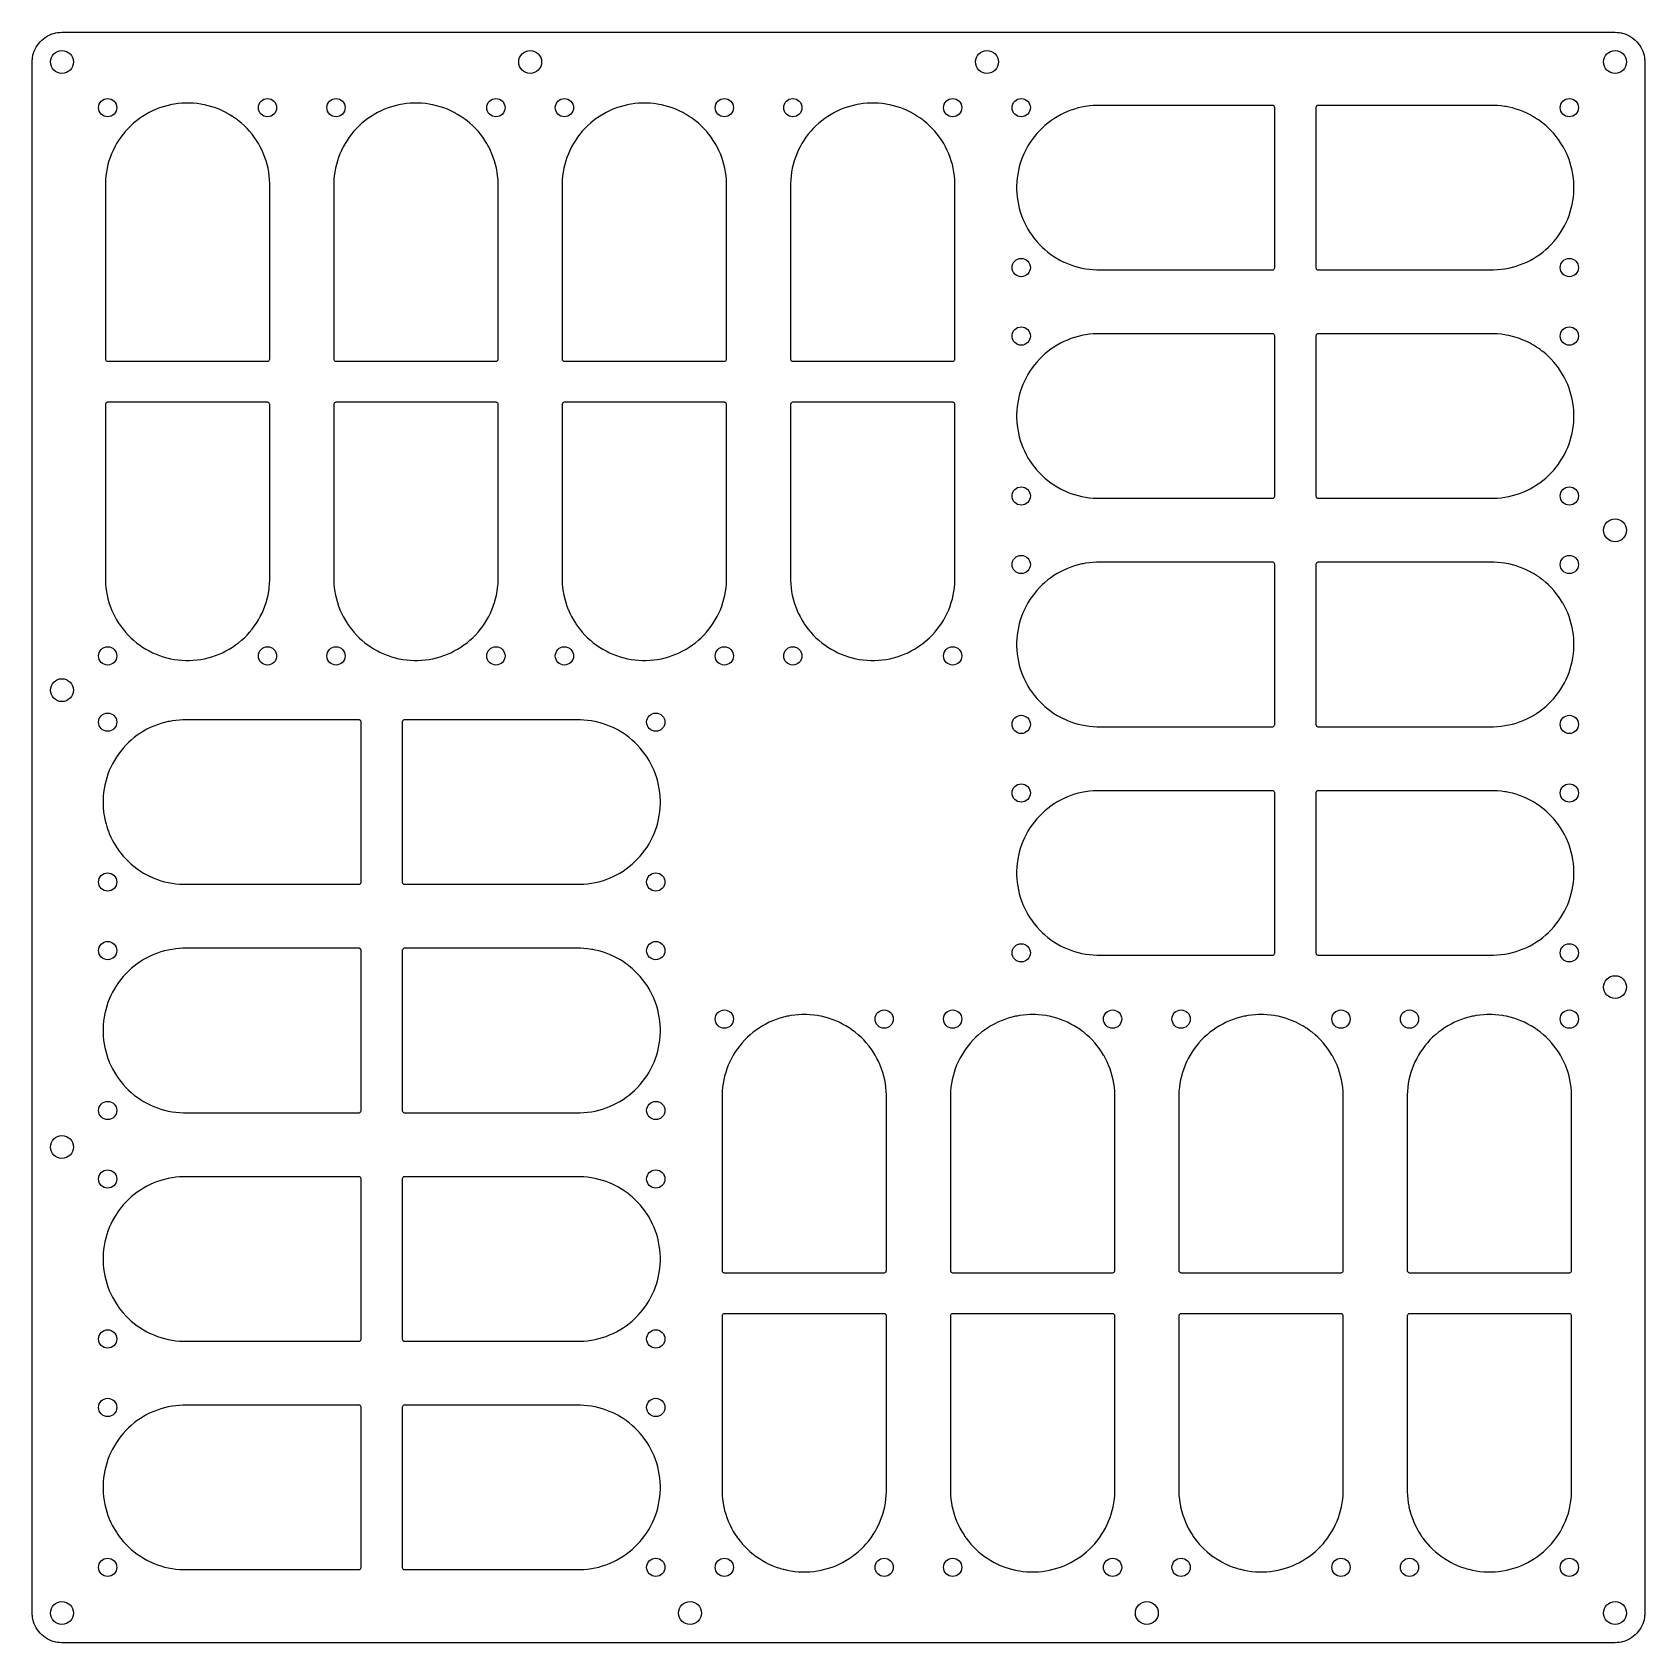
# Model space of a CAD drawing. Extents: x 216 to 569, y -426 to -74.
import ezdxf

# ---------------------------------------------------------------- set-up
doc = ezdxf.new("R2010")
doc.units = 0
doc.layers.add('BLACK', color=7, linetype='CONTINUOUS')

msp = doc.modelspace()

# ---------------------------------------------------------------- linework, layer by layer
at = {"layer": 'BLACK', "linetype": 'CONTINUOUS'}
for p, q in [((219.684209, -74.142304), (220.12123, -73.951633)), ((220.12123, -73.951633), (220.129832, -73.948258)), ((220.129832, -73.948258), (220.579874, -73.790782)), ((220.579874, -73.790782), (220.588704, -73.788058)), ((220.588704, -73.788058), (221.049251, -73.664654)), ((221.049251, -73.664654), (221.058291, -73.662592)), ((221.058291, -73.662592), (221.526756, -73.573953)), ((221.526756, -73.573953), (221.535894, -73.572576)), ((221.535894, -73.572576), (222.009695, -73.519191)), ((222.009695, -73.519191), (222.018915, -73.5185)), ((222.018915, -73.5185), (222.460526, -73.501977)), ((222.460526, -73.501977), (222.497676, -73.500587)), ((222.497676, -73.500587), (222.502312, -73.5005)), ((222.502312, -73.5005), (222.565892, -73.5005)), ((222.565892, -73.5005), (562.434108, -73.5005)), ((562.434108, -73.5005), (562.497688, -73.5005)), ((562.497688, -73.5005), (562.502324, -73.500587)), ((562.502324, -73.500587), (562.542259, -73.502081)), ((562.542259, -73.502081), (562.981082, -73.5185)), ((562.981082, -73.5185), (562.990306, -73.519192)), ((562.990306, -73.519192), (563.464101, -73.572575)), ((563.464101, -73.572575), (563.473247, -73.573954)), ((563.473247, -73.573954), (563.835901, -73.642572)), ((563.835901, -73.642572), (563.941708, -73.662592)), ((563.941708, -73.662592), (563.950749, -73.664655)), ((563.950749, -73.664655), (564.124139, -73.711114)), ((564.124139, -73.711114), (564.411287, -73.788056)), ((564.411287, -73.788056), (564.420133, -73.790784)), ((564.420133, -73.790784), (564.870158, -73.948255)), ((564.870158, -73.948255), (564.878778, -73.951637)), ((564.878778, -73.951637), (565.122667, -74.058045)), ((565.122667, -74.058045), (565.315784, -74.142302)), ((216.290782, -78.079874), (216.448258, -77.629832)), ((216.448258, -77.629832), (216.451633, -77.62123)), ((216.451633, -77.62123), (216.642304, -77.184209)), ((216.642304, -77.184209), (216.646326, -77.175861)), ((216.646326, -77.175861), (216.869099, -76.754352)), ((216.869099, -76.754352), (216.873732, -76.746328)), ((216.873732, -76.746328), (217.127399, -76.342618)), ((217.127399, -76.342618), (217.13261, -76.334975)), ((217.13261, -76.334975), (217.415742, -75.951345)), ((217.415742, -75.951345), (217.421508, -75.944116)), ((217.421508, -75.944116), (217.732511, -75.582724)), ((217.732511, -75.582724), (217.738805, -75.57594)), ((217.738805, -75.57594), (218.07594, -75.238805)), ((218.07594, -75.238805), (218.082724, -75.232511)), ((218.082724, -75.232511), (218.444116, -74.921508)), ((218.444116, -74.921508), (218.451345, -74.915742)), ((218.451345, -74.915742), (218.834975, -74.63261)), ((218.834975, -74.63261), (218.842618, -74.627399)), ((218.842618, -74.627399), (219.246334, -74.373728)), ((219.246334, -74.373728), (219.254352, -74.369099)), ((219.254352, -74.369099), (219.675866, -74.146323)), ((219.675866, -74.146323), (219.684209, -74.142304)), ((565.315784, -74.142302), (565.324138, -74.146326)), ((565.324138, -74.146326), (565.74564, -74.369096)), ((565.74564, -74.369096), (565.753671, -74.373732)), ((565.753671, -74.373732), (566.157371, -74.627393)), ((566.157371, -74.627393), (566.165033, -74.632617)), ((566.165033, -74.632617), (566.548641, -74.915732)), ((566.548641, -74.915732), (566.555883, -74.921508)), ((566.555883, -74.921508), (566.917275, -75.232511)), ((566.917275, -75.232511), (566.924072, -75.238818)), ((566.924072, -75.238818), (567.261181, -75.575927)), ((567.261181, -75.575927), (567.267488, -75.582724)), ((567.267488, -75.582724), (567.578491, -75.944116)), ((567.578491, -75.944116), (567.584273, -75.951366)), ((567.584273, -75.951366), (567.867382, -76.334966)), ((567.867382, -76.334966), (567.872606, -76.342628)), ((567.872606, -76.342628), (568.126267, -76.746328)), ((568.126267, -76.746328), (568.130903, -76.754359)), ((568.130903, -76.754359), (568.353673, -77.175861)), ((568.353673, -77.175861), (568.357697, -77.184215)), ((568.357697, -77.184215), (568.548359, -77.621215)), ((568.548359, -77.621215), (568.551747, -77.629848)), ((568.551747, -77.629848), (568.709212, -78.079859)), ((216.0005, -80.002311), (216.000587, -79.997675)), ((216.0005, -106.584118), (216.0005, -80.002311)), ((216.000587, -79.997675), (216.000738, -79.993634)), ((216.000738, -79.993634), (216.0185, -79.518915)), ((216.0185, -79.518915), (216.019191, -79.509695)), ((216.019191, -79.509695), (216.072576, -79.035894)), ((216.072576, -79.035894), (216.073953, -79.026756)), ((216.073953, -79.026756), (216.162592, -78.558289)), ((216.162592, -78.558289), (216.164655, -78.54925)), ((216.164655, -78.54925), (216.288058, -78.088704)), ((216.288058, -78.088704), (216.290782, -78.079874)), ((568.709212, -78.079859), (568.711945, -78.088719)), ((568.711945, -78.088719), (568.835344, -78.54925)), ((568.835344, -78.54925), (568.837407, -78.558291)), ((568.837407, -78.558291), (568.926043, -79.026741)), ((568.926043, -79.026741), (568.927425, -79.03591)), ((568.927425, -79.03591), (568.980806, -79.509681)), ((568.980806, -79.509681), (568.981499, -79.518928)), ((568.981499, -79.518928), (568.999413, -79.997673)), ((568.999413, -79.997673), (568.9995, -80.00231)), ((568.9995, -80.00231), (568.9995, -419.497688)), ((240.877538, -91.476738), (240.170368, -91.914599)), ((240.87756, -91.476725), (240.877538, -91.476738)), ((241.604186, -91.071997), (240.87756, -91.476725)), ((241.604223, -91.071977), (241.604186, -91.071997)), ((242.348767, -90.701238), (241.604223, -91.071977)), ((243.109649, -90.365275), (242.348767, -90.701238)), ((243.885283, -90.064793), (243.109649, -90.365275)), ((244.673911, -89.800472), (243.885283, -90.064793)), ((244.67394, -89.800463), (244.673911, -89.800472)), ((245.473927, -89.572847), (244.67394, -89.800463)), ((245.473934, -89.572845), (245.473927, -89.572847)), ((246.283593, -89.382415), (245.473934, -89.572845)), ((246.283607, -89.382412), (246.283593, -89.382415)), ((246.283613, -89.382411), (246.283607, -89.382412)), ((246.588625, -89.325394), (246.283613, -89.382411)), ((247.101223, -89.229573), (246.588625, -89.325394)), ((247.925001, -89.114661), (247.101223, -89.229573)), ((247.925022, -89.114659), (247.925001, -89.114661)), ((248.753239, -89.037913), (247.925022, -89.114659)), ((249.457134, -89.00537), (248.753239, -89.037913)), ((249.584115, -88.9995), (249.457134, -89.00537)), ((250.415885, -88.9995), (249.584115, -88.9995)), ((250.549681, -89.005685), (250.415885, -88.9995)), ((251.24676, -89.037913), (250.549681, -89.005685)), ((252.074977, -89.114659), (251.24676, -89.037913)), ((252.074998, -89.114661), (252.074977, -89.114659)), ((252.898776, -89.229573), (252.074998, -89.114661)), ((253.193203, -89.284611), (252.898776, -89.229573)), ((253.716387, -89.382411), (253.193203, -89.284611)), ((253.716396, -89.382413), (253.716387, -89.382411)), ((253.716406, -89.382415), (253.716396, -89.382413)), ((254.526065, -89.572845), (253.716406, -89.382415)), ((254.526072, -89.572847), (254.526065, -89.572845)), ((255.326059, -89.800463), (254.526072, -89.572847)), ((255.32607, -89.800466), (255.326059, -89.800463)), ((255.326079, -89.800469), (255.32607, -89.800466)), ((255.326087, -89.800471), (255.326079, -89.800469)), ((255.326088, -89.800472), (255.326087, -89.800471)), ((256.114716, -90.064793), (255.326088, -89.800472)), ((256.114721, -90.064795), (256.114716, -90.064793)), ((256.11473, -90.064798), (256.114721, -90.064795)), ((256.890332, -90.365268), (256.11473, -90.064798)), ((256.89035, -90.365275), (256.890332, -90.365268)), ((257.651232, -90.701238), (256.89035, -90.365275)), ((258.395776, -91.071977), (257.651232, -90.701238)), ((258.395813, -91.071997), (258.395776, -91.071977)), ((258.606051, -91.189099), (258.395813, -91.071997)), ((259.12245, -91.476731), (258.606051, -91.189099)), ((259.829635, -91.914601), (259.12245, -91.476731)), ((290.877538, -91.476738), (290.170368, -91.914599)), ((290.87756, -91.476725), (290.877538, -91.476738)), ((291.604186, -91.071997), (290.87756, -91.476725)), ((291.604223, -91.071977), (291.604186, -91.071997)), ((292.348767, -90.701238), (291.604223, -91.071977)), ((293.109649, -90.365275), (292.348767, -90.701238)), ((293.885283, -90.064793), (293.109649, -90.365275)), ((294.673911, -89.800472), (293.885283, -90.064793)), ((294.67394, -89.800463), (294.673911, -89.800472)), ((295.473927, -89.572847), (294.67394, -89.800463)), ((295.473934, -89.572845), (295.473927, -89.572847)), ((296.283593, -89.382415), (295.473934, -89.572845)), ((296.283607, -89.382412), (296.283593, -89.382415)), ((296.283613, -89.382411), (296.283607, -89.382412)), ((296.588625, -89.325394), (296.283613, -89.382411)), ((297.101223, -89.229573), (296.588625, -89.325394)), ((297.925001, -89.114661), (297.101223, -89.229573)), ((297.925022, -89.114659), (297.925001, -89.114661)), ((298.753239, -89.037913), (297.925022, -89.114659)), ((299.457134, -89.00537), (298.753239, -89.037913)), ((299.584115, -88.9995), (299.457134, -89.00537)), ((300.415885, -88.9995), (299.584115, -88.9995)), ((300.549681, -89.005685), (300.415885, -88.9995)), ((301.24676, -89.037913), (300.549681, -89.005685)), ((302.074977, -89.114659), (301.24676, -89.037913)), ((302.074998, -89.114661), (302.074977, -89.114659)), ((302.898776, -89.229573), (302.074998, -89.114661)), ((303.193203, -89.284611), (302.898776, -89.229573)), ((303.716387, -89.382411), (303.193203, -89.284611)), ((303.716396, -89.382413), (303.716387, -89.382411)), ((303.716406, -89.382415), (303.716396, -89.382413)), ((304.526065, -89.572845), (303.716406, -89.382415)), ((304.526072, -89.572847), (304.526065, -89.572845)), ((305.326059, -89.800463), (304.526072, -89.572847)), ((305.32607, -89.800466), (305.326059, -89.800463)), ((305.326079, -89.800469), (305.32607, -89.800466)), ((305.326087, -89.800471), (305.326079, -89.800469)), ((305.326088, -89.800472), (305.326087, -89.800471)), ((306.114716, -90.064793), (305.326088, -89.800472)), ((306.114721, -90.064795), (306.114716, -90.064793)), ((306.11473, -90.064798), (306.114721, -90.064795)), ((306.890332, -90.365268), (306.11473, -90.064798)), ((306.89035, -90.365275), (306.890332, -90.365268)), ((307.651232, -90.701238), (306.89035, -90.365275)), ((308.395776, -91.071977), (307.651232, -90.701238)), ((308.395813, -91.071997), (308.395776, -91.071977)), ((308.606051, -91.189099), (308.395813, -91.071997)), ((309.12245, -91.476731), (308.606051, -91.189099)), ((309.829635, -91.914601), (309.12245, -91.476731)), ((340.877538, -91.476738), (340.170368, -91.914599)), ((340.87756, -91.476725), (340.877538, -91.476738)), ((341.604186, -91.071997), (340.87756, -91.476725)), ((341.604223, -91.071977), (341.604186, -91.071997)), ((342.348767, -90.701238), (341.604223, -91.071977)), ((343.109649, -90.365275), (342.348767, -90.701238)), ((343.885283, -90.064793), (343.109649, -90.365275)), ((344.673911, -89.800472), (343.885283, -90.064793)), ((344.67394, -89.800463), (344.673911, -89.800472)), ((345.473927, -89.572847), (344.67394, -89.800463)), ((345.473934, -89.572845), (345.473927, -89.572847)), ((346.283593, -89.382415), (345.473934, -89.572845)), ((346.283607, -89.382412), (346.283593, -89.382415)), ((346.283613, -89.382411), (346.283607, -89.382412)), ((346.588625, -89.325394), (346.283613, -89.382411)), ((347.101223, -89.229573), (346.588625, -89.325394)), ((347.925001, -89.114661), (347.101223, -89.229573)), ((347.925022, -89.114659), (347.925001, -89.114661)), ((348.753239, -89.037913), (347.925022, -89.114659)), ((349.457134, -89.00537), (348.753239, -89.037913)), ((349.584115, -88.9995), (349.457134, -89.00537)), ((350.415885, -88.9995), (349.584115, -88.9995)), ((350.549681, -89.005685), (350.415885, -88.9995)), ((351.24676, -89.037913), (350.549681, -89.005685)), ((352.074977, -89.114659), (351.24676, -89.037913)), ((352.074998, -89.114661), (352.074977, -89.114659)), ((352.898776, -89.229573), (352.074998, -89.114661)), ((353.193203, -89.284611), (352.898776, -89.229573)), ((353.716387, -89.382411), (353.193203, -89.284611)), ((353.716396, -89.382413), (353.716387, -89.382411)), ((353.716406, -89.382415), (353.716396, -89.382413)), ((354.526065, -89.572845), (353.716406, -89.382415)), ((354.526072, -89.572847), (354.526065, -89.572845)), ((355.326059, -89.800463), (354.526072, -89.572847)), ((355.32607, -89.800466), (355.326059, -89.800463)), ((355.326079, -89.800469), (355.32607, -89.800466)), ((355.326087, -89.800471), (355.326079, -89.800469)), ((355.326088, -89.800472), (355.326087, -89.800471)), ((356.114716, -90.064793), (355.326088, -89.800472)), ((356.114721, -90.064795), (356.114716, -90.064793)), ((356.11473, -90.064798), (356.114721, -90.064795)), ((356.890332, -90.365268), (356.11473, -90.064798)), ((356.89035, -90.365275), (356.890332, -90.365268)), ((357.651232, -90.701238), (356.89035, -90.365275)), ((358.395776, -91.071977), (357.651232, -90.701238)), ((358.395813, -91.071997), (358.395776, -91.071977)), ((358.606051, -91.189099), (358.395813, -91.071997)), ((359.12245, -91.476731), (358.606051, -91.189099)), ((359.829635, -91.914601), (359.12245, -91.476731)), ((390.877538, -91.476738), (390.170368, -91.914599)), ((390.87756, -91.476725), (390.877538, -91.476738)), ((391.604186, -91.071997), (390.87756, -91.476725)), ((391.604223, -91.071977), (391.604186, -91.071997)), ((392.348767, -90.701238), (391.604223, -91.071977)), ((393.109649, -90.365275), (392.348767, -90.701238)), ((393.885283, -90.064793), (393.109649, -90.365275)), ((394.673911, -89.800472), (393.885283, -90.064793)), ((394.67394, -89.800463), (394.673911, -89.800472)), ((395.473927, -89.572847), (394.67394, -89.800463)), ((395.473934, -89.572845), (395.473927, -89.572847)), ((396.283593, -89.382415), (395.473934, -89.572845)), ((396.283607, -89.382412), (396.283593, -89.382415)), ((396.283613, -89.382411), (396.283607, -89.382412)), ((396.588625, -89.325394), (396.283613, -89.382411)), ((397.101223, -89.229573), (396.588625, -89.325394)), ((397.925001, -89.114661), (397.101223, -89.229573)), ((397.925022, -89.114659), (397.925001, -89.114661)), ((398.753239, -89.037913), (397.925022, -89.114659)), ((399.457134, -89.00537), (398.753239, -89.037913)), ((399.584115, -88.9995), (399.457134, -89.00537)), ((400.415885, -88.9995), (399.584115, -88.9995)), ((400.549681, -89.005685), (400.415885, -88.9995)), ((401.24676, -89.037913), (400.549681, -89.005685)), ((402.074977, -89.114659), (401.24676, -89.037913)), ((402.074998, -89.114661), (402.074977, -89.114659)), ((402.898776, -89.229573), (402.074998, -89.114661)), ((403.193203, -89.284611), (402.898776, -89.229573)), ((403.716387, -89.382411), (403.193203, -89.284611)), ((403.716396, -89.382413), (403.716387, -89.382411)), ((403.716406, -89.382415), (403.716396, -89.382413)), ((404.526065, -89.572845), (403.716406, -89.382415)), ((404.526072, -89.572847), (404.526065, -89.572845)), ((405.326059, -89.800463), (404.526072, -89.572847)), ((405.32607, -89.800466), (405.326059, -89.800463)), ((405.326079, -89.800469), (405.32607, -89.800466)), ((405.326087, -89.800471), (405.326079, -89.800469)), ((405.326088, -89.800472), (405.326087, -89.800471)), ((406.114716, -90.064793), (405.326088, -89.800472)), ((406.114721, -90.064795), (406.114716, -90.064793)), ((406.11473, -90.064798), (406.114721, -90.064795)), ((406.890332, -90.365268), (406.11473, -90.064798)), ((406.89035, -90.365275), (406.890332, -90.365268)), ((407.651232, -90.701238), (406.89035, -90.365275)), ((408.395776, -91.071977), (407.651232, -90.701238)), ((408.395813, -91.071997), (408.395776, -91.071977)), ((408.606051, -91.189099), (408.395813, -91.071997)), ((409.12245, -91.476731), (408.606051, -91.189099)), ((409.829635, -91.914601), (409.12245, -91.476731)), ((441.104186, -91.571997), (440.37756, -91.976725)), ((441.104223, -91.571977), (441.104186, -91.571997)), ((441.848767, -91.201238), (441.104223, -91.571977)), ((442.609649, -90.865275), (441.848767, -91.201238)), ((443.385283, -90.564793), (442.609649, -90.865275)), ((444.173911, -90.300472), (443.385283, -90.564793)), ((444.17394, -90.300463), (444.173911, -90.300472)), ((444.973927, -90.072847), (444.17394, -90.300463)), ((444.973934, -90.072845), (444.973927, -90.072847)), ((445.783593, -89.882415), (444.973934, -90.072845)), ((445.783607, -89.882412), (445.783593, -89.882415)), ((445.783613, -89.882411), (445.783607, -89.882412)), ((446.088625, -89.825394), (445.783613, -89.882411)), ((446.601223, -89.729573), (446.088625, -89.825394)), ((447.425001, -89.614661), (446.601223, -89.729573)), ((447.425022, -89.614659), (447.425001, -89.614661)), ((448.253239, -89.537913), (447.425022, -89.614659)), ((448.957134, -89.50537), (448.253239, -89.537913)), ((449.084115, -89.4995), (448.957134, -89.50537)), ((449.5, -89.4995), (449.084115, -89.4995)), ((449.565892, -89.4995), (449.5, -89.4995)), ((487.565892, -89.4995), (449.565892, -89.4995)), ((487.629539, -89.516554), (487.565892, -89.4995)), ((487.693187, -89.533608), (487.629539, -89.516554)), ((487.75025, -89.566554), (487.693187, -89.533608)), ((487.807314, -89.5995), (487.75025, -89.566554)), ((487.9005, -89.692686), (487.807314, -89.5995)), ((487.921797, -89.729574), (487.9005, -89.692686)), ((487.96273, -89.800472), (487.921797, -89.729574)), ((487.966392, -89.806814), (487.96273, -89.800472)), ((488.0005, -89.934108), (487.966392, -89.806814)), ((488.0005, -125.065892), (488.0005, -89.934108)), ((497.033608, -89.806812), (496.9995, -89.934108)), ((496.9995, -89.934108), (496.9995, -125.065891)), ((497.0995, -89.692686), (497.033608, -89.806812)), ((497.099502, -89.692683), (497.0995, -89.692686)), ((497.192683, -89.599502), (497.099502, -89.692683)), ((497.192686, -89.5995), (497.192683, -89.599502)), ((497.306812, -89.533608), (497.192686, -89.5995)), ((497.434108, -89.4995), (497.306812, -89.533608)), ((497.565892, -89.4995), (497.434108, -89.4995)), ((535.565892, -89.4995), (497.565892, -89.4995)), ((535.915885, -89.4995), (535.565892, -89.4995)), ((536.049681, -89.505685), (535.915885, -89.4995)), ((536.74676, -89.537913), (536.049681, -89.505685)), ((537.574977, -89.614659), (536.74676, -89.537913)), ((537.574998, -89.614661), (537.574977, -89.614659)), ((538.398776, -89.729573), (537.574998, -89.614661)), ((538.693203, -89.784611), (538.398776, -89.729573)), ((539.216387, -89.882411), (538.693203, -89.784611)), ((539.216396, -89.882413), (539.216387, -89.882411)), ((539.216406, -89.882415), (539.216396, -89.882413)), ((540.026065, -90.072845), (539.216406, -89.882415)), ((540.026072, -90.072847), (540.026065, -90.072845)), ((540.826059, -90.300463), (540.026072, -90.072847)), ((540.82607, -90.300466), (540.826059, -90.300463)), ((540.826079, -90.300469), (540.82607, -90.300466)), ((540.826087, -90.300471), (540.826079, -90.300469)), ((540.826088, -90.300472), (540.826087, -90.300471)), ((541.614716, -90.564793), (540.826088, -90.300472)), ((541.614721, -90.564795), (541.614716, -90.564793)), ((541.61473, -90.564798), (541.614721, -90.564795)), ((542.390332, -90.865268), (541.61473, -90.564798)), ((542.39035, -90.865275), (542.390332, -90.865268)), ((543.151232, -91.201238), (542.39035, -90.865275)), ((543.895776, -91.571977), (543.151232, -91.201238)), ((543.895813, -91.571997), (543.895776, -91.571977)), ((544.158314, -91.718209), (543.895813, -91.571997)), ((544.62245, -91.976731), (544.158314, -91.718209)), ((236.417288, -95.180486), (235.885931, -95.820374)), ((236.4173, -95.180471), (236.417288, -95.180486)), ((236.97762, -94.565829), (236.4173, -95.180471)), ((236.977669, -94.565778), (236.97762, -94.565829)), ((237.565778, -93.977669), (236.977669, -94.565778)), ((237.565829, -93.97762), (237.565778, -93.977669)), ((238.180471, -93.4173), (237.565829, -93.97762)), ((238.180486, -93.417288), (238.180471, -93.4173)), ((238.820374, -92.885931), (238.180486, -93.417288)), ((238.820416, -92.885898), (238.820374, -92.885931)), ((239.484155, -92.384665), (238.820416, -92.885898)), ((240.170368, -91.914599), (239.484155, -92.384665)), ((260.287106, -92.227976), (259.829635, -91.914601)), ((260.515844, -92.384665), (260.287106, -92.227976)), ((260.932237, -92.699111), (260.515844, -92.384665)), ((261.179608, -92.885917), (260.932237, -92.699111)), ((261.819516, -93.41729), (261.179608, -92.885917)), ((261.819528, -93.4173), (261.819516, -93.41729)), ((262.43417, -93.97762), (261.819528, -93.4173)), ((262.434185, -93.977634), (262.43417, -93.97762)), ((262.434201, -93.977649), (262.434185, -93.977634)), ((263.022351, -94.565799), (262.434201, -93.977649)), ((263.022366, -94.565815), (263.022351, -94.565799)), ((263.022379, -94.565829), (263.022366, -94.565815)), ((263.582699, -95.180471), (263.022379, -94.565829)), ((263.582705, -95.180478), (263.582699, -95.180471)), ((263.58271, -95.180484), (263.582705, -95.180478)), ((264.114083, -95.820392), (263.58271, -95.180484)), ((286.417288, -95.180486), (285.885931, -95.820374)), ((286.4173, -95.180471), (286.417288, -95.180486)), ((286.97762, -94.565829), (286.4173, -95.180471)), ((286.977669, -94.565778), (286.97762, -94.565829)), ((287.565778, -93.977669), (286.977669, -94.565778)), ((287.565829, -93.97762), (287.565778, -93.977669)), ((288.180471, -93.4173), (287.565829, -93.97762)), ((288.180486, -93.417288), (288.180471, -93.4173)), ((288.820374, -92.885931), (288.180486, -93.417288)), ((288.820416, -92.885898), (288.820374, -92.885931)), ((289.484155, -92.384665), (288.820416, -92.885898)), ((290.170368, -91.914599), (289.484155, -92.384665)), ((310.287106, -92.227976), (309.829635, -91.914601)), ((310.515844, -92.384665), (310.287106, -92.227976)), ((310.932237, -92.699111), (310.515844, -92.384665)), ((311.179608, -92.885917), (310.932237, -92.699111)), ((311.819516, -93.41729), (311.179608, -92.885917)), ((311.819528, -93.4173), (311.819516, -93.41729)), ((312.43417, -93.97762), (311.819528, -93.4173)), ((312.434185, -93.977634), (312.43417, -93.97762)), ((312.434201, -93.977649), (312.434185, -93.977634)), ((313.022351, -94.565799), (312.434201, -93.977649)), ((313.022366, -94.565815), (313.022351, -94.565799)), ((313.022379, -94.565829), (313.022366, -94.565815)), ((313.582699, -95.180471), (313.022379, -94.565829)), ((313.582705, -95.180478), (313.582699, -95.180471)), ((313.58271, -95.180484), (313.582705, -95.180478)), ((314.114083, -95.820392), (313.58271, -95.180484)), ((336.417288, -95.180486), (335.885931, -95.820374)), ((336.4173, -95.180471), (336.417288, -95.180486)), ((336.97762, -94.565829), (336.4173, -95.180471)), ((336.977669, -94.565778), (336.97762, -94.565829)), ((337.565778, -93.977669), (336.977669, -94.565778)), ((337.565829, -93.97762), (337.565778, -93.977669)), ((338.180471, -93.4173), (337.565829, -93.97762)), ((338.180486, -93.417288), (338.180471, -93.4173)), ((338.820374, -92.885931), (338.180486, -93.417288)), ((338.820416, -92.885898), (338.820374, -92.885931)), ((339.484155, -92.384665), (338.820416, -92.885898)), ((340.170368, -91.914599), (339.484155, -92.384665)), ((360.287106, -92.227976), (359.829635, -91.914601)), ((360.515844, -92.384665), (360.287106, -92.227976)), ((360.932237, -92.699111), (360.515844, -92.384665)), ((361.179608, -92.885917), (360.932237, -92.699111)), ((361.819516, -93.41729), (361.179608, -92.885917)), ((361.819528, -93.4173), (361.819516, -93.41729)), ((362.43417, -93.97762), (361.819528, -93.4173)), ((362.434185, -93.977634), (362.43417, -93.97762)), ((362.434201, -93.977649), (362.434185, -93.977634)), ((363.022351, -94.565799), (362.434201, -93.977649)), ((363.022366, -94.565815), (363.022351, -94.565799)), ((363.022379, -94.565829), (363.022366, -94.565815)), ((363.582699, -95.180471), (363.022379, -94.565829)), ((363.582705, -95.180478), (363.582699, -95.180471)), ((363.58271, -95.180484), (363.582705, -95.180478)), ((364.114083, -95.820392), (363.58271, -95.180484)), ((386.417288, -95.180486), (385.885931, -95.820374)), ((386.4173, -95.180471), (386.417288, -95.180486)), ((386.97762, -94.565829), (386.4173, -95.180471)), ((386.977669, -94.565778), (386.97762, -94.565829)), ((387.565778, -93.977669), (386.977669, -94.565778)), ((387.565829, -93.97762), (387.565778, -93.977669)), ((388.180471, -93.4173), (387.565829, -93.97762)), ((388.180486, -93.417288), (388.180471, -93.4173)), ((388.820374, -92.885931), (388.180486, -93.417288)), ((388.820416, -92.885898), (388.820374, -92.885931)), ((389.484155, -92.384665), (388.820416, -92.885898)), ((390.170368, -91.914599), (389.484155, -92.384665)), ((410.287106, -92.227976), (409.829635, -91.914601)), ((410.515844, -92.384665), (410.287106, -92.227976)), ((410.932237, -92.699111), (410.515844, -92.384665)), ((411.179608, -92.885917), (410.932237, -92.699111)), ((411.819516, -93.41729), (411.179608, -92.885917)), ((411.819528, -93.4173), (411.819516, -93.41729)), ((412.43417, -93.97762), (411.819528, -93.4173)), ((412.434185, -93.977634), (412.43417, -93.97762)), ((412.434201, -93.977649), (412.434185, -93.977634)), ((413.022351, -94.565799), (412.434201, -93.977649)), ((413.022366, -94.565815), (413.022351, -94.565799)), ((413.022379, -94.565829), (413.022366, -94.565815)), ((413.582699, -95.180471), (413.022379, -94.565829)), ((413.582705, -95.180478), (413.582699, -95.180471)), ((413.58271, -95.180484), (413.582705, -95.180478)), ((414.114083, -95.820392), (413.58271, -95.180484)), ((436.47762, -95.065829), (435.9173, -95.680471)), ((436.477669, -95.065778), (436.47762, -95.065829)), ((437.065778, -94.477669), (436.477669, -95.065778)), ((437.065829, -94.47762), (437.065778, -94.477669)), ((437.680471, -93.9173), (437.065829, -94.47762)), ((437.680486, -93.917288), (437.680471, -93.9173)), ((438.320374, -93.385931), (437.680486, -93.917288)), ((438.320416, -93.385898), (438.320374, -93.385931)), ((438.984155, -92.884665), (438.320416, -93.385898)), ((439.670368, -92.414599), (438.984155, -92.884665)), ((440.377538, -91.976738), (439.670368, -92.414599)), ((440.37756, -91.976725), (440.377538, -91.976738)), ((545.329635, -92.414601), (544.62245, -91.976731)), ((545.744968, -92.699111), (545.329635, -92.414601)), ((546.015844, -92.884665), (545.744968, -92.699111)), ((546.01752, -92.885931), (546.015844, -92.884665)), ((546.679608, -93.385917), (546.01752, -92.885931)), ((547.319516, -93.91729), (546.679608, -93.385917)), ((547.319528, -93.9173), (547.319516, -93.91729)), ((547.93417, -94.47762), (547.319528, -93.9173)), ((547.934185, -94.477634), (547.93417, -94.47762)), ((547.934201, -94.477649), (547.934185, -94.477634)), ((548.522351, -95.065799), (547.934201, -94.477649)), ((548.522366, -95.065815), (548.522351, -95.065799)), ((548.522379, -95.065829), (548.522366, -95.065815)), ((549.082699, -95.680471), (548.522379, -95.065829)), ((234.071977, -98.604223), (233.701238, -99.348767)), ((234.071997, -98.604186), (234.071977, -98.604223)), ((234.476725, -97.87756), (234.071997, -98.604186)), ((234.476738, -97.877538), (234.476725, -97.87756)), ((234.914599, -97.170368), (234.476738, -97.877538)), ((235.384665, -96.484155), (234.914599, -97.170368)), ((235.885898, -95.820416), (235.384665, -96.484155)), ((235.885931, -95.820374), (235.885898, -95.820416)), ((264.615336, -96.484158), (264.114083, -95.820392)), ((265.085399, -97.170365), (264.615336, -96.484158)), ((265.523269, -97.87755), (265.085399, -97.170365)), ((265.763794, -98.309376), (265.523269, -97.87755)), ((265.928002, -98.604186), (265.763794, -98.309376)), ((265.928022, -98.604223), (265.928002, -98.604186)), ((266.298761, -99.348767), (265.928022, -98.604223)), ((284.071977, -98.604223), (283.701238, -99.348767)), ((284.071997, -98.604186), (284.071977, -98.604223)), ((284.476725, -97.87756), (284.071997, -98.604186)), ((284.476738, -97.877538), (284.476725, -97.87756)), ((284.914599, -97.170368), (284.476738, -97.877538)), ((285.384665, -96.484155), (284.914599, -97.170368)), ((285.885898, -95.820416), (285.384665, -96.484155)), ((285.885931, -95.820374), (285.885898, -95.820416)), ((314.615336, -96.484158), (314.114083, -95.820392)), ((315.085399, -97.170365), (314.615336, -96.484158)), ((315.523269, -97.87755), (315.085399, -97.170365)), ((315.763794, -98.309376), (315.523269, -97.87755)), ((315.928002, -98.604186), (315.763794, -98.309376)), ((315.928022, -98.604223), (315.928002, -98.604186)), ((316.298761, -99.348767), (315.928022, -98.604223)), ((334.071977, -98.604223), (333.701238, -99.348767)), ((334.071997, -98.604186), (334.071977, -98.604223)), ((334.476725, -97.87756), (334.071997, -98.604186)), ((334.476738, -97.877538), (334.476725, -97.87756)), ((334.914599, -97.170368), (334.476738, -97.877538)), ((335.384665, -96.484155), (334.914599, -97.170368)), ((335.885898, -95.820416), (335.384665, -96.484155)), ((335.885931, -95.820374), (335.885898, -95.820416)), ((364.615336, -96.484158), (364.114083, -95.820392)), ((365.085399, -97.170365), (364.615336, -96.484158)), ((365.523269, -97.87755), (365.085399, -97.170365)), ((365.763794, -98.309376), (365.523269, -97.87755)), ((365.928002, -98.604186), (365.763794, -98.309376)), ((365.928022, -98.604223), (365.928002, -98.604186)), ((366.298761, -99.348767), (365.928022, -98.604223)), ((384.071977, -98.604223), (383.701238, -99.348767)), ((384.071997, -98.604186), (384.071977, -98.604223)), ((384.476725, -97.87756), (384.071997, -98.604186)), ((384.476738, -97.877538), (384.476725, -97.87756)), ((384.914599, -97.170368), (384.476738, -97.877538)), ((385.384665, -96.484155), (384.914599, -97.170368)), ((385.885898, -95.820416), (385.384665, -96.484155)), ((385.885931, -95.820374), (385.885898, -95.820416)), ((414.615336, -96.484158), (414.114083, -95.820392)), ((415.085399, -97.170365), (414.615336, -96.484158)), ((415.523269, -97.87755), (415.085399, -97.170365)), ((415.763794, -98.309376), (415.523269, -97.87755)), ((415.928002, -98.604186), (415.763794, -98.309376)), ((415.928022, -98.604223), (415.928002, -98.604186)), ((416.298761, -99.348767), (415.928022, -98.604223)), ((433.976725, -98.37756), (433.571997, -99.104186)), ((433.976738, -98.377538), (433.976725, -98.37756)), ((434.414599, -97.670368), (433.976738, -98.377538)), ((434.884665, -96.984155), (434.414599, -97.670368)), ((435.385898, -96.320416), (434.884665, -96.984155)), ((435.385931, -96.320374), (435.385898, -96.320416)), ((435.917288, -95.680486), (435.385931, -96.320374)), ((435.9173, -95.680471), (435.917288, -95.680486)), ((549.082705, -95.680478), (549.082699, -95.680471)), ((549.08271, -95.680484), (549.082705, -95.680478)), ((549.614083, -96.320392), (549.08271, -95.680484)), ((550.115336, -96.984158), (549.614083, -96.320392)), ((550.585399, -97.670365), (550.115336, -96.984158)), ((551.023269, -98.37755), (550.585399, -97.670365)), ((551.37011, -99.00025), (551.023269, -98.37755)), ((232.800463, -101.67394), (232.572847, -102.473927)), ((232.800472, -101.673911), (232.800463, -101.67394)), ((233.064793, -100.885283), (232.800472, -101.673911)), ((233.365275, -100.109649), (233.064793, -100.885283)), ((233.701238, -99.348767), (233.365275, -100.109649)), ((266.559, -99.938152), (266.298761, -99.348767)), ((266.634732, -100.109668), (266.559, -99.938152)), ((266.935202, -100.88527), (266.634732, -100.109668)), ((267.199531, -101.673921), (266.935202, -100.88527)), ((267.427155, -102.473938), (267.199531, -101.673921)), ((282.800463, -101.67394), (282.572847, -102.473927)), ((282.800472, -101.673911), (282.800463, -101.67394)), ((283.064793, -100.885283), (282.800472, -101.673911)), ((283.365275, -100.109649), (283.064793, -100.885283)), ((283.701238, -99.348767), (283.365275, -100.109649)), ((316.559, -99.938152), (316.298761, -99.348767)), ((316.634732, -100.109668), (316.559, -99.938152)), ((316.935202, -100.88527), (316.634732, -100.109668)), ((317.199531, -101.673921), (316.935202, -100.88527)), ((317.427155, -102.473938), (317.199531, -101.673921)), ((332.800463, -101.67394), (332.572847, -102.473927)), ((332.800472, -101.673911), (332.800463, -101.67394)), ((333.064793, -100.885283), (332.800472, -101.673911)), ((333.365275, -100.109649), (333.064793, -100.885283)), ((333.701238, -99.348767), (333.365275, -100.109649)), ((366.559, -99.938152), (366.298761, -99.348767)), ((366.634732, -100.109668), (366.559, -99.938152)), ((366.935202, -100.88527), (366.634732, -100.109668)), ((367.199531, -101.673921), (366.935202, -100.88527)), ((367.427155, -102.473938), (367.199531, -101.673921)), ((382.800463, -101.67394), (382.572847, -102.473927)), ((382.800472, -101.673911), (382.800463, -101.67394)), ((383.064793, -100.885283), (382.800472, -101.673911)), ((383.365275, -100.109649), (383.064793, -100.885283)), ((383.701238, -99.348767), (383.365275, -100.109649)), ((416.559, -99.938152), (416.298761, -99.348767)), ((416.634732, -100.109668), (416.559, -99.938152)), ((416.935202, -100.88527), (416.634732, -100.109668)), ((417.199531, -101.673921), (416.935202, -100.88527)), ((417.427155, -102.473938), (417.199531, -101.673921)), ((432.300463, -102.17394), (432.072847, -102.973927)), ((432.300472, -102.173911), (432.300463, -102.17394)), ((432.564793, -101.385283), (432.300472, -102.173911)), ((432.865275, -100.609649), (432.564793, -101.385283)), ((433.201238, -99.848767), (432.865275, -100.609649)), ((433.571977, -99.104223), (433.201238, -99.848767)), ((433.571997, -99.104186), (433.571977, -99.104223)), ((551.428002, -99.104186), (551.37011, -99.00025)), ((551.428022, -99.104223), (551.428002, -99.104186)), ((551.54979, -99.348767), (551.428022, -99.104223)), ((551.798763, -99.848771), (551.54979, -99.348767)), ((551.913952, -100.109649), (551.798763, -99.848771)), ((552.059, -100.438152), (551.913952, -100.109649)), ((552.134732, -100.609668), (552.059, -100.438152)), ((552.435202, -101.38527), (552.134732, -100.609668)), ((552.699531, -102.173921), (552.435202, -101.38527)), ((552.927155, -102.973938), (552.699531, -102.173921)), ((232.037913, -105.753239), (231.9995, -106.584118)), ((232.114659, -104.925022), (232.037913, -105.753239)), ((232.114661, -104.925001), (232.114659, -104.925022)), ((232.229573, -104.101223), (232.114661, -104.925001)), ((232.382415, -103.283593), (232.229573, -104.101223)), ((232.572845, -102.473934), (232.382415, -103.283593)), ((232.572847, -102.473927), (232.572845, -102.473934)), ((267.617589, -103.283613), (267.427155, -102.473938)), ((267.770426, -104.10122), (267.617589, -103.283613)), ((267.88534, -104.925013), (267.770426, -104.10122)), ((267.962086, -105.753234), (267.88534, -104.925013)), ((268.0005, -106.584115), (267.962086, -105.753234)), ((282.037913, -105.753239), (281.9995, -106.584118)), ((282.114659, -104.925022), (282.037913, -105.753239)), ((282.114661, -104.925001), (282.114659, -104.925022)), ((282.229573, -104.101223), (282.114661, -104.925001)), ((282.382415, -103.283593), (282.229573, -104.101223)), ((282.572845, -102.473934), (282.382415, -103.283593)), ((282.572847, -102.473927), (282.572845, -102.473934)), ((317.617589, -103.283613), (317.427155, -102.473938)), ((317.770426, -104.10122), (317.617589, -103.283613)), ((317.88534, -104.925013), (317.770426, -104.10122)), ((317.962086, -105.753234), (317.88534, -104.925013)), ((318.0005, -106.584115), (317.962086, -105.753234)), ((332.037913, -105.753239), (331.9995, -106.584118)), ((332.114659, -104.925022), (332.037913, -105.753239)), ((332.114661, -104.925001), (332.114659, -104.925022)), ((332.229573, -104.101223), (332.114661, -104.925001)), ((332.382415, -103.283593), (332.229573, -104.101223)), ((332.572845, -102.473934), (332.382415, -103.283593)), ((332.572847, -102.473927), (332.572845, -102.473934)), ((367.617589, -103.283613), (367.427155, -102.473938)), ((367.770426, -104.10122), (367.617589, -103.283613)), ((367.88534, -104.925013), (367.770426, -104.10122)), ((367.962086, -105.753234), (367.88534, -104.925013)), ((368.0005, -106.584115), (367.962086, -105.753234)), ((382.037913, -105.753239), (381.9995, -106.584118)), ((382.114659, -104.925022), (382.037913, -105.753239)), ((382.114661, -104.925001), (382.114659, -104.925022)), ((382.229573, -104.101223), (382.114661, -104.925001)), ((382.382415, -103.283593), (382.229573, -104.101223)), ((382.572845, -102.473934), (382.382415, -103.283593)), ((382.572847, -102.473927), (382.572845, -102.473934)), ((417.617589, -103.283613), (417.427155, -102.473938)), ((417.770426, -104.10122), (417.617589, -103.283613)), ((417.88534, -104.925013), (417.770426, -104.10122)), ((417.962086, -105.753234), (417.88534, -104.925013)), ((418.0005, -106.584115), (417.962086, -105.753234)), ((431.614659, -105.425022), (431.537913, -106.253239)), ((431.614661, -105.425001), (431.614659, -105.425022)), ((431.729573, -104.601223), (431.614661, -105.425001)), ((431.882415, -103.783593), (431.729573, -104.601223)), ((432.072845, -102.973934), (431.882415, -103.783593)), ((432.072847, -102.973927), (432.072845, -102.973934)), ((553.117589, -103.783613), (552.927155, -102.973938)), ((553.270426, -104.60122), (553.117589, -103.783613)), ((553.38534, -105.425013), (553.270426, -104.60122)), ((553.462086, -106.253234), (553.38534, -105.425013)), ((216.0005, -154.934108), (216.0005, -106.584118)), ((231.9995, -106.584118), (231.9995, -145.065891)), ((268.0005, -106.584118), (268.0005, -106.584115)), ((268.0005, -106.934108), (268.0005, -106.584118)), ((268.0005, -145.065892), (268.0005, -106.934108)), ((281.9995, -106.584118), (281.9995, -145.065891)), ((318.0005, -106.584118), (318.0005, -106.584115)), ((318.0005, -106.934108), (318.0005, -106.584118)), ((318.0005, -145.065892), (318.0005, -106.934108)), ((331.9995, -106.584118), (331.9995, -145.065891)), ((368.0005, -106.584118), (368.0005, -106.584115)), ((368.0005, -106.934108), (368.0005, -106.584118)), ((368.0005, -145.065892), (368.0005, -106.934108)), ((381.9995, -106.584118), (381.9995, -145.065891)), ((418.0005, -106.934108), (418.0005, -106.584115)), ((418.0005, -107.084118), (418.0005, -106.934108)), ((418.0005, -145.065892), (418.0005, -107.084118)), ((431.537913, -106.253239), (431.4995, -107.084118)), ((431.4995, -107.084118), (431.4995, -107.915881)), ((431.4995, -107.915881), (431.537913, -108.74676)), ((431.537913, -108.74676), (431.614659, -109.574977)), ((553.38534, -109.574987), (553.462086, -108.746766)), ((553.5005, -107.084115), (553.462086, -106.253234)), ((553.462086, -108.746766), (553.5005, -107.915885)), ((553.5005, -107.915885), (553.5005, -107.084115)), ((431.614659, -109.574977), (431.614661, -109.574998)), ((431.614661, -109.574998), (431.729573, -110.398776)), ((431.729573, -110.398776), (431.882415, -111.216406)), ((431.882415, -111.216406), (432.072845, -112.026065)), ((432.072845, -112.026065), (432.072847, -112.026072)), ((432.072847, -112.026072), (432.300463, -112.826059)), ((432.300463, -112.826059), (432.300472, -112.826088)), ((432.300472, -112.826088), (432.564793, -113.614716)), ((552.435202, -113.61473), (552.699531, -112.826079)), ((552.699531, -112.826079), (552.927155, -112.026062)), ((552.927155, -112.026062), (553.117589, -111.216387)), ((553.117589, -111.216387), (553.270426, -110.39878)), ((553.270426, -110.39878), (553.38534, -109.574987)), ((432.564793, -113.614716), (432.865275, -114.39035)), ((432.865275, -114.39035), (433.201238, -115.151232)), ((433.201238, -115.151232), (433.571977, -115.895776)), ((433.571977, -115.895776), (433.571989, -115.895798)), ((433.571989, -115.895798), (433.976731, -116.62245)), ((551.023269, -116.62245), (551.428011, -115.895798)), ((551.428011, -115.895798), (551.798763, -115.151229)), ((551.798763, -115.151229), (552.134732, -114.390332)), ((552.134732, -114.390332), (552.435202, -113.61473)), ((433.976731, -116.62245), (434.414601, -117.329635)), ((434.414601, -117.329635), (434.727976, -117.787106)), ((434.727976, -117.787106), (434.884665, -118.015844)), ((434.884665, -118.015844), (435.350195, -118.632305)), ((435.350195, -118.632305), (435.385917, -118.679608)), ((435.385917, -118.679608), (435.385928, -118.679622)), ((435.385928, -118.679622), (435.385931, -118.679625)), ((435.385931, -118.679625), (435.917288, -119.319513)), ((435.917288, -119.319513), (435.9173, -119.319528)), ((435.9173, -119.319528), (436.47762, -119.93417)), ((436.47762, -119.93417), (436.477634, -119.934185)), ((436.477634, -119.934185), (436.477649, -119.934201)), ((436.477649, -119.934201), (437.065799, -120.522351)), ((547.934201, -120.522351), (548.522351, -119.934201)), ((548.522351, -119.934201), (549.08271, -119.319516)), ((549.08271, -119.319516), (549.614083, -118.679608)), ((549.614083, -118.679608), (550.115336, -118.015842)), ((550.115336, -118.015842), (550.585399, -117.329635)), ((550.585399, -117.329635), (551.023269, -116.62245)), ((437.065799, -120.522351), (437.065815, -120.522366)), ((437.065815, -120.522366), (437.065829, -120.522379)), ((437.065829, -120.522379), (437.680471, -121.082699)), ((437.680471, -121.082699), (437.680478, -121.082705)), ((437.680478, -121.082705), (437.680484, -121.08271)), ((437.680484, -121.08271), (438.320392, -121.614083)), ((438.320392, -121.614083), (438.984158, -122.115336)), ((438.984158, -122.115336), (439.670365, -122.585399)), ((439.670365, -122.585399), (440.37755, -123.023269)), ((440.37755, -123.023269), (441.104202, -123.428011)), ((441.104202, -123.428011), (441.10421, -123.428015)), ((441.10421, -123.428015), (441.104223, -123.428022)), ((441.104223, -123.428022), (441.837651, -123.793226)), ((543.151229, -123.798763), (543.895798, -123.428011)), ((543.895798, -123.428011), (544.62245, -123.023269)), ((544.62245, -123.023269), (545.329635, -122.585399)), ((545.329635, -122.585399), (546.015842, -122.115336)), ((546.015842, -122.115336), (546.679608, -121.614083)), ((546.679608, -121.614083), (547.319516, -121.08271)), ((547.319516, -121.08271), (547.934201, -120.522351)), ((441.837651, -123.793226), (441.848771, -123.798763)), ((441.848771, -123.798763), (441.876261, -123.810901)), ((441.876261, -123.810901), (442.609649, -124.134724)), ((442.609649, -124.134724), (442.609656, -124.134726)), ((442.609656, -124.134726), (442.609668, -124.134732)), ((442.609668, -124.134732), (443.38527, -124.435202)), ((443.38527, -124.435202), (444.173921, -124.699531)), ((444.173921, -124.699531), (444.973938, -124.927155)), ((444.973938, -124.927155), (445.783613, -125.117589)), ((445.783613, -125.117589), (446.60122, -125.270426)), ((446.60122, -125.270426), (447.425013, -125.38534)), ((447.425013, -125.38534), (448.253234, -125.462086)), ((448.253234, -125.462086), (449.084115, -125.5005)), ((449.084115, -125.5005), (449.084118, -125.5005)), ((449.084118, -125.5005), (487.56589, -125.5005)), ((487.56589, -125.5005), (487.565892, -125.5005)), ((487.565892, -125.5005), (487.693186, -125.466392)), ((487.693186, -125.466392), (487.807314, -125.4005)), ((487.807314, -125.4005), (487.9005, -125.307314)), ((487.9005, -125.307314), (487.966392, -125.193186)), ((487.966392, -125.193186), (488.0005, -125.065892)), ((496.9995, -125.065891), (497.033608, -125.193187)), ((497.033608, -125.193187), (497.066554, -125.25025)), ((497.066554, -125.25025), (497.0995, -125.307314)), ((497.0995, -125.307314), (497.192686, -125.4005)), ((497.192686, -125.4005), (497.306814, -125.466392)), ((497.306814, -125.466392), (497.434108, -125.5005)), ((497.434108, -125.5005), (497.43411, -125.5005)), ((497.43411, -125.5005), (535.915882, -125.5005)), ((535.915882, -125.5005), (535.915885, -125.5005)), ((535.915885, -125.5005), (536.746766, -125.462086)), ((536.746766, -125.462086), (537.574987, -125.38534)), ((537.574987, -125.38534), (538.39878, -125.270426)), ((538.39878, -125.270426), (539.216387, -125.117589)), ((539.216387, -125.117589), (540.026062, -124.927155)), ((540.026062, -124.927155), (540.826079, -124.699531)), ((540.826079, -124.699531), (541.61473, -124.435202)), ((541.61473, -124.435202), (542.390332, -124.134732)), ((542.390332, -124.134732), (543.151229, -123.798763)), ((442.609649, -140.865275), (441.848767, -141.201238)), ((443.385283, -140.564793), (442.609649, -140.865275)), ((444.173911, -140.300472), (443.385283, -140.564793)), ((444.17394, -140.300463), (444.173911, -140.300472)), ((444.973927, -140.072847), (444.17394, -140.300463)), ((444.973934, -140.072845), (444.973927, -140.072847)), ((445.783593, -139.882415), (444.973934, -140.072845)), ((445.783607, -139.882412), (445.783593, -139.882415)), ((445.783613, -139.882411), (445.783607, -139.882412)), ((446.088625, -139.825394), (445.783613, -139.882411)), ((446.601223, -139.729573), (446.088625, -139.825394)), ((447.425001, -139.614661), (446.601223, -139.729573)), ((447.425022, -139.614659), (447.425001, -139.614661)), ((448.253239, -139.537913), (447.425022, -139.614659)), ((448.957134, -139.50537), (448.253239, -139.537913)), ((449.084115, -139.4995), (448.957134, -139.50537)), ((449.5, -139.4995), (449.084115, -139.4995)), ((449.565892, -139.4995), (449.5, -139.4995)), ((487.565892, -139.4995), (449.565892, -139.4995)), ((487.629539, -139.516554), (487.565892, -139.4995)), ((487.693187, -139.533608), (487.629539, -139.516554)), ((487.75025, -139.566554), (487.693187, -139.533608)), ((487.807314, -139.5995), (487.75025, -139.566554)), ((487.9005, -139.692686), (487.807314, -139.5995)), ((487.966392, -139.806814), (487.9005, -139.692686)), ((488.0005, -139.934108), (487.966392, -139.806814)), ((488.0005, -175.065892), (488.0005, -139.934108)), ((497.033608, -139.806812), (496.9995, -139.934108)), ((496.9995, -139.934108), (496.9995, -175.065891)), ((497.0995, -139.692686), (497.033608, -139.806812)), ((497.099502, -139.692683), (497.0995, -139.692686)), ((497.192683, -139.599502), (497.099502, -139.692683)), ((497.192686, -139.5995), (497.192683, -139.599502)), ((497.306812, -139.533608), (497.192686, -139.5995)), ((497.434108, -139.4995), (497.306812, -139.533608)), ((497.565892, -139.4995), (497.434108, -139.4995)), ((535.565892, -139.4995), (497.565892, -139.4995)), ((535.915885, -139.4995), (535.565892, -139.4995)), ((536.049681, -139.505685), (535.915885, -139.4995)), ((536.74676, -139.537913), (536.049681, -139.505685)), ((537.574977, -139.614659), (536.74676, -139.537913)), ((537.574998, -139.614661), (537.574977, -139.614659)), ((538.398776, -139.729573), (537.574998, -139.614661)), ((538.693203, -139.784611), (538.398776, -139.729573)), ((539.216387, -139.882411), (538.693203, -139.784611)), ((539.216396, -139.882413), (539.216387, -139.882411)), ((539.216406, -139.882415), (539.216396, -139.882413)), ((540.026065, -140.072845), (539.216406, -139.882415)), ((540.026072, -140.072847), (540.026065, -140.072845)), ((540.826059, -140.300463), (540.026072, -140.072847)), ((540.82607, -140.300466), (540.826059, -140.300463)), ((540.826079, -140.300469), (540.82607, -140.300466)), ((540.826087, -140.300471), (540.826079, -140.300469)), ((540.826088, -140.300472), (540.826087, -140.300471)), ((541.614716, -140.564793), (540.826088, -140.300472)), ((541.614721, -140.564795), (541.614716, -140.564793)), ((541.61473, -140.564798), (541.614721, -140.564795)), ((542.390332, -140.865268), (541.61473, -140.564798)), ((542.39035, -140.865275), (542.390332, -140.865268)), ((543.151232, -141.201238), (542.39035, -140.865275)), ((437.065778, -144.477669), (436.477669, -145.065778)), ((437.065829, -144.47762), (437.065778, -144.477669)), ((437.680471, -143.9173), (437.065829, -144.47762)), ((437.680486, -143.917288), (437.680471, -143.9173)), ((438.320374, -143.385931), (437.680486, -143.917288)), ((438.320416, -143.385898), (438.320374, -143.385931)), ((438.984155, -142.884665), (438.320416, -143.385898)), ((439.670368, -142.414599), (438.984155, -142.884665)), ((440.377538, -141.976738), (439.670368, -142.414599)), ((440.37756, -141.976725), (440.377538, -141.976738)), ((441.104186, -141.571997), (440.37756, -141.976725)), ((441.104223, -141.571977), (441.104186, -141.571997)), ((441.848767, -141.201238), (441.104223, -141.571977)), ((543.895776, -141.571977), (543.151232, -141.201238)), ((543.895813, -141.571997), (543.895776, -141.571977)), ((544.158314, -141.718209), (543.895813, -141.571997)), ((544.62245, -141.976731), (544.158314, -141.718209)), ((545.329635, -142.414601), (544.62245, -141.976731)), ((545.787106, -142.727976), (545.329635, -142.414601)), ((546.015844, -142.884665), (545.787106, -142.727976)), ((546.432237, -143.199111), (546.015844, -142.884665)), ((546.679608, -143.385917), (546.432237, -143.199111)), ((547.319516, -143.91729), (546.679608, -143.385917)), ((547.319528, -143.9173), (547.319516, -143.91729)), ((547.93417, -144.47762), (547.319528, -143.9173)), ((547.934185, -144.477634), (547.93417, -144.47762)), ((547.934201, -144.477649), (547.934185, -144.477634)), ((548.522351, -145.065799), (547.934201, -144.477649)), ((231.9995, -145.065891), (232.033608, -145.193187)), ((232.033608, -145.193187), (232.035742, -145.196883)), ((232.035742, -145.196883), (232.0995, -145.307314)), ((232.0995, -145.307314), (232.192686, -145.4005)), ((232.192686, -145.4005), (232.306814, -145.466392)), ((232.306814, -145.466392), (232.434108, -145.5005)), ((232.434108, -145.5005), (232.43411, -145.5005)), ((232.43411, -145.5005), (267.56589, -145.5005)), ((267.56589, -145.5005), (267.565892, -145.5005)), ((267.565892, -145.5005), (267.693186, -145.466392)), ((267.693186, -145.466392), (267.807314, -145.4005)), ((267.807314, -145.4005), (267.9005, -145.307314)), ((267.9005, -145.307314), (267.966392, -145.193186)), ((267.966392, -145.193186), (268.0005, -145.065892)), ((281.9995, -145.065891), (282.033608, -145.193187)), ((282.033608, -145.193187), (282.035742, -145.196883)), ((282.035742, -145.196883), (282.0995, -145.307314)), ((282.0995, -145.307314), (282.192686, -145.4005)), ((282.192686, -145.4005), (282.306814, -145.466392)), ((282.306814, -145.466392), (282.434108, -145.5005)), ((282.434108, -145.5005), (282.43411, -145.5005)), ((282.43411, -145.5005), (317.56589, -145.5005)), ((317.56589, -145.5005), (317.565892, -145.5005)), ((317.565892, -145.5005), (317.693186, -145.466392)), ((317.693186, -145.466392), (317.807314, -145.4005)), ((317.807314, -145.4005), (317.9005, -145.307314)), ((317.9005, -145.307314), (317.966392, -145.193186)), ((317.966392, -145.193186), (318.0005, -145.065892)), ((331.9995, -145.065891), (332.033608, -145.193187)), ((332.033608, -145.193187), (332.035742, -145.196883)), ((332.035742, -145.196883), (332.0995, -145.307314)), ((332.0995, -145.307314), (332.192686, -145.4005)), ((332.192686, -145.4005), (332.306814, -145.466392)), ((332.306814, -145.466392), (332.434108, -145.5005)), ((332.434108, -145.5005), (332.43411, -145.5005)), ((332.43411, -145.5005), (367.56589, -145.5005)), ((367.56589, -145.5005), (367.565892, -145.5005)), ((367.565892, -145.5005), (367.693186, -145.466392)), ((367.693186, -145.466392), (367.807314, -145.4005)), ((367.807314, -145.4005), (367.9005, -145.307314)), ((367.9005, -145.307314), (367.966392, -145.193186)), ((367.966392, -145.193186), (368.0005, -145.065892)), ((381.9995, -145.065891), (382.033608, -145.193187)), ((382.033608, -145.193187), (382.035742, -145.196883)), ((382.035742, -145.196883), (382.0995, -145.307314)), ((382.0995, -145.307314), (382.192686, -145.4005)), ((382.192686, -145.4005), (382.306814, -145.466392)), ((382.306814, -145.466392), (382.434108, -145.5005)), ((382.434108, -145.5005), (382.43411, -145.5005)), ((382.43411, -145.5005), (417.56589, -145.5005)), ((417.56589, -145.5005), (417.565892, -145.5005)), ((417.565892, -145.5005), (417.693186, -145.466392)), ((417.693186, -145.466392), (417.807314, -145.4005)), ((417.807314, -145.4005), (417.9005, -145.307314)), ((417.9005, -145.307314), (417.966392, -145.193186)), ((417.966392, -145.193186), (418.0005, -145.065892)), ((434.414599, -147.670368), (433.976738, -148.377538)), ((434.884665, -146.984155), (434.414599, -147.670368)), ((435.385898, -146.320416), (434.884665, -146.984155)), ((435.385931, -146.320374), (435.385898, -146.320416)), ((435.917288, -145.680486), (435.385931, -146.320374)), ((435.9173, -145.680471), (435.917288, -145.680486)), ((436.47762, -145.065829), (435.9173, -145.680471)), ((436.477669, -145.065778), (436.47762, -145.065829)), ((548.522366, -145.065815), (548.522351, -145.065799)), ((548.522379, -145.065829), (548.522366, -145.065815)), ((549.082699, -145.680471), (548.522379, -145.065829)), ((549.082705, -145.680478), (549.082699, -145.680471)), ((549.08271, -145.680484), (549.082705, -145.680478)), ((549.614083, -146.320392), (549.08271, -145.680484)), ((550.115336, -146.984158), (549.614083, -146.320392)), ((550.585399, -147.670365), (550.115336, -146.984158)), ((551.023269, -148.37755), (550.585399, -147.670365)), ((432.564793, -151.385283), (432.300472, -152.173911)), ((432.865275, -150.609649), (432.564793, -151.385283)), ((433.201238, -149.848767), (432.865275, -150.609649)), ((433.571977, -149.104223), (433.201238, -149.848767)), ((433.571997, -149.104186), (433.571977, -149.104223)), ((433.976725, -148.37756), (433.571997, -149.104186)), ((433.976738, -148.377538), (433.976725, -148.37756)), ((551.37011, -149.00025), (551.023269, -148.37755)), ((551.428002, -149.104186), (551.37011, -149.00025)), ((551.428022, -149.104223), (551.428002, -149.104186)), ((551.798761, -149.848767), (551.428022, -149.104223)), ((552.059, -150.438152), (551.798761, -149.848767)), ((552.134732, -150.609668), (552.059, -150.438152)), ((552.435202, -151.38527), (552.134732, -150.609668)), ((552.699531, -152.173921), (552.435202, -151.38527)), ((216.0005, -241.584118), (216.0005, -154.934108)), ((232.033608, -154.806812), (231.9995, -154.934108)), ((231.9995, -154.934108), (231.9995, -193.415881)), ((232.0995, -154.692686), (232.033608, -154.806812)), ((232.099502, -154.692683), (232.0995, -154.692686)), ((232.192683, -154.599502), (232.099502, -154.692683)), ((232.192686, -154.5995), (232.192683, -154.599502)), ((232.306812, -154.533608), (232.192686, -154.5995)), ((232.434108, -154.4995), (232.306812, -154.533608)), ((232.565892, -154.4995), (232.434108, -154.4995)), ((267.565892, -154.4995), (232.565892, -154.4995)), ((267.629539, -154.516554), (267.565892, -154.4995)), ((267.693187, -154.533608), (267.629539, -154.516554)), ((267.75025, -154.566554), (267.693187, -154.533608)), ((267.807314, -154.5995), (267.75025, -154.566554)), ((267.9005, -154.692686), (267.807314, -154.5995)), ((267.966392, -154.806814), (267.9005, -154.692686)), ((268.0005, -154.934108), (267.966392, -154.806814)), ((268.0005, -192.934108), (268.0005, -154.934108)), ((282.033608, -154.806812), (281.9995, -154.934108)), ((281.9995, -154.934108), (281.9995, -193.415881)), ((282.0995, -154.692686), (282.033608, -154.806812)), ((282.099502, -154.692683), (282.0995, -154.692686)), ((282.192683, -154.599502), (282.099502, -154.692683)), ((282.192686, -154.5995), (282.192683, -154.599502)), ((282.306812, -154.533608), (282.192686, -154.5995)), ((282.434108, -154.4995), (282.306812, -154.533608)), ((282.565892, -154.4995), (282.434108, -154.4995)), ((317.565892, -154.4995), (282.565892, -154.4995)), ((317.629539, -154.516554), (317.565892, -154.4995)), ((317.693187, -154.533608), (317.629539, -154.516554)), ((317.75025, -154.566554), (317.693187, -154.533608)), ((317.807314, -154.5995), (317.75025, -154.566554)), ((317.9005, -154.692686), (317.807314, -154.5995)), ((317.966392, -154.806814), (317.9005, -154.692686)), ((318.0005, -154.934108), (317.966392, -154.806814)), ((318.0005, -192.934108), (318.0005, -154.934108)), ((332.033608, -154.806812), (331.9995, -154.934108)), ((331.9995, -154.934108), (331.9995, -193.415881)), ((332.0995, -154.692686), (332.033608, -154.806812)), ((332.099502, -154.692683), (332.0995, -154.692686)), ((332.192683, -154.599502), (332.099502, -154.692683)), ((332.192686, -154.5995), (332.192683, -154.599502)), ((332.306812, -154.533608), (332.192686, -154.5995)), ((332.434108, -154.4995), (332.306812, -154.533608)), ((332.565892, -154.4995), (332.434108, -154.4995)), ((367.565892, -154.4995), (332.565892, -154.4995)), ((367.629539, -154.516554), (367.565892, -154.4995)), ((367.693187, -154.533608), (367.629539, -154.516554)), ((367.75025, -154.566554), (367.693187, -154.533608)), ((367.807314, -154.5995), (367.75025, -154.566554)), ((367.9005, -154.692686), (367.807314, -154.5995)), ((367.966392, -154.806814), (367.9005, -154.692686)), ((368.0005, -154.934108), (367.966392, -154.806814)), ((368.0005, -192.934108), (368.0005, -154.934108)), ((382.033608, -154.806812), (381.9995, -154.934108)), ((381.9995, -154.934108), (381.9995, -193.415881)), ((382.0995, -154.692686), (382.033608, -154.806812)), ((382.099502, -154.692683), (382.0995, -154.692686)), ((382.192683, -154.599502), (382.099502, -154.692683)), ((382.192686, -154.5995), (382.192683, -154.599502)), ((382.306812, -154.533608), (382.192686, -154.5995)), ((382.434108, -154.4995), (382.306812, -154.533608)), ((382.565892, -154.4995), (382.434108, -154.4995)), ((417.565892, -154.4995), (382.565892, -154.4995)), ((417.629539, -154.516554), (417.565892, -154.4995)), ((417.693187, -154.533608), (417.629539, -154.516554)), ((417.75025, -154.566554), (417.693187, -154.533608)), ((417.807314, -154.5995), (417.75025, -154.566554)), ((417.9005, -154.692686), (417.807314, -154.5995)), ((417.966392, -154.806814), (417.9005, -154.692686)), ((418.0005, -154.934108), (417.966392, -154.806814)), ((418.0005, -157.084118), (418.0005, -154.934108)), ((431.729573, -154.601223), (431.614661, -155.425001)), ((431.882415, -153.783593), (431.729573, -154.601223)), ((432.072845, -152.973934), (431.882415, -153.783593)), ((432.072847, -152.973927), (432.072845, -152.973934)), ((432.300463, -152.17394), (432.072847, -152.973927)), ((432.300472, -152.173911), (432.300463, -152.17394)), ((552.927155, -152.973938), (552.699531, -152.173921)), ((553.117589, -153.783613), (552.927155, -152.973938)), ((553.270426, -154.60122), (553.117589, -153.783613)), ((553.38534, -155.425013), (553.270426, -154.60122)), ((418.0005, -192.934108), (418.0005, -157.084118)), ((431.537913, -156.253239), (431.4995, -157.084118)), ((431.4995, -157.084118), (431.4995, -157.915881)), ((431.4995, -157.915881), (431.537913, -158.74676)), ((431.614659, -155.425022), (431.537913, -156.253239)), ((431.537913, -158.74676), (431.614659, -159.574977)), ((431.614661, -155.425001), (431.614659, -155.425022)), ((553.462086, -156.253234), (553.38534, -155.425013)), ((553.38534, -159.574987), (553.462086, -158.746766)), ((553.5005, -157.084115), (553.462086, -156.253234)), ((553.462086, -158.746766), (553.5005, -157.915885)), ((553.5005, -157.915885), (553.5005, -157.084115)), ((431.614659, -159.574977), (431.614661, -159.574998)), ((431.614661, -159.574998), (431.729573, -160.398776)), ((431.729573, -160.398776), (431.882415, -161.216406)), ((431.882415, -161.216406), (432.072845, -162.026065)), ((432.072845, -162.026065), (432.072847, -162.026072)), ((432.072847, -162.026072), (432.300463, -162.826059)), ((552.699531, -162.826079), (552.927155, -162.026062)), ((552.927155, -162.026062), (553.117589, -161.216387)), ((553.117589, -161.216387), (553.270426, -160.39878)), ((553.270426, -160.39878), (553.38534, -159.574987)), ((432.300463, -162.826059), (432.300472, -162.826088)), ((432.300472, -162.826088), (432.564793, -163.614716)), ((432.564793, -163.614716), (432.865275, -164.39035)), ((432.865275, -164.39035), (433.201238, -165.151232)), ((433.201238, -165.151232), (433.571977, -165.895776)), ((433.571977, -165.895776), (433.571989, -165.895798)), ((433.571989, -165.895798), (433.976731, -166.62245)), ((551.023269, -166.62245), (551.428011, -165.895798)), ((551.428011, -165.895798), (551.798763, -165.151229)), ((551.798763, -165.151229), (552.134732, -164.390332)), ((552.134732, -164.390332), (552.435202, -163.61473)), ((552.435202, -163.61473), (552.699531, -162.826079)), ((433.976731, -166.62245), (434.414601, -167.329635)), ((434.414601, -167.329635), (434.727976, -167.787106)), ((434.727976, -167.787106), (434.884665, -168.015844)), ((434.884665, -168.015844), (435.350195, -168.632305)), ((435.350195, -168.632305), (435.385917, -168.679608)), ((435.385917, -168.679608), (435.385928, -168.679622)), ((435.385928, -168.679622), (435.385931, -168.679625)), ((435.385931, -168.679625), (435.917288, -169.319513)), ((435.917288, -169.319513), (435.9173, -169.319528)), ((435.9173, -169.319528), (436.47762, -169.93417)), ((548.522351, -169.934201), (549.08271, -169.319516)), ((549.08271, -169.319516), (549.614083, -168.679608)), ((549.614083, -168.679608), (550.115336, -168.015842)), ((550.115336, -168.015842), (550.585399, -167.329635)), ((550.585399, -167.329635), (551.023269, -166.62245)), ((436.47762, -169.93417), (436.477634, -169.934185)), ((436.477634, -169.934185), (436.477649, -169.934201)), ((436.477649, -169.934201), (437.065799, -170.522351)), ((437.065799, -170.522351), (437.065815, -170.522366)), ((437.065815, -170.522366), (437.065829, -170.522379)), ((437.065829, -170.522379), (437.680471, -171.082699)), ((437.680471, -171.082699), (437.680478, -171.082705)), ((437.680478, -171.082705), (437.680484, -171.08271)), ((437.680484, -171.08271), (438.320392, -171.614083)), ((438.320392, -171.614083), (438.984158, -172.115336)), ((438.984158, -172.115336), (439.670365, -172.585399)), ((439.670365, -172.585399), (440.37755, -173.023269)), ((544.62245, -173.023269), (545.329635, -172.585399)), ((545.329635, -172.585399), (546.015842, -172.115336)), ((546.015842, -172.115336), (546.679608, -171.614083)), ((546.679608, -171.614083), (547.319516, -171.08271)), ((547.319516, -171.08271), (547.934201, -170.522351)), ((547.934201, -170.522351), (548.522351, -169.934201)), ((440.37755, -173.023269), (441.104202, -173.428011)), ((441.104202, -173.428011), (441.10421, -173.428015)), ((441.10421, -173.428015), (441.104223, -173.428022)), ((441.104223, -173.428022), (441.837651, -173.793226)), ((441.837651, -173.793226), (441.848771, -173.798763)), ((441.848771, -173.798763), (441.876261, -173.810901)), ((441.876261, -173.810901), (442.609649, -174.134724)), ((442.609649, -174.134724), (442.609656, -174.134726)), ((442.609656, -174.134726), (442.609668, -174.134732)), ((442.609668, -174.134732), (443.38527, -174.435202)), ((443.38527, -174.435202), (444.173921, -174.699531)), ((444.173921, -174.699531), (444.973938, -174.927155)), ((444.973938, -174.927155), (445.783613, -175.117589)), ((445.783613, -175.117589), (446.60122, -175.270426)), ((446.60122, -175.270426), (447.425013, -175.38534)), ((447.425013, -175.38534), (448.253234, -175.462086)), ((448.253234, -175.462086), (449.084115, -175.5005)), ((449.084115, -175.5005), (449.084118, -175.5005)), ((449.084118, -175.5005), (487.56589, -175.5005)), ((487.56589, -175.5005), (487.565892, -175.5005)), ((487.565892, -175.5005), (487.693186, -175.466392)), ((487.693186, -175.466392), (487.807314, -175.4005)), ((487.807314, -175.4005), (487.9005, -175.307314)), ((487.9005, -175.307314), (487.966392, -175.193186)), ((487.966392, -175.193186), (488.0005, -175.065892)), ((496.9995, -175.065891), (497.033608, -175.193187)), ((497.033608, -175.193187), (497.066554, -175.25025)), ((497.066554, -175.25025), (497.0995, -175.307314)), ((497.0995, -175.307314), (497.192686, -175.4005)), ((497.192686, -175.4005), (497.306814, -175.466392)), ((497.306814, -175.466392), (497.434108, -175.5005)), ((497.434108, -175.5005), (497.43411, -175.5005)), ((497.43411, -175.5005), (535.915882, -175.5005)), ((535.915882, -175.5005), (535.915885, -175.5005)), ((535.915885, -175.5005), (536.746766, -175.462086)), ((536.746766, -175.462086), (537.574987, -175.38534)), ((537.574987, -175.38534), (538.39878, -175.270426)), ((538.39878, -175.270426), (539.216387, -175.117589)), ((539.216387, -175.117589), (540.026062, -174.927155)), ((540.026062, -174.927155), (540.826079, -174.699531)), ((540.826079, -174.699531), (541.61473, -174.435202)), ((541.61473, -174.435202), (542.390332, -174.134732)), ((542.390332, -174.134732), (543.151229, -173.798763)), ((543.151229, -173.798763), (543.895798, -173.428011)), ((543.895798, -173.428011), (544.62245, -173.023269)), ((443.385283, -190.564793), (442.609649, -190.865275)), ((444.173911, -190.300472), (443.385283, -190.564793)), ((444.17394, -190.300463), (444.173911, -190.300472)), ((444.973927, -190.072847), (444.17394, -190.300463)), ((444.973934, -190.072845), (444.973927, -190.072847)), ((445.783593, -189.882415), (444.973934, -190.072845)), ((445.783607, -189.882412), (445.783593, -189.882415)), ((445.783613, -189.882411), (445.783607, -189.882412)), ((446.088625, -189.825394), (445.783613, -189.882411)), ((446.601223, -189.729573), (446.088625, -189.825394)), ((447.425001, -189.614661), (446.601223, -189.729573)), ((447.425022, -189.614659), (447.425001, -189.614661)), ((448.253239, -189.537913), (447.425022, -189.614659)), ((448.957134, -189.50537), (448.253239, -189.537913)), ((449.084115, -189.4995), (448.957134, -189.50537)), ((449.5, -189.4995), (449.084115, -189.4995)), ((449.565892, -189.4995), (449.5, -189.4995)), ((487.565892, -189.4995), (449.565892, -189.4995)), ((487.629539, -189.516554), (487.565892, -189.4995)), ((487.693187, -189.533608), (487.629539, -189.516554)), ((487.75025, -189.566554), (487.693187, -189.533608)), ((487.807314, -189.5995), (487.75025, -189.566554)), ((487.9005, -189.692686), (487.807314, -189.5995)), ((487.966392, -189.806814), (487.9005, -189.692686)), ((488.0005, -189.934108), (487.966392, -189.806814)), ((488.0005, -225.065892), (488.0005, -189.934108)), ((497.033608, -189.806812), (496.9995, -189.934108)), ((496.9995, -189.934108), (496.9995, -225.065891)), ((497.0995, -189.692686), (497.033608, -189.806812)), ((497.099502, -189.692683), (497.0995, -189.692686)), ((497.192683, -189.599502), (497.099502, -189.692683)), ((497.192686, -189.5995), (497.192683, -189.599502)), ((497.306812, -189.533608), (497.192686, -189.5995)), ((497.434108, -189.4995), (497.306812, -189.533608)), ((497.565892, -189.4995), (497.434108, -189.4995)), ((535.565892, -189.4995), (497.565892, -189.4995)), ((535.915885, -189.4995), (535.565892, -189.4995)), ((536.049681, -189.505685), (535.915885, -189.4995)), ((536.74676, -189.537913), (536.049681, -189.505685)), ((537.574977, -189.614659), (536.74676, -189.537913)), ((537.574998, -189.614661), (537.574977, -189.614659)), ((538.398776, -189.729573), (537.574998, -189.614661)), ((538.693203, -189.784611), (538.398776, -189.729573)), ((539.216387, -189.882411), (538.693203, -189.784611)), ((539.216396, -189.882413), (539.216387, -189.882411)), ((539.216406, -189.882415), (539.216396, -189.882413)), ((540.026065, -190.072845), (539.216406, -189.882415)), ((540.026072, -190.072847), (540.026065, -190.072845)), ((540.826059, -190.300463), (540.026072, -190.072847)), ((540.82607, -190.300466), (540.826059, -190.300463)), ((540.826079, -190.300469), (540.82607, -190.300466)), ((540.826087, -190.300471), (540.826079, -190.300469)), ((540.826088, -190.300472), (540.826087, -190.300471)), ((541.614716, -190.564793), (540.826088, -190.300472)), ((541.614721, -190.564795), (541.614716, -190.564793)), ((541.61473, -190.564798), (541.614721, -190.564795)), ((542.390332, -190.865268), (541.61473, -190.564798)), ((231.9995, -193.415881), (232.037913, -194.24676)), ((267.962086, -194.246766), (268.0005, -193.415885)), ((268.0005, -193), (268.0005, -192.934108)), ((268.0005, -193.415885), (268.0005, -193)), ((281.9995, -193.415881), (282.037913, -194.24676)), ((317.962086, -194.246766), (318.0005, -193.415885)), ((318.0005, -193), (318.0005, -192.934108)), ((318.0005, -193.415885), (318.0005, -193)), ((331.9995, -193.415881), (332.037913, -194.24676)), ((367.962086, -194.246766), (368.0005, -193.415885)), ((368.0005, -193), (368.0005, -192.934108)), ((368.0005, -193.415885), (368.0005, -193)), ((381.9995, -193.415881), (382.037913, -194.24676)), ((417.962086, -194.246766), (418.0005, -193.415885)), ((418.0005, -193), (418.0005, -192.934108)), ((418.0005, -193.415885), (418.0005, -193)), ((437.680471, -193.9173), (437.065829, -194.47762)), ((437.680486, -193.917288), (437.680471, -193.9173)), ((438.320374, -193.385931), (437.680486, -193.917288)), ((438.320416, -193.385898), (438.320374, -193.385931)), ((438.984155, -192.884665), (438.320416, -193.385898)), ((439.670368, -192.414599), (438.984155, -192.884665)), ((440.377538, -191.976738), (439.670368, -192.414599)), ((440.37756, -191.976725), (440.377538, -191.976738)), ((441.104186, -191.571997), (440.37756, -191.976725)), ((441.104223, -191.571977), (441.104186, -191.571997)), ((441.848767, -191.201238), (441.104223, -191.571977)), ((442.609649, -190.865275), (441.848767, -191.201238)), ((542.39035, -190.865275), (542.390332, -190.865268)), ((543.151232, -191.201238), (542.39035, -190.865275)), ((543.895776, -191.571977), (543.151232, -191.201238)), ((543.895813, -191.571997), (543.895776, -191.571977)), ((544.158314, -191.718209), (543.895813, -191.571997)), ((544.62245, -191.976731), (544.158314, -191.718209)), ((545.329635, -192.414601), (544.62245, -191.976731)), ((545.787106, -192.727976), (545.329635, -192.414601)), ((546.015844, -192.884665), (545.787106, -192.727976)), ((546.432237, -193.199111), (546.015844, -192.884665)), ((546.679608, -193.385917), (546.432237, -193.199111)), ((547.319516, -193.91729), (546.679608, -193.385917)), ((547.319528, -193.9173), (547.319516, -193.91729)), ((547.93417, -194.47762), (547.319528, -193.9173)), ((232.037913, -194.24676), (232.114659, -195.074977)), ((232.114659, -195.074977), (232.114661, -195.074998)), ((232.114661, -195.074998), (232.229573, -195.898776)), ((232.229573, -195.898776), (232.229574, -195.89878)), ((232.229574, -195.89878), (232.308383, -196.320374)), ((232.308383, -196.320374), (232.382415, -196.716406)), ((232.382415, -196.716406), (232.572845, -197.526065)), ((232.572845, -197.526065), (232.572847, -197.526072)), ((232.572847, -197.526072), (232.800463, -198.326059)), ((267.199531, -198.326079), (267.427155, -197.526062)), ((267.427155, -197.526062), (267.617589, -196.716387)), ((267.617589, -196.716387), (267.770426, -195.89878)), ((267.770426, -195.89878), (267.88534, -195.074987)), ((267.88534, -195.074987), (267.962086, -194.246766)), ((282.037913, -194.24676), (282.114659, -195.074977)), ((282.114659, -195.074977), (282.114661, -195.074998)), ((282.114661, -195.074998), (282.229573, -195.898776)), ((282.229573, -195.898776), (282.229574, -195.89878)), ((282.229574, -195.89878), (282.308383, -196.320374)), ((282.308383, -196.320374), (282.382415, -196.716406)), ((282.382415, -196.716406), (282.572845, -197.526065)), ((282.572845, -197.526065), (282.572847, -197.526072)), ((282.572847, -197.526072), (282.800463, -198.326059)), ((317.199531, -198.326079), (317.427155, -197.526062)), ((317.427155, -197.526062), (317.617589, -196.716387)), ((317.617589, -196.716387), (317.770426, -195.89878)), ((317.770426, -195.89878), (317.88534, -195.074987)), ((317.88534, -195.074987), (317.962086, -194.246766)), ((332.037913, -194.24676), (332.114659, -195.074977)), ((332.114659, -195.074977), (332.114661, -195.074998)), ((332.114661, -195.074998), (332.229573, -195.898776)), ((332.229573, -195.898776), (332.229574, -195.89878)), ((332.229574, -195.89878), (332.308383, -196.320374)), ((332.308383, -196.320374), (332.382415, -196.716406)), ((332.382415, -196.716406), (332.572845, -197.526065)), ((332.572845, -197.526065), (332.572847, -197.526072)), ((332.572847, -197.526072), (332.800463, -198.326059)), ((367.199531, -198.326079), (367.427155, -197.526062)), ((367.427155, -197.526062), (367.617589, -196.716387)), ((367.617589, -196.716387), (367.770426, -195.89878)), ((367.770426, -195.89878), (367.88534, -195.074987)), ((367.88534, -195.074987), (367.962086, -194.246766)), ((382.037913, -194.24676), (382.114659, -195.074977)), ((382.114659, -195.074977), (382.114661, -195.074998)), ((382.114661, -195.074998), (382.229573, -195.898776)), ((382.229573, -195.898776), (382.229574, -195.89878)), ((382.229574, -195.89878), (382.308383, -196.320374)), ((382.308383, -196.320374), (382.382415, -196.716406)), ((382.382415, -196.716406), (382.572845, -197.526065)), ((382.572845, -197.526065), (382.572847, -197.526072)), ((382.572847, -197.526072), (382.800463, -198.326059)), ((417.199531, -198.326079), (417.427155, -197.526062)), ((417.427155, -197.526062), (417.617589, -196.716387)), ((417.617589, -196.716387), (417.770426, -195.89878)), ((417.770426, -195.89878), (417.88534, -195.074987)), ((417.88534, -195.074987), (417.962086, -194.246766)), ((434.414599, -197.670368), (433.976738, -198.377538)), ((434.884665, -196.984155), (434.414599, -197.670368)), ((435.385898, -196.320416), (434.884665, -196.984155)), ((435.385931, -196.320374), (435.385898, -196.320416)), ((435.917288, -195.680486), (435.385931, -196.320374)), ((435.9173, -195.680471), (435.917288, -195.680486)), ((436.47762, -195.065829), (435.9173, -195.680471)), ((436.477669, -195.065778), (436.47762, -195.065829)), ((437.065778, -194.477669), (436.477669, -195.065778)), ((437.065829, -194.47762), (437.065778, -194.477669)), ((547.934185, -194.477634), (547.93417, -194.47762)), ((547.934201, -194.477649), (547.934185, -194.477634)), ((548.522351, -195.065799), (547.934201, -194.477649)), ((548.522366, -195.065815), (548.522351, -195.065799)), ((548.522379, -195.065829), (548.522366, -195.065815)), ((549.082699, -195.680471), (548.522379, -195.065829)), ((549.082705, -195.680478), (549.082699, -195.680471)), ((549.08271, -195.680484), (549.082705, -195.680478)), ((549.614083, -196.320392), (549.08271, -195.680484)), ((550.115336, -196.984158), (549.614083, -196.320392)), ((550.585399, -197.670365), (550.115336, -196.984158)), ((551.023269, -198.37755), (550.585399, -197.670365)), ((232.800463, -198.326059), (232.800469, -198.326079)), ((232.800469, -198.326079), (233.064798, -199.11473)), ((233.064798, -199.11473), (233.349166, -199.848767)), ((233.349166, -199.848767), (233.365275, -199.89035)), ((233.365275, -199.89035), (233.701238, -200.651232)), ((233.701238, -200.651232), (234.071977, -201.395776)), ((265.928011, -201.395798), (266.298763, -200.651229)), ((266.298763, -200.651229), (266.634732, -199.890332)), ((266.634732, -199.890332), (266.935202, -199.11473)), ((266.935202, -199.11473), (267.199531, -198.326079)), ((282.800463, -198.326059), (282.800469, -198.326079)), ((282.800469, -198.326079), (283.064798, -199.11473)), ((283.064798, -199.11473), (283.349166, -199.848767)), ((283.349166, -199.848767), (283.365275, -199.89035)), ((283.365275, -199.89035), (283.701238, -200.651232)), ((283.701238, -200.651232), (284.071977, -201.395776)), ((315.928011, -201.395798), (316.298763, -200.651229)), ((316.298763, -200.651229), (316.634732, -199.890332)), ((316.634732, -199.890332), (316.935202, -199.11473)), ((316.935202, -199.11473), (317.199531, -198.326079)), ((332.800463, -198.326059), (332.800469, -198.326079)), ((332.800469, -198.326079), (333.064798, -199.11473)), ((333.064798, -199.11473), (333.349166, -199.848767)), ((333.349166, -199.848767), (333.365275, -199.89035)), ((333.365275, -199.89035), (333.701238, -200.651232)), ((333.701238, -200.651232), (334.071977, -201.395776)), ((365.928011, -201.395798), (366.298763, -200.651229)), ((366.298763, -200.651229), (366.634732, -199.890332)), ((366.634732, -199.890332), (366.935202, -199.11473)), ((366.935202, -199.11473), (367.199531, -198.326079)), ((382.800463, -198.326059), (382.800469, -198.326079)), ((382.800469, -198.326079), (383.064798, -199.11473)), ((383.064798, -199.11473), (383.349166, -199.848767)), ((383.349166, -199.848767), (383.365275, -199.89035)), ((383.365275, -199.89035), (383.701238, -200.651232)), ((383.701238, -200.651232), (384.071977, -201.395776)), ((415.928011, -201.395798), (416.298763, -200.651229)), ((416.298763, -200.651229), (416.634732, -199.890332)), ((416.634732, -199.890332), (416.935202, -199.11473)), ((416.935202, -199.11473), (417.199531, -198.326079)), ((432.865275, -200.609649), (432.564793, -201.385283)), ((433.201238, -199.848767), (432.865275, -200.609649)), ((433.571977, -199.104223), (433.201238, -199.848767)), ((433.571997, -199.104186), (433.571977, -199.104223)), ((433.976725, -198.37756), (433.571997, -199.104186)), ((433.976738, -198.377538), (433.976725, -198.37756)), ((551.124888, -198.559992), (551.023269, -198.37755)), ((551.428002, -199.104186), (551.124888, -198.559992)), ((551.428022, -199.104223), (551.428002, -199.104186)), ((551.798761, -199.848767), (551.428022, -199.104223)), ((552.059, -200.438152), (551.798761, -199.848767)), ((552.134732, -200.609668), (552.059, -200.438152)), ((552.435202, -201.38527), (552.134732, -200.609668)), ((234.071977, -201.395776), (234.071989, -201.395798)), ((234.071989, -201.395798), (234.476731, -202.12245)), ((234.476731, -202.12245), (234.914601, -202.829635)), ((234.914601, -202.829635), (235.013451, -202.973938)), ((235.013451, -202.973938), (235.384665, -203.515844)), ((235.384665, -203.515844), (235.58686, -203.783593)), ((235.58686, -203.783593), (235.885917, -204.179608)), ((235.885917, -204.179608), (236.236019, -204.60122)), ((236.236019, -204.60122), (236.417288, -204.819513)), ((263.58271, -204.819516), (264.114083, -204.179608)), ((264.114083, -204.179608), (264.615336, -203.515842)), ((264.615336, -203.515842), (265.085399, -202.829635)), ((265.085399, -202.829635), (265.523269, -202.12245)), ((265.523269, -202.12245), (265.928011, -201.395798)), ((284.071977, -201.395776), (284.071989, -201.395798)), ((284.071989, -201.395798), (284.476731, -202.12245)), ((284.476731, -202.12245), (284.914601, -202.829635)), ((284.914601, -202.829635), (285.013451, -202.973938)), ((285.013451, -202.973938), (285.384665, -203.515844)), ((285.384665, -203.515844), (285.58686, -203.783593)), ((285.58686, -203.783593), (285.885917, -204.179608)), ((285.885917, -204.179608), (286.236019, -204.60122)), ((286.236019, -204.60122), (286.417288, -204.819513)), ((313.58271, -204.819516), (314.114083, -204.179608)), ((314.114083, -204.179608), (314.615336, -203.515842)), ((314.615336, -203.515842), (315.085399, -202.829635)), ((315.085399, -202.829635), (315.523269, -202.12245)), ((315.523269, -202.12245), (315.928011, -201.395798)), ((334.071977, -201.395776), (334.071989, -201.395798)), ((334.071989, -201.395798), (334.476731, -202.12245)), ((334.476731, -202.12245), (334.914601, -202.829635)), ((334.914601, -202.829635), (335.013451, -202.973938)), ((335.013451, -202.973938), (335.384665, -203.515844)), ((335.384665, -203.515844), (335.58686, -203.783593)), ((335.58686, -203.783593), (335.885917, -204.179608)), ((335.885917, -204.179608), (336.236019, -204.60122)), ((336.236019, -204.60122), (336.417288, -204.819513)), ((363.58271, -204.819516), (364.114083, -204.179608)), ((364.114083, -204.179608), (364.615336, -203.515842)), ((364.615336, -203.515842), (365.085399, -202.829635)), ((365.085399, -202.829635), (365.523269, -202.12245)), ((365.523269, -202.12245), (365.928011, -201.395798)), ((384.071977, -201.395776), (384.071989, -201.395798)), ((384.071989, -201.395798), (384.476731, -202.12245)), ((384.476731, -202.12245), (384.914601, -202.829635)), ((384.914601, -202.829635), (385.013451, -202.973938)), ((385.013451, -202.973938), (385.384665, -203.515844)), ((385.384665, -203.515844), (385.58686, -203.783593)), ((385.58686, -203.783593), (385.885917, -204.179608)), ((385.885917, -204.179608), (386.236019, -204.60122)), ((386.236019, -204.60122), (386.417288, -204.819513)), ((413.58271, -204.819516), (414.114083, -204.179608)), ((414.114083, -204.179608), (414.615336, -203.515842)), ((414.615336, -203.515842), (415.085399, -202.829635)), ((415.085399, -202.829635), (415.523269, -202.12245)), ((415.523269, -202.12245), (415.928011, -201.395798)), ((431.729573, -204.601223), (431.614661, -205.425001)), ((431.882415, -203.783593), (431.729573, -204.601223)), ((432.072845, -202.973934), (431.882415, -203.783593)), ((432.072847, -202.973927), (432.072845, -202.973934)), ((432.300463, -202.17394), (432.072847, -202.973927)), ((432.300472, -202.173911), (432.300463, -202.17394)), ((432.564793, -201.385283), (432.300472, -202.173911)), ((552.699531, -202.173921), (552.435202, -201.38527)), ((552.927155, -202.973938), (552.699531, -202.173921)), ((553.117589, -203.783613), (552.927155, -202.973938)), ((553.270426, -204.60122), (553.117589, -203.783613)), ((553.38534, -205.425013), (553.270426, -204.60122)), ((236.417288, -204.819513), (236.4173, -204.819528)), ((236.4173, -204.819528), (236.97762, -205.43417)), ((236.97762, -205.43417), (236.977634, -205.434185)), ((236.977634, -205.434185), (236.977649, -205.434201)), ((236.977649, -205.434201), (237.565799, -206.022351)), ((237.565799, -206.022351), (237.565815, -206.022366)), ((237.565815, -206.022366), (237.565829, -206.022379)), ((237.565829, -206.022379), (238.180471, -206.582699)), ((238.180471, -206.582699), (238.180478, -206.582705)), ((238.180478, -206.582705), (238.180484, -206.58271)), ((238.180484, -206.58271), (238.820392, -207.114083)), ((238.820392, -207.114083), (238.820416, -207.114101)), ((238.820416, -207.114101), (239.331428, -207.5)), ((239.331428, -207.5), (239.484158, -207.615336)), ((239.484158, -207.615336), (240.170365, -208.085399)), ((240.170365, -208.085399), (240.87755, -208.523269)), ((259.12245, -208.523269), (259.829635, -208.085399)), ((259.829635, -208.085399), (260.515842, -207.615336)), ((260.515842, -207.615336), (261.179608, -207.114083)), ((261.179608, -207.114083), (261.819516, -206.58271)), ((261.819516, -206.58271), (262.434201, -206.022351)), ((262.434201, -206.022351), (263.022351, -205.434201)), ((263.022351, -205.434201), (263.58271, -204.819516)), ((286.417288, -204.819513), (286.4173, -204.819528)), ((286.4173, -204.819528), (286.97762, -205.43417)), ((286.97762, -205.43417), (286.977634, -205.434185)), ((286.977634, -205.434185), (286.977649, -205.434201)), ((286.977649, -205.434201), (287.565799, -206.022351)), ((287.565799, -206.022351), (287.565815, -206.022366)), ((287.565815, -206.022366), (287.565829, -206.022379)), ((287.565829, -206.022379), (288.180471, -206.582699)), ((288.180471, -206.582699), (288.180478, -206.582705)), ((288.180478, -206.582705), (288.180484, -206.58271)), ((288.180484, -206.58271), (288.820392, -207.114083)), ((288.820392, -207.114083), (288.820416, -207.114101)), ((288.820416, -207.114101), (289.331428, -207.5)), ((289.331428, -207.5), (289.484158, -207.615336)), ((289.484158, -207.615336), (290.170365, -208.085399)), ((290.170365, -208.085399), (290.87755, -208.523269)), ((309.12245, -208.523269), (309.829635, -208.085399)), ((309.829635, -208.085399), (310.515842, -207.615336)), ((310.515842, -207.615336), (311.179608, -207.114083)), ((311.179608, -207.114083), (311.819516, -206.58271)), ((311.819516, -206.58271), (312.434201, -206.022351)), ((312.434201, -206.022351), (313.022351, -205.434201)), ((313.022351, -205.434201), (313.58271, -204.819516)), ((336.417288, -204.819513), (336.4173, -204.819528)), ((336.4173, -204.819528), (336.97762, -205.43417)), ((336.97762, -205.43417), (336.977634, -205.434185)), ((336.977634, -205.434185), (336.977649, -205.434201)), ((336.977649, -205.434201), (337.565799, -206.022351)), ((337.565799, -206.022351), (337.565815, -206.022366)), ((337.565815, -206.022366), (337.565829, -206.022379)), ((337.565829, -206.022379), (338.180471, -206.582699)), ((338.180471, -206.582699), (338.180478, -206.582705)), ((338.180478, -206.582705), (338.180484, -206.58271)), ((338.180484, -206.58271), (338.820392, -207.114083)), ((338.820392, -207.114083), (338.820416, -207.114101)), ((338.820416, -207.114101), (339.331428, -207.5)), ((339.331428, -207.5), (339.484158, -207.615336)), ((339.484158, -207.615336), (340.170365, -208.085399)), ((340.170365, -208.085399), (340.87755, -208.523269)), ((359.12245, -208.523269), (359.829635, -208.085399)), ((359.829635, -208.085399), (360.515842, -207.615336)), ((360.515842, -207.615336), (361.179608, -207.114083)), ((361.179608, -207.114083), (361.819516, -206.58271)), ((361.819516, -206.58271), (362.434201, -206.022351)), ((362.434201, -206.022351), (363.022351, -205.434201)), ((363.022351, -205.434201), (363.58271, -204.819516)), ((386.417288, -204.819513), (386.4173, -204.819528)), ((386.4173, -204.819528), (386.97762, -205.43417)), ((386.97762, -205.43417), (386.977634, -205.434185)), ((386.977634, -205.434185), (386.977649, -205.434201)), ((386.977649, -205.434201), (387.565799, -206.022351)), ((387.565799, -206.022351), (387.565815, -206.022366)), ((387.565815, -206.022366), (387.565829, -206.022379)), ((387.565829, -206.022379), (388.180471, -206.582699)), ((388.180471, -206.582699), (388.180478, -206.582705)), ((388.180478, -206.582705), (388.180484, -206.58271)), ((388.180484, -206.58271), (388.820392, -207.114083)), ((388.820392, -207.114083), (388.820416, -207.114101)), ((388.820416, -207.114101), (389.331428, -207.5)), ((389.331428, -207.5), (389.484158, -207.615336)), ((389.484158, -207.615336), (390.170365, -208.085399)), ((390.170365, -208.085399), (390.87755, -208.523269)), ((409.12245, -208.523269), (409.829635, -208.085399)), ((409.829635, -208.085399), (410.515842, -207.615336)), ((410.515842, -207.615336), (411.179608, -207.114083)), ((411.179608, -207.114083), (411.215693, -207.084118)), ((411.215693, -207.084118), (411.819516, -206.58271)), ((411.819516, -206.58271), (412.434201, -206.022351)), ((412.434201, -206.022351), (413.022351, -205.434201)), ((413.022351, -205.434201), (413.58271, -204.819516)), ((431.537913, -206.253239), (431.4995, -207.084118)), ((431.4995, -207.084118), (431.4995, -207.915881)), ((431.4995, -207.915881), (431.537913, -208.74676)), ((431.614659, -205.425022), (431.537913, -206.253239)), ((431.614661, -205.425001), (431.614659, -205.425022)), ((553.462086, -206.253234), (553.38534, -205.425013)), ((553.5005, -207.084115), (553.462086, -206.253234)), ((553.462086, -208.746766), (553.5005, -207.915885)), ((553.5005, -207.915885), (553.5005, -207.084115)), ((240.87755, -208.523269), (241.604202, -208.928011)), ((241.604202, -208.928011), (241.60421, -208.928015)), ((241.60421, -208.928015), (241.604223, -208.928022)), ((241.604223, -208.928022), (241.981543, -209.115905)), ((241.981543, -209.115905), (242.348771, -209.298763)), ((242.348771, -209.298763), (242.376261, -209.310901)), ((242.376261, -209.310901), (243.109649, -209.634724)), ((243.109649, -209.634724), (243.109656, -209.634726)), ((243.109656, -209.634726), (243.109668, -209.634732)), ((243.109668, -209.634732), (243.88527, -209.935202)), ((243.88527, -209.935202), (244.673921, -210.199531)), ((244.673921, -210.199531), (245.473938, -210.427155)), ((245.473938, -210.427155), (246.283613, -210.617589)), ((246.283613, -210.617589), (247.10122, -210.770426)), ((247.10122, -210.770426), (247.925013, -210.88534)), ((247.925013, -210.88534), (248.753234, -210.962086)), ((248.753234, -210.962086), (249.584115, -211.0005)), ((249.584115, -211.0005), (249.584118, -211.0005)), ((249.584118, -211.0005), (250.415882, -211.0005)), ((250.415882, -211.0005), (250.415885, -211.0005)), ((250.415885, -211.0005), (251.246766, -210.962086)), ((251.246766, -210.962086), (252.074987, -210.88534)), ((252.074987, -210.88534), (252.89878, -210.770426)), ((252.89878, -210.770426), (253.716387, -210.617589)), ((253.716387, -210.617589), (254.526062, -210.427155)), ((254.526062, -210.427155), (255.326079, -210.199531)), ((255.326079, -210.199531), (256.11473, -209.935202)), ((256.11473, -209.935202), (256.890332, -209.634732)), ((256.890332, -209.634732), (257.651229, -209.298763)), ((257.651229, -209.298763), (258.395798, -208.928011)), ((258.395798, -208.928011), (259.12245, -208.523269)), ((290.87755, -208.523269), (291.604202, -208.928011)), ((291.604202, -208.928011), (291.60421, -208.928015)), ((291.60421, -208.928015), (291.604223, -208.928022)), ((291.604223, -208.928022), (291.981543, -209.115905)), ((291.981543, -209.115905), (292.348771, -209.298763)), ((292.348771, -209.298763), (292.376261, -209.310901)), ((292.376261, -209.310901), (293.109649, -209.634724)), ((293.109649, -209.634724), (293.109656, -209.634726)), ((293.109656, -209.634726), (293.109668, -209.634732)), ((293.109668, -209.634732), (293.88527, -209.935202)), ((293.88527, -209.935202), (294.673921, -210.199531)), ((294.673921, -210.199531), (295.473938, -210.427155)), ((295.473938, -210.427155), (296.283613, -210.617589)), ((296.283613, -210.617589), (297.10122, -210.770426)), ((297.10122, -210.770426), (297.925013, -210.88534)), ((297.925013, -210.88534), (298.753234, -210.962086)), ((298.753234, -210.962086), (299.584115, -211.0005)), ((299.584115, -211.0005), (299.584118, -211.0005)), ((299.584118, -211.0005), (300.415882, -211.0005)), ((300.415882, -211.0005), (300.415885, -211.0005)), ((300.415885, -211.0005), (301.246766, -210.962086)), ((301.246766, -210.962086), (302.074987, -210.88534)), ((302.074987, -210.88534), (302.89878, -210.770426)), ((302.89878, -210.770426), (303.716387, -210.617589)), ((303.716387, -210.617589), (304.526062, -210.427155)), ((304.526062, -210.427155), (305.326079, -210.199531)), ((305.326079, -210.199531), (306.11473, -209.935202)), ((306.11473, -209.935202), (306.890332, -209.634732)), ((306.890332, -209.634732), (307.651229, -209.298763)), ((307.651229, -209.298763), (308.395798, -208.928011)), ((308.395798, -208.928011), (309.12245, -208.523269)), ((340.87755, -208.523269), (341.604202, -208.928011)), ((341.604202, -208.928011), (341.60421, -208.928015)), ((341.60421, -208.928015), (341.604223, -208.928022)), ((341.604223, -208.928022), (341.981543, -209.115905)), ((341.981543, -209.115905), (342.348771, -209.298763)), ((342.348771, -209.298763), (342.376261, -209.310901)), ((342.376261, -209.310901), (343.109649, -209.634724)), ((343.109649, -209.634724), (343.109656, -209.634726)), ((343.109656, -209.634726), (343.109668, -209.634732)), ((343.109668, -209.634732), (343.88527, -209.935202)), ((343.88527, -209.935202), (344.673921, -210.199531)), ((344.673921, -210.199531), (345.473938, -210.427155)), ((345.473938, -210.427155), (346.283613, -210.617589)), ((346.283613, -210.617589), (347.10122, -210.770426)), ((347.10122, -210.770426), (347.925013, -210.88534)), ((347.925013, -210.88534), (348.753234, -210.962086)), ((348.753234, -210.962086), (349.584115, -211.0005)), ((349.584115, -211.0005), (349.584118, -211.0005)), ((349.584118, -211.0005), (350.415882, -211.0005)), ((350.415882, -211.0005), (350.415885, -211.0005)), ((350.415885, -211.0005), (351.246766, -210.962086)), ((351.246766, -210.962086), (352.074987, -210.88534)), ((352.074987, -210.88534), (352.89878, -210.770426)), ((352.89878, -210.770426), (353.716387, -210.617589)), ((353.716387, -210.617589), (354.526062, -210.427155)), ((354.526062, -210.427155), (355.326079, -210.199531)), ((355.326079, -210.199531), (356.11473, -209.935202)), ((356.11473, -209.935202), (356.890332, -209.634732)), ((356.890332, -209.634732), (357.651229, -209.298763)), ((357.651229, -209.298763), (358.395798, -208.928011)), ((358.395798, -208.928011), (359.12245, -208.523269)), ((390.87755, -208.523269), (391.604202, -208.928011)), ((391.604202, -208.928011), (391.60421, -208.928015)), ((391.60421, -208.928015), (391.604223, -208.928022)), ((391.604223, -208.928022), (391.981543, -209.115905)), ((391.981543, -209.115905), (392.348771, -209.298763)), ((392.348771, -209.298763), (392.376261, -209.310901)), ((392.376261, -209.310901), (393.109649, -209.634724)), ((393.109649, -209.634724), (393.109656, -209.634726)), ((393.109656, -209.634726), (393.109668, -209.634732)), ((393.109668, -209.634732), (393.88527, -209.935202)), ((393.88527, -209.935202), (394.673921, -210.199531)), ((394.673921, -210.199531), (395.473938, -210.427155)), ((395.473938, -210.427155), (396.283613, -210.617589)), ((396.283613, -210.617589), (397.10122, -210.770426)), ((397.10122, -210.770426), (397.925013, -210.88534)), ((397.925013, -210.88534), (398.753234, -210.962086)), ((398.753234, -210.962086), (399.584115, -211.0005)), ((399.584115, -211.0005), (399.584118, -211.0005)), ((399.584118, -211.0005), (400.415882, -211.0005)), ((400.415882, -211.0005), (400.415885, -211.0005)), ((400.415885, -211.0005), (401.246766, -210.962086)), ((401.246766, -210.962086), (402.074987, -210.88534)), ((402.074987, -210.88534), (402.89878, -210.770426)), ((402.89878, -210.770426), (403.716387, -210.617589)), ((403.716387, -210.617589), (404.526062, -210.427155)), ((404.526062, -210.427155), (405.326079, -210.199531)), ((405.326079, -210.199531), (406.11473, -209.935202)), ((406.11473, -209.935202), (406.890332, -209.634732)), ((406.890332, -209.634732), (407.651229, -209.298763)), ((407.651229, -209.298763), (408.395798, -208.928011)), ((408.395798, -208.928011), (409.12245, -208.523269)), ((431.537913, -208.74676), (431.614659, -209.574977)), ((431.614659, -209.574977), (431.614661, -209.574998)), ((431.614661, -209.574998), (431.729573, -210.398776)), ((431.729573, -210.398776), (431.882415, -211.216406)), ((431.882415, -211.216406), (432.072845, -212.026065)), ((552.927155, -212.026062), (553.117589, -211.216387)), ((553.117589, -211.216387), (553.270426, -210.39878)), ((553.270426, -210.39878), (553.38534, -209.574987)), ((553.38534, -209.574987), (553.462086, -208.746766)), ((432.072845, -212.026065), (432.072847, -212.026072)), ((432.072847, -212.026072), (432.300463, -212.826059)), ((432.300463, -212.826059), (432.300472, -212.826088)), ((432.300472, -212.826088), (432.564793, -213.614716)), ((432.564793, -213.614716), (432.865275, -214.39035)), ((432.865275, -214.39035), (433.201238, -215.151232)), ((433.201238, -215.151232), (433.571977, -215.895776)), ((551.428011, -215.895798), (551.798763, -215.151229)), ((551.798763, -215.151229), (552.134732, -214.390332)), ((552.134732, -214.390332), (552.435202, -213.61473)), ((552.435202, -213.61473), (552.699531, -212.826079)), ((552.699531, -212.826079), (552.927155, -212.026062)), ((433.571977, -215.895776), (433.571989, -215.895798)), ((433.571989, -215.895798), (433.976731, -216.62245)), ((433.976731, -216.62245), (434.414601, -217.329635)), ((434.414601, -217.329635), (434.727976, -217.787106)), ((434.727976, -217.787106), (434.884665, -218.015844)), ((434.884665, -218.015844), (435.350195, -218.632305)), ((435.350195, -218.632305), (435.385917, -218.679608)), ((435.385917, -218.679608), (435.385928, -218.679622)), ((435.385928, -218.679622), (435.385931, -218.679625)), ((435.385931, -218.679625), (435.917288, -219.319513)), ((549.08271, -219.319516), (549.614083, -218.679608)), ((549.614083, -218.679608), (550.115336, -218.015842)), ((550.115336, -218.015842), (550.585399, -217.329635)), ((550.585399, -217.329635), (551.023269, -216.62245)), ((551.023269, -216.62245), (551.428011, -215.895798)), ((435.917288, -219.319513), (435.9173, -219.319528)), ((435.9173, -219.319528), (436.47762, -219.93417)), ((436.47762, -219.93417), (436.477634, -219.934185)), ((436.477634, -219.934185), (436.477649, -219.934201)), ((436.477649, -219.934201), (437.065799, -220.522351)), ((437.065799, -220.522351), (437.065815, -220.522366)), ((437.065815, -220.522366), (437.065829, -220.522379)), ((437.065829, -220.522379), (437.680471, -221.082699)), ((437.680471, -221.082699), (437.680478, -221.082705)), ((437.680478, -221.082705), (437.680484, -221.08271)), ((437.680484, -221.08271), (438.320392, -221.614083)), ((438.320392, -221.614083), (438.984158, -222.115336)), ((438.984158, -222.115336), (439.670365, -222.585399)), ((545.329635, -222.585399), (546.015842, -222.115336)), ((546.015842, -222.115336), (546.679608, -221.614083)), ((546.679608, -221.614083), (547.319516, -221.08271)), ((547.319516, -221.08271), (547.934201, -220.522351)), ((547.934201, -220.522351), (548.522351, -219.934201)), ((548.522351, -219.934201), (549.08271, -219.319516)), ((241.848767, -225.701238), (241.104223, -226.071977)), ((242.609649, -225.365275), (241.848767, -225.701238)), ((243.385283, -225.064793), (242.609649, -225.365275)), ((244.173911, -224.800472), (243.385283, -225.064793)), ((244.17394, -224.800463), (244.173911, -224.800472)), ((244.973927, -224.572847), (244.17394, -224.800463)), ((244.973934, -224.572845), (244.973927, -224.572847)), ((245.783593, -224.382415), (244.973934, -224.572845)), ((245.783607, -224.382412), (245.783593, -224.382415)), ((245.783613, -224.382411), (245.783607, -224.382412)), ((246.088625, -224.325394), (245.783613, -224.382411)), ((246.601223, -224.229573), (246.088625, -224.325394)), ((247.425001, -224.114661), (246.601223, -224.229573)), ((247.425022, -224.114659), (247.425001, -224.114661)), ((248.253239, -224.037913), (247.425022, -224.114659)), ((248.957134, -224.00537), (248.253239, -224.037913)), ((249.084115, -223.9995), (248.957134, -224.00537)), ((249.5, -223.9995), (249.084115, -223.9995)), ((249.565892, -223.9995), (249.5, -223.9995)), ((287.565892, -223.9995), (249.565892, -223.9995)), ((287.629539, -224.016554), (287.565892, -223.9995)), ((287.693187, -224.033608), (287.629539, -224.016554)), ((287.75025, -224.066554), (287.693187, -224.033608)), ((287.807314, -224.0995), (287.75025, -224.066554)), ((287.9005, -224.192686), (287.807314, -224.0995)), ((287.966392, -224.306814), (287.9005, -224.192686)), ((288.0005, -224.434108), (287.966392, -224.306814)), ((288.0005, -259.565892), (288.0005, -224.434108)), ((297.028341, -224.32647), (296.9995, -224.434108)), ((296.9995, -224.434108), (296.9995, -259.434108)), ((297.033608, -224.306812), (297.028341, -224.32647)), ((297.0995, -224.192686), (297.033608, -224.306812)), ((297.099502, -224.192683), (297.0995, -224.192686)), ((297.192683, -224.099502), (297.099502, -224.192683)), ((297.192686, -224.0995), (297.192683, -224.099502)), ((297.306812, -224.033608), (297.192686, -224.0995)), ((297.434108, -223.9995), (297.306812, -224.033608)), ((297.565892, -223.9995), (297.434108, -223.9995)), ((335.565892, -223.9995), (297.565892, -223.9995)), ((335.915885, -223.9995), (335.565892, -223.9995)), ((336.049681, -224.005685), (335.915885, -223.9995)), ((336.74676, -224.037913), (336.049681, -224.005685)), ((337.574977, -224.114659), (336.74676, -224.037913)), ((337.574998, -224.114661), (337.574977, -224.114659)), ((338.398776, -224.229573), (337.574998, -224.114661)), ((338.693203, -224.284611), (338.398776, -224.229573)), ((339.216387, -224.382411), (338.693203, -224.284611)), ((339.216396, -224.382413), (339.216387, -224.382411)), ((339.216406, -224.382415), (339.216396, -224.382413)), ((340.026065, -224.572845), (339.216406, -224.382415)), ((340.026072, -224.572847), (340.026065, -224.572845)), ((340.826059, -224.800463), (340.026072, -224.572847)), ((340.82607, -224.800466), (340.826059, -224.800463)), ((340.826079, -224.800469), (340.82607, -224.800466)), ((340.826087, -224.800471), (340.826079, -224.800469)), ((340.826088, -224.800472), (340.826087, -224.800471)), ((341.614716, -225.064793), (340.826088, -224.800472)), ((341.614721, -225.064795), (341.614716, -225.064793)), ((341.61473, -225.064798), (341.614721, -225.064795)), ((342.390332, -225.365268), (341.61473, -225.064798)), ((342.39035, -225.365275), (342.390332, -225.365268)), ((343.151232, -225.701238), (342.39035, -225.365275)), ((343.895776, -226.071977), (343.151232, -225.701238)), ((439.670365, -222.585399), (440.37755, -223.023269)), ((440.37755, -223.023269), (441.104202, -223.428011)), ((441.104202, -223.428011), (441.10421, -223.428015)), ((441.10421, -223.428015), (441.104223, -223.428022)), ((441.104223, -223.428022), (441.837651, -223.793226)), ((441.837651, -223.793226), (441.848771, -223.798763)), ((441.848771, -223.798763), (441.876261, -223.810901)), ((441.876261, -223.810901), (442.609649, -224.134724)), ((442.609649, -224.134724), (442.609656, -224.134726)), ((442.609656, -224.134726), (442.609668, -224.134732)), ((442.609668, -224.134732), (443.38527, -224.435202)), ((443.38527, -224.435202), (444.173921, -224.699531)), ((444.173921, -224.699531), (444.973938, -224.927155)), ((444.973938, -224.927155), (445.783613, -225.117589)), ((445.783613, -225.117589), (446.60122, -225.270426)), ((446.60122, -225.270426), (447.425013, -225.38534)), ((447.425013, -225.38534), (448.253234, -225.462086)), ((448.253234, -225.462086), (449.084115, -225.5005)), ((449.084115, -225.5005), (449.084118, -225.5005)), ((449.084118, -225.5005), (487.56589, -225.5005)), ((487.56589, -225.5005), (487.565892, -225.5005)), ((487.565892, -225.5005), (487.693186, -225.466392)), ((487.693186, -225.466392), (487.807314, -225.4005)), ((487.807314, -225.4005), (487.9005, -225.307314)), ((487.9005, -225.307314), (487.966392, -225.193186)), ((487.966392, -225.193186), (488.0005, -225.065892)), ((496.9995, -225.065891), (497.033608, -225.193187)), ((497.033608, -225.193187), (497.066554, -225.25025)), ((497.066554, -225.25025), (497.0995, -225.307314)), ((497.0995, -225.307314), (497.192686, -225.4005)), ((497.192686, -225.4005), (497.306814, -225.466392)), ((497.306814, -225.466392), (497.434108, -225.5005)), ((497.434108, -225.5005), (497.43411, -225.5005)), ((497.43411, -225.5005), (535.915882, -225.5005)), ((535.915882, -225.5005), (535.915885, -225.5005)), ((535.915885, -225.5005), (536.746766, -225.462086)), ((536.746766, -225.462086), (537.574987, -225.38534)), ((537.574987, -225.38534), (538.39878, -225.270426)), ((538.39878, -225.270426), (539.216387, -225.117589)), ((539.216387, -225.117589), (540.026062, -224.927155)), ((540.026062, -224.927155), (540.826079, -224.699531)), ((540.826079, -224.699531), (541.61473, -224.435202)), ((541.61473, -224.435202), (542.390332, -224.134732)), ((542.390332, -224.134732), (543.151229, -223.798763)), ((543.151229, -223.798763), (543.895798, -223.428011)), ((543.895798, -223.428011), (544.62245, -223.023269)), ((544.62245, -223.023269), (545.329635, -222.585399)), ((237.065778, -228.977669), (236.477669, -229.565778)), ((237.065829, -228.97762), (237.065778, -228.977669)), ((237.680471, -228.4173), (237.065829, -228.97762)), ((237.680486, -228.417288), (237.680471, -228.4173)), ((238.320374, -227.885931), (237.680486, -228.417288)), ((238.320416, -227.885898), (238.320374, -227.885931)), ((238.984155, -227.384665), (238.320416, -227.885898)), ((239.670368, -226.914599), (238.984155, -227.384665)), ((240.377538, -226.476738), (239.670368, -226.914599)), ((240.37756, -226.476725), (240.377538, -226.476738)), ((241.104186, -226.071997), (240.37756, -226.476725)), ((241.104223, -226.071977), (241.104186, -226.071997)), ((343.895813, -226.071997), (343.895776, -226.071977)), ((344.158314, -226.218209), (343.895813, -226.071997)), ((344.62245, -226.476731), (344.158314, -226.218209)), ((345.329635, -226.914601), (344.62245, -226.476731)), ((345.787106, -227.227976), (345.329635, -226.914601)), ((346.015844, -227.384665), (345.787106, -227.227976)), ((346.432237, -227.699111), (346.015844, -227.384665)), ((346.679608, -227.885917), (346.432237, -227.699111)), ((347.319516, -228.41729), (346.679608, -227.885917)), ((347.319528, -228.4173), (347.319516, -228.41729)), ((347.93417, -228.97762), (347.319528, -228.4173)), ((347.934185, -228.977634), (347.93417, -228.97762)), ((347.934201, -228.977649), (347.934185, -228.977634)), ((348.522351, -229.565799), (347.934201, -228.977649)), ((233.976725, -232.87756), (233.571997, -233.604186)), ((233.976738, -232.877538), (233.976725, -232.87756)), ((234.414599, -232.170368), (233.976738, -232.877538)), ((234.884665, -231.484155), (234.414599, -232.170368)), ((235.385898, -230.820416), (234.884665, -231.484155)), ((235.385931, -230.820374), (235.385898, -230.820416)), ((235.917288, -230.180486), (235.385931, -230.820374)), ((235.9173, -230.180471), (235.917288, -230.180486)), ((236.47762, -229.565829), (235.9173, -230.180471)), ((236.477669, -229.565778), (236.47762, -229.565829)), ((348.522366, -229.565815), (348.522351, -229.565799)), ((348.522379, -229.565829), (348.522366, -229.565815)), ((349.082699, -230.180471), (348.522379, -229.565829)), ((349.082705, -230.180478), (349.082699, -230.180471)), ((349.08271, -230.180484), (349.082705, -230.180478)), ((349.614083, -230.820392), (349.08271, -230.180484)), ((350.115336, -231.484158), (349.614083, -230.820392)), ((350.585399, -232.170365), (350.115336, -231.484158)), ((351.023269, -232.87755), (350.585399, -232.170365)), ((351.37011, -233.50025), (351.023269, -232.87755)), ((232.564793, -235.885283), (232.300472, -236.673911)), ((232.865275, -235.109649), (232.564793, -235.885283)), ((233.201238, -234.348767), (232.865275, -235.109649)), ((233.571977, -233.604223), (233.201238, -234.348767)), ((233.571997, -233.604186), (233.571977, -233.604223)), ((351.428002, -233.604186), (351.37011, -233.50025)), ((351.428022, -233.604223), (351.428002, -233.604186)), ((351.798761, -234.348767), (351.428022, -233.604223)), ((352.059, -234.938152), (351.798761, -234.348767)), ((352.134732, -235.109668), (352.059, -234.938152)), ((352.435202, -235.88527), (352.134732, -235.109668)), ((352.699531, -236.673921), (352.435202, -235.88527)), ((231.614659, -239.925022), (231.537913, -240.753239)), ((231.614661, -239.925001), (231.614659, -239.925022)), ((231.729573, -239.101223), (231.614661, -239.925001)), ((231.882415, -238.283593), (231.729573, -239.101223)), ((232.072845, -237.473934), (231.882415, -238.283593)), ((232.072847, -237.473927), (232.072845, -237.473934)), ((232.300463, -236.67394), (232.072847, -237.473927)), ((232.300472, -236.673911), (232.300463, -236.67394)), ((352.927155, -237.473938), (352.699531, -236.673921)), ((353.117589, -238.283613), (352.927155, -237.473938)), ((353.270426, -239.10122), (353.117589, -238.283613)), ((353.38534, -239.925013), (353.270426, -239.10122)), ((353.462086, -240.753234), (353.38534, -239.925013)), ((445.783593, -239.882415), (444.973934, -240.072845)), ((445.783607, -239.882412), (445.783593, -239.882415)), ((445.783613, -239.882411), (445.783607, -239.882412)), ((446.088625, -239.825394), (445.783613, -239.882411)), ((446.601223, -239.729573), (446.088625, -239.825394)), ((447.425001, -239.614661), (446.601223, -239.729573)), ((447.425022, -239.614659), (447.425001, -239.614661)), ((448.253239, -239.537913), (447.425022, -239.614659)), ((448.957134, -239.50537), (448.253239, -239.537913)), ((449.084115, -239.4995), (448.957134, -239.50537)), ((449.5, -239.4995), (449.084115, -239.4995)), ((449.565892, -239.4995), (449.5, -239.4995)), ((487.565892, -239.4995), (449.565892, -239.4995)), ((487.629539, -239.516554), (487.565892, -239.4995)), ((487.693187, -239.533608), (487.629539, -239.516554)), ((487.75025, -239.566554), (487.693187, -239.533608)), ((487.807314, -239.5995), (487.75025, -239.566554)), ((487.9005, -239.692686), (487.807314, -239.5995)), ((487.966392, -239.806814), (487.9005, -239.692686)), ((488.0005, -239.934108), (487.966392, -239.806814)), ((488.0005, -275.065892), (488.0005, -239.934108)), ((497.033608, -239.806812), (496.9995, -239.934108)), ((496.9995, -239.934108), (496.9995, -275.065891)), ((497.0995, -239.692686), (497.033608, -239.806812)), ((497.099502, -239.692683), (497.0995, -239.692686)), ((497.192683, -239.599502), (497.099502, -239.692683)), ((497.192686, -239.5995), (497.192683, -239.599502)), ((497.306812, -239.533608), (497.192686, -239.5995)), ((497.434108, -239.4995), (497.306812, -239.533608)), ((497.565892, -239.4995), (497.434108, -239.4995)), ((535.565892, -239.4995), (497.565892, -239.4995)), ((535.915885, -239.4995), (535.565892, -239.4995)), ((536.049681, -239.505685), (535.915885, -239.4995)), ((536.74676, -239.537913), (536.049681, -239.505685)), ((537.574977, -239.614659), (536.74676, -239.537913)), ((537.574998, -239.614661), (537.574977, -239.614659)), ((538.398776, -239.729573), (537.574998, -239.614661)), ((538.693203, -239.784611), (538.398776, -239.729573)), ((539.216387, -239.882411), (538.693203, -239.784611)), ((539.216396, -239.882413), (539.216387, -239.882411)), ((539.216406, -239.882415), (539.216396, -239.882413)), ((540.026065, -240.072845), (539.216406, -239.882415)), ((216.0005, -291.584118), (216.0005, -241.584118)), ((231.537913, -240.753239), (231.4995, -241.584118)), ((231.4995, -241.584118), (231.4995, -242.415881)), ((231.4995, -242.415881), (231.537913, -243.24676)), ((231.537913, -243.24676), (231.614659, -244.074977)), ((353.38534, -244.074987), (353.462086, -243.246766)), ((353.5005, -241.584115), (353.462086, -240.753234)), ((353.462086, -243.246766), (353.5005, -242.415885)), ((353.5005, -242.415885), (353.5005, -241.584115)), ((438.320374, -243.385931), (437.680486, -243.917288)), ((438.320416, -243.385898), (438.320374, -243.385931)), ((438.984155, -242.884665), (438.320416, -243.385898)), ((439.668491, -242.415885), (438.984155, -242.884665)), ((439.670365, -242.414601), (439.668491, -242.415885)), ((439.709706, -242.390242), (439.670365, -242.414601)), ((440.377538, -241.976738), (439.709706, -242.390242)), ((440.37756, -241.976725), (440.377538, -241.976738)), ((441.104186, -241.571997), (440.37756, -241.976725)), ((441.104223, -241.571977), (441.104186, -241.571997)), ((441.848767, -241.201238), (441.104223, -241.571977)), ((442.609649, -240.865275), (441.848767, -241.201238)), ((443.385283, -240.564793), (442.609649, -240.865275)), ((444.173911, -240.300472), (443.385283, -240.564793)), ((444.17394, -240.300463), (444.173911, -240.300472)), ((444.973927, -240.072847), (444.17394, -240.300463)), ((444.973934, -240.072845), (444.973927, -240.072847)), ((540.026072, -240.072847), (540.026065, -240.072845)), ((540.826059, -240.300463), (540.026072, -240.072847)), ((540.82607, -240.300466), (540.826059, -240.300463)), ((540.826079, -240.300469), (540.82607, -240.300466)), ((540.826087, -240.300471), (540.826079, -240.300469)), ((540.826088, -240.300472), (540.826087, -240.300471)), ((541.614716, -240.564793), (540.826088, -240.300472)), ((541.614721, -240.564795), (541.614716, -240.564793)), ((541.61473, -240.564798), (541.614721, -240.564795)), ((542.390332, -240.865268), (541.61473, -240.564798)), ((542.39035, -240.865275), (542.390332, -240.865268)), ((543.151232, -241.201238), (542.39035, -240.865275)), ((543.895776, -241.571977), (543.151232, -241.201238)), ((543.895813, -241.571997), (543.895776, -241.571977)), ((543.917574, -241.584118), (543.895813, -241.571997)), ((544.62245, -241.976731), (543.917574, -241.584118)), ((545.329635, -242.414601), (544.62245, -241.976731)), ((545.787106, -242.727976), (545.329635, -242.414601)), ((546.015844, -242.884665), (545.787106, -242.727976)), ((546.679583, -243.385898), (546.015844, -242.884665)), ((546.679608, -243.385917), (546.679583, -243.385898)), ((547.319516, -243.91729), (546.679608, -243.385917)), ((231.614659, -244.074977), (231.614661, -244.074998)), ((231.614661, -244.074998), (231.695238, -244.652635)), ((231.695238, -244.652635), (231.729574, -244.89878)), ((231.729574, -244.89878), (231.875697, -245.680471)), ((231.875697, -245.680471), (231.882415, -245.716406)), ((231.882415, -245.716406), (232.072845, -246.526065)), ((232.072845, -246.526065), (232.072847, -246.526072)), ((232.072847, -246.526072), (232.147746, -246.789313)), ((232.147746, -246.789313), (232.300469, -247.326079)), ((352.699531, -247.326079), (352.927155, -246.526062)), ((352.927155, -246.526062), (353.117589, -245.716387)), ((353.117589, -245.716387), (353.270426, -244.89878)), ((353.270426, -244.89878), (353.38534, -244.074987)), ((434.884665, -246.984155), (434.414599, -247.670368)), ((435.385898, -246.320416), (434.884665, -246.984155)), ((435.385931, -246.320374), (435.385898, -246.320416)), ((435.917288, -245.680486), (435.385931, -246.320374)), ((435.9173, -245.680471), (435.917288, -245.680486)), ((436.47762, -245.065829), (435.9173, -245.680471)), ((436.477669, -245.065778), (436.47762, -245.065829)), ((437.065778, -244.477669), (436.477669, -245.065778)), ((437.065829, -244.47762), (437.065778, -244.477669)), ((437.680471, -243.9173), (437.065829, -244.47762)), ((437.680486, -243.917288), (437.680471, -243.9173)), ((547.319528, -243.9173), (547.319516, -243.91729)), ((547.93417, -244.47762), (547.319528, -243.9173)), ((547.934185, -244.477634), (547.93417, -244.47762)), ((547.934201, -244.477649), (547.934185, -244.477634)), ((548.522351, -245.065799), (547.934201, -244.477649)), ((548.522366, -245.065815), (548.522351, -245.065799)), ((548.522379, -245.065829), (548.522366, -245.065815)), ((549.082699, -245.680471), (548.522379, -245.065829)), ((549.082705, -245.680478), (549.082699, -245.680471)), ((549.08271, -245.680484), (549.082705, -245.680478)), ((549.614083, -246.320392), (549.08271, -245.680484)), ((550.115336, -246.984158), (549.614083, -246.320392)), ((550.585399, -247.670365), (550.115336, -246.984158)), ((232.300469, -247.326079), (232.564798, -248.11473)), ((232.564798, -248.11473), (232.666615, -248.37755)), ((232.666615, -248.37755), (232.865275, -248.89035)), ((232.865275, -248.89035), (233.201238, -249.651232)), ((233.201238, -249.651232), (233.571977, -250.395776)), ((233.571977, -250.395776), (233.571997, -250.395813)), ((233.571997, -250.395813), (233.8701, -250.93101)), ((351.023269, -251.12245), (351.428011, -250.395798)), ((351.428011, -250.395798), (351.798763, -249.651229)), ((351.798763, -249.651229), (352.134732, -248.890332)), ((352.134732, -248.890332), (352.435202, -248.11473)), ((352.435202, -248.11473), (352.699531, -247.326079)), ((432.865275, -250.609649), (432.564793, -251.385283)), ((433.201238, -249.848767), (432.865275, -250.609649)), ((433.571977, -249.104223), (433.201238, -249.848767)), ((433.571997, -249.104186), (433.571977, -249.104223)), ((433.976725, -248.37756), (433.571997, -249.104186)), ((433.976738, -248.377538), (433.976725, -248.37756)), ((434.414599, -247.670368), (433.976738, -248.377538)), ((551.023269, -248.37755), (550.585399, -247.670365)), ((551.308886, -248.890332), (551.023269, -248.37755)), ((551.428002, -249.104186), (551.308886, -248.890332)), ((551.428022, -249.104223), (551.428002, -249.104186)), ((551.798761, -249.848767), (551.428022, -249.104223)), ((552.086198, -250.49975), (551.798761, -249.848767)), ((552.134732, -250.609668), (552.086198, -250.49975)), ((552.435202, -251.38527), (552.134732, -250.609668)), ((233.8701, -250.93101), (233.976731, -251.12245)), ((233.976731, -251.12245), (234.414601, -251.829635)), ((234.414601, -251.829635), (234.650436, -252.173911)), ((234.650436, -252.173911), (234.884665, -252.515844)), ((234.884665, -252.515844), (235.031804, -252.710687)), ((235.031804, -252.710687), (235.385917, -253.179608)), ((235.385917, -253.179608), (235.645503, -253.492216)), ((235.645503, -253.492216), (235.917288, -253.819513)), ((235.917288, -253.819513), (235.9173, -253.819528)), ((235.9173, -253.819528), (236.47762, -254.43417)), ((348.522351, -254.434201), (349.08271, -253.819516)), ((349.08271, -253.819516), (349.614083, -253.179608)), ((349.614083, -253.179608), (350.115336, -252.515842)), ((350.115336, -252.515842), (350.585399, -251.829635)), ((350.585399, -251.829635), (351.023269, -251.12245)), ((431.825394, -254.088625), (431.729573, -254.601223)), ((431.882411, -253.783613), (431.825394, -254.088625)), ((431.882412, -253.783607), (431.882411, -253.783613)), ((431.882415, -253.783593), (431.882412, -253.783607)), ((432.072845, -252.973934), (431.882415, -253.783593)), ((432.072847, -252.973927), (432.072845, -252.973934)), ((432.300463, -252.17394), (432.072847, -252.973927)), ((432.300472, -252.173911), (432.300463, -252.17394)), ((432.564793, -251.385283), (432.300472, -252.173911)), ((552.699531, -252.173921), (552.435202, -251.38527)), ((552.927155, -252.973938), (552.699531, -252.173921)), ((553.117589, -253.783613), (552.927155, -252.973938)), ((553.270426, -254.60122), (553.117589, -253.783613)), ((236.47762, -254.43417), (236.477634, -254.434185)), ((236.477634, -254.434185), (236.477649, -254.434201)), ((236.477649, -254.434201), (237.065799, -255.022351)), ((237.065799, -255.022351), (237.065815, -255.022366)), ((237.065815, -255.022366), (237.065829, -255.022379)), ((237.065829, -255.022379), (237.680471, -255.582699)), ((237.680471, -255.582699), (237.680478, -255.582705)), ((237.680478, -255.582705), (237.680484, -255.58271)), ((237.680484, -255.58271), (238.320392, -256.114083)), ((238.320392, -256.114083), (238.984158, -256.615336)), ((238.984158, -256.615336), (239.670365, -257.085399)), ((239.670365, -257.085399), (240.37755, -257.523269)), ((240.37755, -257.523269), (241.104202, -257.928011)), ((343.895798, -257.928011), (344.62245, -257.523269)), ((344.62245, -257.523269), (345.329635, -257.085399)), ((345.329635, -257.085399), (345.331505, -257.084118)), ((345.331505, -257.084118), (346.015842, -256.615336)), ((346.015842, -256.615336), (346.679608, -256.114083)), ((346.679608, -256.114083), (347.319516, -255.58271)), ((347.319516, -255.58271), (347.934201, -255.022351)), ((347.934201, -255.022351), (348.522351, -254.434201)), ((431.537913, -256.253239), (431.4995, -257.084118)), ((431.4995, -257.084118), (431.4995, -257.915881)), ((431.614659, -255.425022), (431.537913, -256.253239)), ((431.614661, -255.425001), (431.614659, -255.425022)), ((431.729573, -254.601223), (431.614661, -255.425001)), ((553.38534, -255.425013), (553.270426, -254.60122)), ((553.462086, -256.253234), (553.38534, -255.425013)), ((553.5005, -257.084115), (553.462086, -256.253234)), ((553.5005, -257.915885), (553.5005, -257.084115)), ((241.104202, -257.928011), (241.10421, -257.928015)), ((241.10421, -257.928015), (241.104223, -257.928022)), ((241.104223, -257.928022), (241.837651, -258.293226)), ((241.837651, -258.293226), (241.848771, -258.298763)), ((241.848771, -258.298763), (241.871659, -258.308869)), ((241.871659, -258.308869), (242.609649, -258.634724)), ((242.609649, -258.634724), (242.609656, -258.634726)), ((242.609656, -258.634726), (242.609668, -258.634732)), ((242.609668, -258.634732), (243.38527, -258.935202)), ((243.38527, -258.935202), (244.173921, -259.199531)), ((244.173921, -259.199531), (244.973938, -259.427155)), ((244.973938, -259.427155), (245.783613, -259.617589)), ((245.783613, -259.617589), (246.60122, -259.770426)), ((246.60122, -259.770426), (247.425013, -259.88534)), ((247.425013, -259.88534), (248.253234, -259.962086)), ((248.253234, -259.962086), (249.084115, -260.0005)), ((249.084115, -260.0005), (249.084118, -260.0005)), ((249.084118, -260.0005), (287.56589, -260.0005)), ((287.56589, -260.0005), (287.565892, -260.0005)), ((287.565892, -260.0005), (287.693186, -259.966392)), ((287.693186, -259.966392), (287.807314, -259.9005)), ((287.807314, -259.9005), (287.9005, -259.807314)), ((287.9005, -259.807314), (287.966392, -259.693186)), ((287.966392, -259.693186), (288.0005, -259.565892)), ((296.9995, -259.434108), (296.9995, -259.565892)), ((296.9995, -259.565892), (297.001937, -259.574987)), ((297.001937, -259.574987), (297.033608, -259.693187)), ((297.033608, -259.693187), (297.066554, -259.75025)), ((297.066554, -259.75025), (297.0995, -259.807314)), ((297.0995, -259.807314), (297.192686, -259.9005)), ((297.192686, -259.9005), (297.306814, -259.966392)), ((297.306814, -259.966392), (297.434108, -260.0005)), ((297.434108, -260.0005), (297.43411, -260.0005)), ((297.43411, -260.0005), (335.915882, -260.0005)), ((335.915882, -260.0005), (335.915885, -260.0005)), ((335.915885, -260.0005), (336.746766, -259.962086)), ((336.746766, -259.962086), (337.574987, -259.88534)), ((337.574987, -259.88534), (338.39878, -259.770426)), ((338.39878, -259.770426), (339.216387, -259.617589)), ((339.216387, -259.617589), (340.026062, -259.427155)), ((340.026062, -259.427155), (340.826079, -259.199531)), ((340.826079, -259.199531), (341.61473, -258.935202)), ((341.61473, -258.935202), (342.390332, -258.634732)), ((342.390332, -258.634732), (343.151229, -258.298763)), ((343.151229, -258.298763), (343.895798, -257.928011)), ((431.4995, -257.915881), (431.537913, -258.74676)), ((431.537913, -258.74676), (431.614659, -259.574977)), ((431.614659, -259.574977), (431.614661, -259.574998)), ((431.614661, -259.574998), (431.729573, -260.398776)), ((431.729573, -260.398776), (431.882415, -261.216406)), ((431.882415, -261.216406), (432.072845, -262.026065)), ((552.927155, -262.026062), (553.117589, -261.216387)), ((553.117589, -261.216387), (553.270426, -260.39878)), ((553.270426, -260.39878), (553.38534, -259.574987)), ((553.38534, -259.574987), (553.462086, -258.746766)), ((553.462086, -258.746766), (553.5005, -257.915885)), ((432.072845, -262.026065), (432.072847, -262.026072)), ((432.072847, -262.026072), (432.300463, -262.826059)), ((432.300463, -262.826059), (432.300472, -262.826088)), ((432.300472, -262.826088), (432.564793, -263.614716)), ((432.564793, -263.614716), (432.865275, -264.39035)), ((432.865275, -264.39035), (433.201238, -265.151232)), ((551.798763, -265.151229), (552.134732, -264.390332)), ((552.134732, -264.390332), (552.435202, -263.61473)), ((552.435202, -263.61473), (552.699531, -262.826079)), ((552.699531, -262.826079), (552.927155, -262.026062)), ((433.201238, -265.151232), (433.571977, -265.895776)), ((433.571977, -265.895776), (433.571989, -265.895798)), ((433.571989, -265.895798), (433.976731, -266.62245)), ((433.976731, -266.62245), (434.414601, -267.329635)), ((434.414601, -267.329635), (434.727976, -267.787106)), ((434.727976, -267.787106), (434.884665, -268.015844)), ((434.884665, -268.015844), (435.350195, -268.632305)), ((549.614083, -268.679608), (550.115336, -268.015842)), ((550.115336, -268.015842), (550.585399, -267.329635)), ((550.585399, -267.329635), (551.023269, -266.62245)), ((551.023269, -266.62245), (551.428011, -265.895798)), ((551.428011, -265.895798), (551.798763, -265.151229)), ((435.350195, -268.632305), (435.385917, -268.679608)), ((435.385917, -268.679608), (435.385928, -268.679622)), ((435.385928, -268.679622), (435.385931, -268.679625)), ((435.385931, -268.679625), (435.917288, -269.319513)), ((435.917288, -269.319513), (435.9173, -269.319528)), ((435.9173, -269.319528), (436.47762, -269.93417)), ((436.47762, -269.93417), (436.477634, -269.934185)), ((436.477634, -269.934185), (436.477649, -269.934201)), ((436.477649, -269.934201), (437.065799, -270.522351)), ((437.065799, -270.522351), (437.065815, -270.522366)), ((437.065815, -270.522366), (437.065829, -270.522379)), ((437.065829, -270.522379), (437.680471, -271.082699)), ((437.680471, -271.082699), (437.680478, -271.082705)), ((437.680478, -271.082705), (437.680484, -271.08271)), ((437.680484, -271.08271), (438.320392, -271.614083)), ((438.320392, -271.614083), (438.984158, -272.115336)), ((546.015842, -272.115336), (546.679608, -271.614083)), ((546.679608, -271.614083), (547.319516, -271.08271)), ((547.319516, -271.08271), (547.934201, -270.522351)), ((547.934201, -270.522351), (548.522351, -269.934201)), ((548.522351, -269.934201), (549.08271, -269.319516)), ((549.08271, -269.319516), (549.614083, -268.679608)), ((243.385283, -275.064793), (242.609649, -275.365275)), ((244.173911, -274.800472), (243.385283, -275.064793)), ((244.17394, -274.800463), (244.173911, -274.800472)), ((244.973927, -274.572847), (244.17394, -274.800463)), ((244.973934, -274.572845), (244.973927, -274.572847)), ((245.783593, -274.382415), (244.973934, -274.572845)), ((245.783607, -274.382412), (245.783593, -274.382415)), ((245.783613, -274.382411), (245.783607, -274.382412)), ((246.088625, -274.325394), (245.783613, -274.382411)), ((246.601223, -274.229573), (246.088625, -274.325394)), ((247.425001, -274.114661), (246.601223, -274.229573)), ((247.425022, -274.114659), (247.425001, -274.114661)), ((248.253239, -274.037913), (247.425022, -274.114659)), ((248.957134, -274.00537), (248.253239, -274.037913)), ((249.084115, -273.9995), (248.957134, -274.00537)), ((249.5, -273.9995), (249.084115, -273.9995)), ((249.565892, -273.9995), (249.5, -273.9995)), ((287.565892, -273.9995), (249.565892, -273.9995)), ((287.629539, -274.016554), (287.565892, -273.9995)), ((287.693187, -274.033608), (287.629539, -274.016554)), ((287.75025, -274.066554), (287.693187, -274.033608)), ((287.807314, -274.0995), (287.75025, -274.066554)), ((287.9005, -274.192686), (287.807314, -274.0995)), ((287.966392, -274.306814), (287.9005, -274.192686)), ((288.0005, -274.434108), (287.966392, -274.306814)), ((288.0005, -309.565892), (288.0005, -274.434108)), ((297.033608, -274.306812), (296.9995, -274.434108)), ((296.9995, -274.434108), (296.9995, -309.565891)), ((297.0995, -274.192686), (297.033608, -274.306812)), ((297.099502, -274.192683), (297.0995, -274.192686)), ((297.192683, -274.099502), (297.099502, -274.192683)), ((297.192686, -274.0995), (297.192683, -274.099502)), ((297.306812, -274.033608), (297.192686, -274.0995)), ((297.434108, -273.9995), (297.306812, -274.033608)), ((297.565892, -273.9995), (297.434108, -273.9995)), ((335.565892, -273.9995), (297.565892, -273.9995)), ((335.915885, -273.9995), (335.565892, -273.9995)), ((336.049681, -274.005685), (335.915885, -273.9995)), ((336.74676, -274.037913), (336.049681, -274.005685)), ((337.574977, -274.114659), (336.74676, -274.037913)), ((337.574998, -274.114661), (337.574977, -274.114659)), ((338.398776, -274.229573), (337.574998, -274.114661)), ((338.693203, -274.284611), (338.398776, -274.229573)), ((339.216387, -274.382411), (338.693203, -274.284611)), ((339.216396, -274.382413), (339.216387, -274.382411)), ((339.216406, -274.382415), (339.216396, -274.382413)), ((340.026065, -274.572845), (339.216406, -274.382415)), ((340.026072, -274.572847), (340.026065, -274.572845)), ((340.826059, -274.800463), (340.026072, -274.572847)), ((340.82607, -274.800466), (340.826059, -274.800463)), ((340.826079, -274.800469), (340.82607, -274.800466)), ((340.826087, -274.800471), (340.826079, -274.800469)), ((340.826088, -274.800472), (340.826087, -274.800471)), ((341.614716, -275.064793), (340.826088, -274.800472)), ((341.614721, -275.064795), (341.614716, -275.064793)), ((341.61473, -275.064798), (341.614721, -275.064795)), ((342.390332, -275.365268), (341.61473, -275.064798)), ((438.984158, -272.115336), (439.670365, -272.585399)), ((439.670365, -272.585399), (440.37755, -273.023269)), ((440.37755, -273.023269), (441.104202, -273.428011)), ((441.104202, -273.428011), (441.10421, -273.428015)), ((441.10421, -273.428015), (441.104223, -273.428022)), ((441.104223, -273.428022), (441.837651, -273.793226)), ((441.837651, -273.793226), (441.848771, -273.798763)), ((441.848771, -273.798763), (441.876261, -273.810901)), ((441.876261, -273.810901), (442.609649, -274.134724)), ((442.609649, -274.134724), (442.609656, -274.134726)), ((442.609656, -274.134726), (442.609668, -274.134732)), ((442.609668, -274.134732), (443.38527, -274.435202)), ((443.38527, -274.435202), (444.173921, -274.699531)), ((444.173921, -274.699531), (444.973938, -274.927155)), ((444.973938, -274.927155), (445.783613, -275.117589)), ((445.783613, -275.117589), (446.60122, -275.270426)), ((446.60122, -275.270426), (447.425013, -275.38534)), ((487.807314, -275.4005), (487.9005, -275.307314)), ((487.9005, -275.307314), (487.966392, -275.193186)), ((487.966392, -275.193186), (488.0005, -275.065892)), ((496.9995, -275.065891), (497.033608, -275.193187)), ((497.033608, -275.193187), (497.066554, -275.25025)), ((497.066554, -275.25025), (497.0995, -275.307314)), ((497.0995, -275.307314), (497.192686, -275.4005)), ((537.574987, -275.38534), (538.39878, -275.270426)), ((538.39878, -275.270426), (539.216387, -275.117589)), ((539.216387, -275.117589), (540.026062, -274.927155)), ((540.026062, -274.927155), (540.826079, -274.699531)), ((540.826079, -274.699531), (541.61473, -274.435202)), ((541.61473, -274.435202), (542.390332, -274.134732)), ((542.390332, -274.134732), (543.151229, -273.798763)), ((543.151229, -273.798763), (543.895798, -273.428011)), ((543.895798, -273.428011), (544.62245, -273.023269)), ((544.62245, -273.023269), (545.329635, -272.585399)), ((545.329635, -272.585399), (546.015842, -272.115336)), ((237.680471, -278.4173), (237.065829, -278.97762)), ((237.680486, -278.417288), (237.680471, -278.4173)), ((238.320374, -277.885931), (237.680486, -278.417288)), ((238.320416, -277.885898), (238.320374, -277.885931)), ((238.984155, -277.384665), (238.320416, -277.885898)), ((239.670368, -276.914599), (238.984155, -277.384665)), ((240.377538, -276.476738), (239.670368, -276.914599)), ((240.37756, -276.476725), (240.377538, -276.476738)), ((241.104186, -276.071997), (240.37756, -276.476725)), ((241.104223, -276.071977), (241.104186, -276.071997)), ((241.848767, -275.701238), (241.104223, -276.071977)), ((242.609649, -275.365275), (241.848767, -275.701238)), ((342.39035, -275.365275), (342.390332, -275.365268)), ((343.151232, -275.701238), (342.39035, -275.365275)), ((343.895776, -276.071977), (343.151232, -275.701238)), ((343.895813, -276.071997), (343.895776, -276.071977)), ((344.158314, -276.218209), (343.895813, -276.071997)), ((344.62245, -276.476731), (344.158314, -276.218209)), ((345.329635, -276.914601), (344.62245, -276.476731)), ((345.787106, -277.227976), (345.329635, -276.914601)), ((346.015844, -277.384665), (345.787106, -277.227976)), ((346.432237, -277.699111), (346.015844, -277.384665)), ((346.679608, -277.885917), (346.432237, -277.699111)), ((347.319516, -278.41729), (346.679608, -277.885917)), ((347.319528, -278.4173), (347.319516, -278.41729)), ((347.93417, -278.97762), (347.319528, -278.4173)), ((447.425013, -275.38534), (448.253234, -275.462086)), ((448.253234, -275.462086), (449.084115, -275.5005)), ((449.084115, -275.5005), (449.084118, -275.5005)), ((449.084118, -275.5005), (487.56589, -275.5005)), ((487.56589, -275.5005), (487.565892, -275.5005)), ((487.565892, -275.5005), (487.693186, -275.466392)), ((487.693186, -275.466392), (487.807314, -275.4005)), ((497.192686, -275.4005), (497.306814, -275.466392)), ((497.306814, -275.466392), (497.434108, -275.5005)), ((497.434108, -275.5005), (497.43411, -275.5005)), ((497.43411, -275.5005), (535.915882, -275.5005)), ((535.915882, -275.5005), (535.915885, -275.5005)), ((535.915885, -275.5005), (536.746766, -275.462086)), ((536.746766, -275.462086), (537.574987, -275.38534)), ((234.414599, -282.170368), (233.976738, -282.877538)), ((234.884665, -281.484155), (234.414599, -282.170368)), ((235.385898, -280.820416), (234.884665, -281.484155)), ((235.385931, -280.820374), (235.385898, -280.820416)), ((235.917288, -280.180486), (235.385931, -280.820374)), ((235.9173, -280.180471), (235.917288, -280.180486)), ((236.47762, -279.565829), (235.9173, -280.180471)), ((236.477669, -279.565778), (236.47762, -279.565829)), ((237.065778, -278.977669), (236.477669, -279.565778)), ((237.065829, -278.97762), (237.065778, -278.977669)), ((347.934185, -278.977634), (347.93417, -278.97762)), ((347.934201, -278.977649), (347.934185, -278.977634)), ((348.522351, -279.565799), (347.934201, -278.977649)), ((348.522366, -279.565815), (348.522351, -279.565799)), ((348.522379, -279.565829), (348.522366, -279.565815)), ((349.082699, -280.180471), (348.522379, -279.565829)), ((349.082705, -280.180478), (349.082699, -280.180471)), ((349.08271, -280.180484), (349.082705, -280.180478)), ((349.614083, -280.820392), (349.08271, -280.180484)), ((350.115336, -281.484158), (349.614083, -280.820392)), ((350.585399, -282.170365), (350.115336, -281.484158)), ((351.023269, -282.87755), (350.585399, -282.170365)), ((232.564793, -285.885283), (232.300472, -286.673911)), ((232.865275, -285.109649), (232.564793, -285.885283)), ((233.201238, -284.348767), (232.865275, -285.109649)), ((233.571977, -283.604223), (233.201238, -284.348767)), ((233.571997, -283.604186), (233.571977, -283.604223)), ((233.976725, -282.87756), (233.571997, -283.604186)), ((233.976738, -282.877538), (233.976725, -282.87756)), ((351.37011, -283.50025), (351.023269, -282.87755)), ((351.428002, -283.604186), (351.37011, -283.50025)), ((351.428022, -283.604223), (351.428002, -283.604186)), ((351.798761, -284.348767), (351.428022, -283.604223)), ((352.059, -284.938152), (351.798761, -284.348767)), ((352.134732, -285.109668), (352.059, -284.938152)), ((352.435202, -285.88527), (352.134732, -285.109668)), ((352.699531, -286.673921), (352.435202, -285.88527)), ((231.729573, -289.101223), (231.614661, -289.925001)), ((231.882415, -288.283593), (231.729573, -289.101223)), ((232.072845, -287.473934), (231.882415, -288.283593)), ((232.072847, -287.473927), (232.072845, -287.473934)), ((232.300463, -286.67394), (232.072847, -287.473927)), ((232.300472, -286.673911), (232.300463, -286.67394)), ((352.927155, -287.473938), (352.699531, -286.673921)), ((353.117589, -288.283613), (352.927155, -287.473938)), ((353.270426, -289.10122), (353.117589, -288.283613)), ((353.38534, -289.925013), (353.270426, -289.10122)), ((379.673911, -289.300472), (378.885283, -289.564793)), ((379.67394, -289.300463), (379.673911, -289.300472)), ((380.473927, -289.072847), (379.67394, -289.300463)), ((380.473934, -289.072845), (380.473927, -289.072847)), ((381.283593, -288.882415), (380.473934, -289.072845)), ((381.283607, -288.882412), (381.283593, -288.882415)), ((381.283613, -288.882411), (381.283607, -288.882412)), ((381.588625, -288.825394), (381.283613, -288.882411)), ((382.101223, -288.729573), (381.588625, -288.825394)), ((382.925001, -288.614661), (382.101223, -288.729573)), ((382.925022, -288.614659), (382.925001, -288.614661)), ((383.753239, -288.537913), (382.925022, -288.614659)), ((384.457134, -288.50537), (383.753239, -288.537913)), ((384.584115, -288.4995), (384.457134, -288.50537)), ((385.415885, -288.4995), (384.584115, -288.4995)), ((385.549681, -288.505685), (385.415885, -288.4995)), ((386.24676, -288.537913), (385.549681, -288.505685)), ((387.074977, -288.614659), (386.24676, -288.537913)), ((387.074998, -288.614661), (387.074977, -288.614659)), ((387.898776, -288.729573), (387.074998, -288.614661)), ((388.183637, -288.782823), (387.898776, -288.729573)), ((388.716387, -288.882411), (388.183637, -288.782823)), ((388.716396, -288.882413), (388.716387, -288.882411)), ((388.716406, -288.882415), (388.716396, -288.882413)), ((389.526065, -289.072845), (388.716406, -288.882415)), ((389.526072, -289.072847), (389.526065, -289.072845)), ((390.326059, -289.300463), (389.526072, -289.072847)), ((390.32607, -289.300466), (390.326059, -289.300463)), ((390.326079, -289.300469), (390.32607, -289.300466)), ((390.326087, -289.300471), (390.326079, -289.300469)), ((390.326088, -289.300472), (390.326087, -289.300471)), ((391.114716, -289.564793), (390.326088, -289.300472)), ((429.673911, -289.300472), (428.885283, -289.564793)), ((429.67394, -289.300463), (429.673911, -289.300472)), ((430.473927, -289.072847), (429.67394, -289.300463)), ((430.473934, -289.072845), (430.473927, -289.072847)), ((431.283593, -288.882415), (430.473934, -289.072845)), ((431.283607, -288.882412), (431.283593, -288.882415)), ((431.283613, -288.882411), (431.283607, -288.882412)), ((431.588625, -288.825394), (431.283613, -288.882411)), ((432.101223, -288.729573), (431.588625, -288.825394)), ((432.925001, -288.614661), (432.101223, -288.729573)), ((432.925022, -288.614659), (432.925001, -288.614661)), ((433.753239, -288.537913), (432.925022, -288.614659)), ((434.457134, -288.50537), (433.753239, -288.537913)), ((434.584115, -288.4995), (434.457134, -288.50537)), ((435.415885, -288.4995), (434.584115, -288.4995)), ((435.549681, -288.505685), (435.415885, -288.4995)), ((436.24676, -288.537913), (435.549681, -288.505685)), ((437.074977, -288.614659), (436.24676, -288.537913)), ((437.074998, -288.614661), (437.074977, -288.614659)), ((437.898776, -288.729573), (437.074998, -288.614661)), ((438.183637, -288.782823), (437.898776, -288.729573)), ((438.716387, -288.882411), (438.183637, -288.782823)), ((438.716396, -288.882413), (438.716387, -288.882411)), ((438.716406, -288.882415), (438.716396, -288.882413)), ((439.526065, -289.072845), (438.716406, -288.882415)), ((439.526072, -289.072847), (439.526065, -289.072845)), ((440.326059, -289.300463), (439.526072, -289.072847)), ((440.32607, -289.300466), (440.326059, -289.300463)), ((440.326079, -289.300469), (440.32607, -289.300466)), ((440.326087, -289.300471), (440.326079, -289.300469)), ((440.326088, -289.300472), (440.326087, -289.300471)), ((441.114716, -289.564793), (440.326088, -289.300472)), ((479.673911, -289.300472), (478.885283, -289.564793)), ((479.67394, -289.300463), (479.673911, -289.300472)), ((480.473927, -289.072847), (479.67394, -289.300463)), ((480.473934, -289.072845), (480.473927, -289.072847)), ((481.283593, -288.882415), (480.473934, -289.072845)), ((481.283607, -288.882412), (481.283593, -288.882415)), ((481.283613, -288.882411), (481.283607, -288.882412)), ((481.588625, -288.825394), (481.283613, -288.882411)), ((482.101223, -288.729573), (481.588625, -288.825394)), ((482.925001, -288.614661), (482.101223, -288.729573)), ((482.925022, -288.614659), (482.925001, -288.614661)), ((483.753239, -288.537913), (482.925022, -288.614659)), ((484.457134, -288.50537), (483.753239, -288.537913)), ((484.584115, -288.4995), (484.457134, -288.50537)), ((485.415885, -288.4995), (484.584115, -288.4995)), ((485.549681, -288.505685), (485.415885, -288.4995)), ((486.24676, -288.537913), (485.549681, -288.505685)), ((487.074977, -288.614659), (486.24676, -288.537913)), ((487.074998, -288.614661), (487.074977, -288.614659)), ((487.898776, -288.729573), (487.074998, -288.614661)), ((488.183637, -288.782823), (487.898776, -288.729573)), ((488.716387, -288.882411), (488.183637, -288.782823)), ((488.716396, -288.882413), (488.716387, -288.882411)), ((488.716406, -288.882415), (488.716396, -288.882413)), ((489.526065, -289.072845), (488.716406, -288.882415)), ((489.526072, -289.072847), (489.526065, -289.072845)), ((490.326059, -289.300463), (489.526072, -289.072847)), ((490.32607, -289.300466), (490.326059, -289.300463)), ((490.326079, -289.300469), (490.32607, -289.300466)), ((490.326087, -289.300471), (490.326079, -289.300469)), ((490.326088, -289.300472), (490.326087, -289.300471)), ((491.114716, -289.564793), (490.326088, -289.300472)), ((529.673911, -289.300472), (528.885283, -289.564793)), ((529.67394, -289.300463), (529.673911, -289.300472)), ((530.473927, -289.072847), (529.67394, -289.300463)), ((530.473934, -289.072845), (530.473927, -289.072847)), ((531.283593, -288.882415), (530.473934, -289.072845)), ((531.283607, -288.882412), (531.283593, -288.882415)), ((531.283613, -288.882411), (531.283607, -288.882412)), ((531.588625, -288.825394), (531.283613, -288.882411)), ((532.101223, -288.729573), (531.588625, -288.825394)), ((532.925001, -288.614661), (532.101223, -288.729573)), ((532.925022, -288.614659), (532.925001, -288.614661)), ((533.753239, -288.537913), (532.925022, -288.614659)), ((534.457134, -288.50537), (533.753239, -288.537913)), ((534.584115, -288.4995), (534.457134, -288.50537)), ((535.415885, -288.4995), (534.584115, -288.4995)), ((535.549681, -288.505685), (535.415885, -288.4995)), ((536.24676, -288.537913), (535.549681, -288.505685)), ((537.074977, -288.614659), (536.24676, -288.537913)), ((537.074998, -288.614661), (537.074977, -288.614659)), ((537.898776, -288.729573), (537.074998, -288.614661)), ((538.183637, -288.782823), (537.898776, -288.729573)), ((538.716387, -288.882411), (538.183637, -288.782823)), ((538.716396, -288.882413), (538.716387, -288.882411)), ((538.716406, -288.882415), (538.716396, -288.882413)), ((539.526065, -289.072845), (538.716406, -288.882415)), ((539.526072, -289.072847), (539.526065, -289.072845)), ((540.326059, -289.300463), (539.526072, -289.072847)), ((540.32607, -289.300466), (540.326059, -289.300463)), ((540.326079, -289.300469), (540.32607, -289.300466)), ((540.326087, -289.300471), (540.326079, -289.300469)), ((540.326088, -289.300472), (540.326087, -289.300471)), ((541.114716, -289.564793), (540.326088, -289.300472)), ((216.0005, -341.584118), (216.0005, -291.584118)), ((231.537913, -290.753239), (231.4995, -291.584118)), ((231.4995, -291.584118), (231.4995, -292.415881)), ((231.4995, -292.415881), (231.537913, -293.24676)), ((231.614659, -289.925022), (231.537913, -290.753239)), ((231.614661, -289.925001), (231.614659, -289.925022)), ((353.462086, -290.753234), (353.38534, -289.925013)), ((353.5005, -291.584115), (353.462086, -290.753234)), ((353.462086, -293.246766), (353.5005, -292.415885)), ((353.5005, -292.415885), (353.5005, -291.584115)), ((373.180471, -292.9173), (372.565829, -293.47762)), ((373.180486, -292.917288), (373.180471, -292.9173)), ((373.820374, -292.385931), (373.180486, -292.917288)), ((373.820416, -292.385898), (373.820374, -292.385931)), ((374.484155, -291.884665), (373.820416, -292.385898)), ((375.170368, -291.414599), (374.484155, -291.884665)), ((375.877538, -290.976738), (375.170368, -291.414599)), ((375.87756, -290.976725), (375.877538, -290.976738)), ((376.604186, -290.571997), (375.87756, -290.976725)), ((376.604223, -290.571977), (376.604186, -290.571997)), ((377.348767, -290.201238), (376.604223, -290.571977)), ((378.109649, -289.865275), (377.348767, -290.201238)), ((378.885283, -289.564793), (378.109649, -289.865275)), ((391.114721, -289.564795), (391.114716, -289.564793)), ((391.11473, -289.564798), (391.114721, -289.564795)), ((391.890332, -289.865268), (391.11473, -289.564798)), ((391.89035, -289.865275), (391.890332, -289.865268)), ((392.651232, -290.201238), (391.89035, -289.865275)), ((393.395776, -290.571977), (392.651232, -290.201238)), ((393.395813, -290.571997), (393.395776, -290.571977)), ((393.93101, -290.8701), (393.395813, -290.571997)), ((394.12245, -290.976731), (393.93101, -290.8701)), ((394.829635, -291.414601), (394.12245, -290.976731)), ((395.077099, -291.584118), (394.829635, -291.414601)), ((395.515844, -291.884665), (395.077099, -291.584118)), ((395.932237, -292.199111), (395.515844, -291.884665)), ((396.179608, -292.385917), (395.932237, -292.199111)), ((396.819516, -292.91729), (396.179608, -292.385917)), ((396.819528, -292.9173), (396.819516, -292.91729)), ((397.43417, -293.47762), (396.819528, -292.9173)), ((423.180471, -292.9173), (422.565829, -293.47762)), ((423.180486, -292.917288), (423.180471, -292.9173)), ((423.820374, -292.385931), (423.180486, -292.917288)), ((423.820416, -292.385898), (423.820374, -292.385931)), ((424.484155, -291.884665), (423.820416, -292.385898)), ((425.170368, -291.414599), (424.484155, -291.884665)), ((425.877538, -290.976738), (425.170368, -291.414599)), ((425.87756, -290.976725), (425.877538, -290.976738)), ((426.604186, -290.571997), (425.87756, -290.976725)), ((426.604223, -290.571977), (426.604186, -290.571997)), ((427.348767, -290.201238), (426.604223, -290.571977)), ((428.109649, -289.865275), (427.348767, -290.201238)), ((428.885283, -289.564793), (428.109649, -289.865275)), ((441.114721, -289.564795), (441.114716, -289.564793)), ((441.11473, -289.564798), (441.114721, -289.564795)), ((441.890332, -289.865268), (441.11473, -289.564798)), ((441.89035, -289.865275), (441.890332, -289.865268)), ((442.651232, -290.201238), (441.89035, -289.865275)), ((443.395776, -290.571977), (442.651232, -290.201238)), ((443.395813, -290.571997), (443.395776, -290.571977)), ((443.93101, -290.8701), (443.395813, -290.571997)), ((444.12245, -290.976731), (443.93101, -290.8701)), ((444.829635, -291.414601), (444.12245, -290.976731)), ((445.077099, -291.584118), (444.829635, -291.414601)), ((445.515844, -291.884665), (445.077099, -291.584118)), ((445.932237, -292.199111), (445.515844, -291.884665)), ((446.179608, -292.385917), (445.932237, -292.199111)), ((446.819516, -292.91729), (446.179608, -292.385917)), ((446.819528, -292.9173), (446.819516, -292.91729)), ((447.43417, -293.47762), (446.819528, -292.9173)), ((473.180471, -292.9173), (472.565829, -293.47762)), ((473.180486, -292.917288), (473.180471, -292.9173)), ((473.820374, -292.385931), (473.180486, -292.917288)), ((473.820416, -292.385898), (473.820374, -292.385931)), ((474.484155, -291.884665), (473.820416, -292.385898)), ((475.170368, -291.414599), (474.484155, -291.884665)), ((475.877538, -290.976738), (475.170368, -291.414599)), ((475.87756, -290.976725), (475.877538, -290.976738)), ((476.604186, -290.571997), (475.87756, -290.976725)), ((476.604223, -290.571977), (476.604186, -290.571997)), ((477.348767, -290.201238), (476.604223, -290.571977)), ((478.109649, -289.865275), (477.348767, -290.201238)), ((478.885283, -289.564793), (478.109649, -289.865275)), ((491.114721, -289.564795), (491.114716, -289.564793)), ((491.11473, -289.564798), (491.114721, -289.564795)), ((491.890332, -289.865268), (491.11473, -289.564798)), ((491.89035, -289.865275), (491.890332, -289.865268)), ((492.651232, -290.201238), (491.89035, -289.865275)), ((493.395776, -290.571977), (492.651232, -290.201238)), ((493.395813, -290.571997), (493.395776, -290.571977)), ((493.93101, -290.8701), (493.395813, -290.571997)), ((494.12245, -290.976731), (493.93101, -290.8701)), ((494.829635, -291.414601), (494.12245, -290.976731)), ((495.077099, -291.584118), (494.829635, -291.414601)), ((495.515844, -291.884665), (495.077099, -291.584118)), ((495.932237, -292.199111), (495.515844, -291.884665)), ((496.179608, -292.385917), (495.932237, -292.199111)), ((496.819516, -292.91729), (496.179608, -292.385917)), ((496.819528, -292.9173), (496.819516, -292.91729)), ((497.43417, -293.47762), (496.819528, -292.9173)), ((523.180471, -292.9173), (522.565829, -293.47762)), ((523.180486, -292.917288), (523.180471, -292.9173)), ((523.820374, -292.385931), (523.180486, -292.917288)), ((523.820416, -292.385898), (523.820374, -292.385931)), ((524.484155, -291.884665), (523.820416, -292.385898)), ((525.170368, -291.414599), (524.484155, -291.884665)), ((525.877538, -290.976738), (525.170368, -291.414599)), ((525.87756, -290.976725), (525.877538, -290.976738)), ((526.604186, -290.571997), (525.87756, -290.976725)), ((526.604223, -290.571977), (526.604186, -290.571997)), ((527.348767, -290.201238), (526.604223, -290.571977)), ((528.109649, -289.865275), (527.348767, -290.201238)), ((528.885283, -289.564793), (528.109649, -289.865275)), ((541.114721, -289.564795), (541.114716, -289.564793)), ((541.11473, -289.564798), (541.114721, -289.564795)), ((541.890332, -289.865268), (541.11473, -289.564798)), ((541.89035, -289.865275), (541.890332, -289.865268)), ((542.651232, -290.201238), (541.89035, -289.865275)), ((543.395776, -290.571977), (542.651232, -290.201238)), ((543.395813, -290.571997), (543.395776, -290.571977)), ((543.93101, -290.8701), (543.395813, -290.571997)), ((544.12245, -290.976731), (543.93101, -290.8701)), ((544.829635, -291.414601), (544.12245, -290.976731)), ((545.077099, -291.584118), (544.829635, -291.414601)), ((545.515844, -291.884665), (545.077099, -291.584118)), ((545.932237, -292.199111), (545.515844, -291.884665)), ((546.179608, -292.385917), (545.932237, -292.199111)), ((546.819516, -292.91729), (546.179608, -292.385917)), ((546.819528, -292.9173), (546.819516, -292.91729)), ((547.43417, -293.47762), (546.819528, -292.9173)), ((231.537913, -293.24676), (231.614659, -294.074977)), ((231.614659, -294.074977), (231.614661, -294.074998)), ((231.614661, -294.074998), (231.729573, -294.898776)), ((231.729573, -294.898776), (231.729574, -294.89878)), ((231.729574, -294.89878), (231.808383, -295.320374)), ((231.808383, -295.320374), (231.882415, -295.716406)), ((231.882415, -295.716406), (232.072845, -296.526065)), ((352.927155, -296.526062), (353.117589, -295.716387)), ((353.117589, -295.716387), (353.270426, -294.89878)), ((353.270426, -294.89878), (353.38534, -294.074987)), ((353.38534, -294.074987), (353.462086, -293.246766)), ((370.384665, -295.984155), (369.914599, -296.670368)), ((370.885898, -295.320416), (370.384665, -295.984155)), ((370.885931, -295.320374), (370.885898, -295.320416)), ((371.417288, -294.680486), (370.885931, -295.320374)), ((371.4173, -294.680471), (371.417288, -294.680486)), ((371.97762, -294.065829), (371.4173, -294.680471)), ((371.977669, -294.065778), (371.97762, -294.065829)), ((372.565778, -293.477669), (371.977669, -294.065778)), ((372.565829, -293.47762), (372.565778, -293.477669)), ((397.434185, -293.477634), (397.43417, -293.47762)), ((397.434201, -293.477649), (397.434185, -293.477634)), ((398.022351, -294.065799), (397.434201, -293.477649)), ((398.022366, -294.065815), (398.022351, -294.065799)), ((398.022379, -294.065829), (398.022366, -294.065815)), ((398.582699, -294.680471), (398.022379, -294.065829)), ((398.582705, -294.680478), (398.582699, -294.680471)), ((398.58271, -294.680484), (398.582705, -294.680478)), ((399.114083, -295.320392), (398.58271, -294.680484)), ((399.615336, -295.984158), (399.114083, -295.320392)), ((400.085399, -296.670365), (399.615336, -295.984158)), ((420.384665, -295.984155), (419.914599, -296.670368)), ((420.885898, -295.320416), (420.384665, -295.984155)), ((420.885931, -295.320374), (420.885898, -295.320416)), ((421.417288, -294.680486), (420.885931, -295.320374)), ((421.4173, -294.680471), (421.417288, -294.680486)), ((421.97762, -294.065829), (421.4173, -294.680471)), ((421.977669, -294.065778), (421.97762, -294.065829)), ((422.565778, -293.477669), (421.977669, -294.065778)), ((422.565829, -293.47762), (422.565778, -293.477669)), ((447.434185, -293.477634), (447.43417, -293.47762)), ((447.434201, -293.477649), (447.434185, -293.477634)), ((448.022351, -294.065799), (447.434201, -293.477649)), ((448.022366, -294.065815), (448.022351, -294.065799)), ((448.022379, -294.065829), (448.022366, -294.065815)), ((448.582699, -294.680471), (448.022379, -294.065829)), ((448.582705, -294.680478), (448.582699, -294.680471)), ((448.58271, -294.680484), (448.582705, -294.680478)), ((449.114083, -295.320392), (448.58271, -294.680484)), ((449.615336, -295.984158), (449.114083, -295.320392)), ((450.085399, -296.670365), (449.615336, -295.984158)), ((470.384665, -295.984155), (469.914599, -296.670368)), ((470.885898, -295.320416), (470.384665, -295.984155)), ((470.885931, -295.320374), (470.885898, -295.320416)), ((471.417288, -294.680486), (470.885931, -295.320374)), ((471.4173, -294.680471), (471.417288, -294.680486)), ((471.97762, -294.065829), (471.4173, -294.680471)), ((471.977669, -294.065778), (471.97762, -294.065829)), ((472.565778, -293.477669), (471.977669, -294.065778)), ((472.565829, -293.47762), (472.565778, -293.477669)), ((497.434185, -293.477634), (497.43417, -293.47762)), ((497.434201, -293.477649), (497.434185, -293.477634)), ((498.022351, -294.065799), (497.434201, -293.477649)), ((498.022366, -294.065815), (498.022351, -294.065799)), ((498.022379, -294.065829), (498.022366, -294.065815)), ((498.582699, -294.680471), (498.022379, -294.065829)), ((498.582705, -294.680478), (498.582699, -294.680471)), ((498.58271, -294.680484), (498.582705, -294.680478)), ((499.114083, -295.320392), (498.58271, -294.680484)), ((499.615336, -295.984158), (499.114083, -295.320392)), ((500.085399, -296.670365), (499.615336, -295.984158)), ((520.384665, -295.984155), (519.914599, -296.670368)), ((520.885898, -295.320416), (520.384665, -295.984155)), ((520.885931, -295.320374), (520.885898, -295.320416)), ((521.417288, -294.680486), (520.885931, -295.320374)), ((521.4173, -294.680471), (521.417288, -294.680486)), ((521.97762, -294.065829), (521.4173, -294.680471)), ((521.977669, -294.065778), (521.97762, -294.065829)), ((522.565778, -293.477669), (521.977669, -294.065778)), ((522.565829, -293.47762), (522.565778, -293.477669)), ((547.434185, -293.477634), (547.43417, -293.47762)), ((547.434201, -293.477649), (547.434185, -293.477634)), ((548.022351, -294.065799), (547.434201, -293.477649)), ((548.022366, -294.065815), (548.022351, -294.065799)), ((548.022379, -294.065829), (548.022366, -294.065815)), ((548.582699, -294.680471), (548.022379, -294.065829)), ((548.582705, -294.680478), (548.582699, -294.680471)), ((548.58271, -294.680484), (548.582705, -294.680478)), ((549.114083, -295.320392), (548.58271, -294.680484)), ((549.615336, -295.984158), (549.114083, -295.320392)), ((550.085399, -296.670365), (549.615336, -295.984158)), ((232.072845, -296.526065), (232.072847, -296.526072)), ((232.072847, -296.526072), (232.300463, -297.326059)), ((232.300463, -297.326059), (232.300469, -297.326079)), ((232.300469, -297.326079), (232.564798, -298.11473)), ((232.564798, -298.11473), (232.849166, -298.848767)), ((232.849166, -298.848767), (232.865275, -298.89035)), ((232.865275, -298.89035), (233.201238, -299.651232)), ((233.201238, -299.651232), (233.571977, -300.395776)), ((351.428011, -300.395798), (351.798763, -299.651229)), ((351.798763, -299.651229), (352.134732, -298.890332)), ((352.134732, -298.890332), (352.435202, -298.11473)), ((352.435202, -298.11473), (352.699531, -297.326079)), ((352.699531, -297.326079), (352.927155, -296.526062)), ((368.365275, -299.609649), (368.064793, -300.385283)), ((368.701238, -298.848767), (368.365275, -299.609649)), ((369.071977, -298.104223), (368.701238, -298.848767)), ((369.071997, -298.104186), (369.071977, -298.104223)), ((369.476725, -297.37756), (369.071997, -298.104186)), ((369.476738, -297.377538), (369.476725, -297.37756)), ((369.914599, -296.670368), (369.476738, -297.377538)), ((400.523269, -297.37755), (400.085399, -296.670365)), ((400.624888, -297.559992), (400.523269, -297.37755)), ((400.928002, -298.104186), (400.624888, -297.559992)), ((400.928022, -298.104223), (400.928002, -298.104186)), ((401.298761, -298.848767), (400.928022, -298.104223)), ((401.559, -299.438152), (401.298761, -298.848767)), ((401.634732, -299.609668), (401.559, -299.438152)), ((401.935202, -300.38527), (401.634732, -299.609668)), ((418.365275, -299.609649), (418.064793, -300.385283)), ((418.701238, -298.848767), (418.365275, -299.609649)), ((419.071977, -298.104223), (418.701238, -298.848767)), ((419.071997, -298.104186), (419.071977, -298.104223)), ((419.476725, -297.37756), (419.071997, -298.104186)), ((419.476738, -297.377538), (419.476725, -297.37756)), ((419.914599, -296.670368), (419.476738, -297.377538)), ((450.523269, -297.37755), (450.085399, -296.670365)), ((450.624888, -297.559992), (450.523269, -297.37755)), ((450.928002, -298.104186), (450.624888, -297.559992)), ((450.928022, -298.104223), (450.928002, -298.104186)), ((451.298761, -298.848767), (450.928022, -298.104223)), ((451.559, -299.438152), (451.298761, -298.848767)), ((451.634732, -299.609668), (451.559, -299.438152)), ((451.935202, -300.38527), (451.634732, -299.609668)), ((468.365275, -299.609649), (468.064793, -300.385283)), ((468.701238, -298.848767), (468.365275, -299.609649)), ((469.071977, -298.104223), (468.701238, -298.848767)), ((469.071997, -298.104186), (469.071977, -298.104223)), ((469.476725, -297.37756), (469.071997, -298.104186)), ((469.476738, -297.377538), (469.476725, -297.37756)), ((469.914599, -296.670368), (469.476738, -297.377538)), ((500.523269, -297.37755), (500.085399, -296.670365)), ((500.624888, -297.559992), (500.523269, -297.37755)), ((500.928002, -298.104186), (500.624888, -297.559992)), ((500.928022, -298.104223), (500.928002, -298.104186)), ((501.298761, -298.848767), (500.928022, -298.104223)), ((501.559, -299.438152), (501.298761, -298.848767)), ((501.634732, -299.609668), (501.559, -299.438152)), ((501.935202, -300.38527), (501.634732, -299.609668)), ((518.365275, -299.609649), (518.064793, -300.385283)), ((518.701238, -298.848767), (518.365275, -299.609649)), ((519.071977, -298.104223), (518.701238, -298.848767)), ((519.071997, -298.104186), (519.071977, -298.104223)), ((519.476725, -297.37756), (519.071997, -298.104186)), ((519.476738, -297.377538), (519.476725, -297.37756)), ((519.914599, -296.670368), (519.476738, -297.377538)), ((550.523269, -297.37755), (550.085399, -296.670365)), ((550.624888, -297.559992), (550.523269, -297.37755)), ((550.928002, -298.104186), (550.624888, -297.559992)), ((550.928022, -298.104223), (550.928002, -298.104186)), ((551.298761, -298.848767), (550.928022, -298.104223)), ((551.559, -299.438152), (551.298761, -298.848767)), ((551.634732, -299.609668), (551.559, -299.438152)), ((551.935202, -300.38527), (551.634732, -299.609668)), ((233.571977, -300.395776), (233.571989, -300.395798)), ((233.571989, -300.395798), (233.976731, -301.12245)), ((233.976731, -301.12245), (234.414601, -301.829635)), ((234.414601, -301.829635), (234.513451, -301.973938)), ((234.513451, -301.973938), (234.884665, -302.515844)), ((234.884665, -302.515844), (235.08686, -302.783593)), ((235.08686, -302.783593), (235.385917, -303.179608)), ((235.385917, -303.179608), (235.736019, -303.60122)), ((349.08271, -303.819516), (349.614083, -303.179608)), ((349.614083, -303.179608), (350.115336, -302.515842)), ((350.115336, -302.515842), (350.585399, -301.829635)), ((350.585399, -301.829635), (351.023269, -301.12245)), ((351.023269, -301.12245), (351.428011, -300.395798)), ((367.382415, -302.783593), (367.229573, -303.601223)), ((367.572845, -301.973934), (367.382415, -302.783593)), ((367.572847, -301.973927), (367.572845, -301.973934)), ((367.800463, -301.17394), (367.572847, -301.973927)), ((367.800472, -301.173911), (367.800463, -301.17394)), ((368.064793, -300.385283), (367.800472, -301.173911)), ((402.199531, -301.173921), (401.935202, -300.38527)), ((402.427155, -301.973938), (402.199531, -301.173921)), ((402.617589, -302.783613), (402.427155, -301.973938)), ((402.770426, -303.60122), (402.617589, -302.783613)), ((417.382415, -302.783593), (417.229573, -303.601223)), ((417.572845, -301.973934), (417.382415, -302.783593)), ((417.572847, -301.973927), (417.572845, -301.973934)), ((417.800463, -301.17394), (417.572847, -301.973927)), ((417.800472, -301.173911), (417.800463, -301.17394)), ((418.064793, -300.385283), (417.800472, -301.173911)), ((452.199531, -301.173921), (451.935202, -300.38527)), ((452.427155, -301.973938), (452.199531, -301.173921)), ((452.617589, -302.783613), (452.427155, -301.973938)), ((452.770426, -303.60122), (452.617589, -302.783613)), ((467.382415, -302.783593), (467.229573, -303.601223)), ((467.572845, -301.973934), (467.382415, -302.783593)), ((467.572847, -301.973927), (467.572845, -301.973934)), ((467.800463, -301.17394), (467.572847, -301.973927)), ((467.800472, -301.173911), (467.800463, -301.17394)), ((468.064793, -300.385283), (467.800472, -301.173911)), ((502.199531, -301.173921), (501.935202, -300.38527)), ((502.427155, -301.973938), (502.199531, -301.173921)), ((502.617589, -302.783613), (502.427155, -301.973938)), ((502.770426, -303.60122), (502.617589, -302.783613)), ((517.382415, -302.783593), (517.229573, -303.601223)), ((517.572845, -301.973934), (517.382415, -302.783593)), ((517.572847, -301.973927), (517.572845, -301.973934)), ((517.800463, -301.17394), (517.572847, -301.973927)), ((517.800472, -301.173911), (517.800463, -301.17394)), ((518.064793, -300.385283), (517.800472, -301.173911)), ((552.199531, -301.173921), (551.935202, -300.38527)), ((552.427155, -301.973938), (552.199531, -301.173921)), ((552.617589, -302.783613), (552.427155, -301.973938)), ((552.770426, -303.60122), (552.617589, -302.783613)), ((235.736019, -303.60122), (235.917288, -303.819513)), ((235.917288, -303.819513), (235.9173, -303.819528)), ((235.9173, -303.819528), (236.47762, -304.43417)), ((236.47762, -304.43417), (236.477634, -304.434185)), ((236.477634, -304.434185), (236.477649, -304.434201)), ((236.477649, -304.434201), (237.065799, -305.022351)), ((237.065799, -305.022351), (237.065815, -305.022366)), ((237.065815, -305.022366), (237.065829, -305.022379)), ((237.065829, -305.022379), (237.680471, -305.582699)), ((237.680471, -305.582699), (237.680478, -305.582705)), ((237.680478, -305.582705), (237.680484, -305.58271)), ((237.680484, -305.58271), (238.320392, -306.114083)), ((238.320392, -306.114083), (238.320416, -306.114101)), ((238.320416, -306.114101), (238.831428, -306.5)), ((238.831428, -306.5), (238.984158, -306.615336)), ((238.984158, -306.615336), (239.670365, -307.085399)), ((239.670365, -307.085399), (240.37755, -307.523269)), ((344.62245, -307.523269), (345.329635, -307.085399)), ((345.329635, -307.085399), (346.015842, -306.615336)), ((346.015842, -306.615336), (346.679608, -306.114083)), ((346.679608, -306.114083), (346.715693, -306.084118)), ((346.715693, -306.084118), (347.319516, -305.58271)), ((347.319516, -305.58271), (347.934201, -305.022351)), ((347.934201, -305.022351), (348.522351, -304.434201)), ((348.522351, -304.434201), (349.08271, -303.819516)), ((367.037913, -305.253239), (366.9995, -306.084118)), ((366.9995, -306.084118), (366.9995, -344.565891)), ((367.114659, -304.425022), (367.037913, -305.253239)), ((367.114661, -304.425001), (367.114659, -304.425022)), ((367.229573, -303.601223), (367.114661, -304.425001)), ((402.88534, -304.425013), (402.770426, -303.60122)), ((402.962086, -305.253234), (402.88534, -304.425013)), ((403.0005, -306.084115), (402.962086, -305.253234)), ((403.0005, -306.084118), (403.0005, -306.084115)), ((403.0005, -306.434108), (403.0005, -306.084118)), ((403.0005, -344.565892), (403.0005, -306.434108)), ((417.037913, -305.253239), (416.9995, -306.084118)), ((416.9995, -306.084118), (416.9995, -344.565891)), ((417.114659, -304.425022), (417.037913, -305.253239)), ((417.114661, -304.425001), (417.114659, -304.425022)), ((417.229573, -303.601223), (417.114661, -304.425001)), ((452.88534, -304.425013), (452.770426, -303.60122)), ((452.962086, -305.253234), (452.88534, -304.425013)), ((453.0005, -306.084115), (452.962086, -305.253234)), ((453.0005, -306.084118), (453.0005, -306.084115)), ((453.0005, -306.434108), (453.0005, -306.084118)), ((453.0005, -344.565892), (453.0005, -306.434108)), ((467.037913, -305.253239), (466.9995, -306.084118)), ((466.9995, -306.084118), (466.9995, -344.565891)), ((467.114659, -304.425022), (467.037913, -305.253239)), ((467.114661, -304.425001), (467.114659, -304.425022)), ((467.229573, -303.601223), (467.114661, -304.425001)), ((502.88534, -304.425013), (502.770426, -303.60122)), ((502.962086, -305.253234), (502.88534, -304.425013)), ((503.0005, -306.084115), (502.962086, -305.253234)), ((503.0005, -306.084118), (503.0005, -306.084115)), ((503.0005, -306.434108), (503.0005, -306.084118)), ((503.0005, -344.565892), (503.0005, -306.434108)), ((517.037913, -305.253239), (516.9995, -306.084118)), ((516.9995, -306.084118), (516.9995, -344.565891)), ((517.114659, -304.425022), (517.037913, -305.253239)), ((517.114661, -304.425001), (517.114659, -304.425022)), ((517.229573, -303.601223), (517.114661, -304.425001)), ((552.88534, -304.425013), (552.770426, -303.60122)), ((552.962086, -305.253234), (552.88534, -304.425013)), ((553.0005, -306.084115), (552.962086, -305.253234)), ((553.0005, -306.434108), (553.0005, -306.084115)), ((553.0005, -344.565892), (553.0005, -306.434108)), ((240.37755, -307.523269), (241.104202, -307.928011)), ((241.104202, -307.928011), (241.10421, -307.928015)), ((241.10421, -307.928015), (241.104223, -307.928022)), ((241.104223, -307.928022), (241.837651, -308.293226)), ((241.837651, -308.293226), (241.848771, -308.298763)), ((241.848771, -308.298763), (241.876261, -308.310901)), ((241.876261, -308.310901), (242.609649, -308.634724)), ((242.609649, -308.634724), (242.609656, -308.634726)), ((242.609656, -308.634726), (242.609668, -308.634732)), ((242.609668, -308.634732), (243.38527, -308.935202)), ((243.38527, -308.935202), (244.173921, -309.199531)), ((244.173921, -309.199531), (244.973938, -309.427155)), ((244.973938, -309.427155), (245.783613, -309.617589)), ((245.783613, -309.617589), (246.60122, -309.770426)), ((246.60122, -309.770426), (247.425013, -309.88534)), ((247.425013, -309.88534), (248.253234, -309.962086)), ((248.253234, -309.962086), (249.084115, -310.0005)), ((249.084115, -310.0005), (249.084118, -310.0005)), ((249.084118, -310.0005), (287.56589, -310.0005)), ((287.56589, -310.0005), (287.565892, -310.0005)), ((287.565892, -310.0005), (287.693186, -309.966392)), ((287.693186, -309.966392), (287.807314, -309.9005)), ((287.807314, -309.9005), (287.9005, -309.807314)), ((287.9005, -309.807314), (287.966392, -309.693186)), ((287.966392, -309.693186), (288.0005, -309.565892)), ((296.9995, -309.565891), (297.033608, -309.693187)), ((297.033608, -309.693187), (297.066554, -309.75025)), ((297.066554, -309.75025), (297.0995, -309.807314)), ((297.0995, -309.807314), (297.192686, -309.9005)), ((297.192686, -309.9005), (297.306814, -309.966392)), ((297.306814, -309.966392), (297.434108, -310.0005)), ((297.434108, -310.0005), (297.43411, -310.0005)), ((297.43411, -310.0005), (335.915882, -310.0005)), ((335.915882, -310.0005), (335.915885, -310.0005)), ((335.915885, -310.0005), (336.746766, -309.962086)), ((336.746766, -309.962086), (337.574987, -309.88534)), ((337.574987, -309.88534), (338.39878, -309.770426)), ((338.39878, -309.770426), (339.216387, -309.617589)), ((339.216387, -309.617589), (340.026062, -309.427155)), ((340.026062, -309.427155), (340.826079, -309.199531)), ((340.826079, -309.199531), (341.61473, -308.935202)), ((341.61473, -308.935202), (342.390332, -308.634732)), ((342.390332, -308.634732), (343.151229, -308.298763)), ((343.151229, -308.298763), (343.895798, -307.928011)), ((343.895798, -307.928011), (344.62245, -307.523269)), ((244.973927, -324.572847), (244.17394, -324.800463)), ((244.973934, -324.572845), (244.973927, -324.572847)), ((245.783593, -324.382415), (244.973934, -324.572845)), ((245.783607, -324.382412), (245.783593, -324.382415)), ((245.783613, -324.382411), (245.783607, -324.382412)), ((246.088625, -324.325394), (245.783613, -324.382411)), ((246.601223, -324.229573), (246.088625, -324.325394)), ((247.425001, -324.114661), (246.601223, -324.229573)), ((247.425022, -324.114659), (247.425001, -324.114661)), ((248.253239, -324.037913), (247.425022, -324.114659)), ((248.957134, -324.00537), (248.253239, -324.037913)), ((249.084115, -323.9995), (248.957134, -324.00537)), ((249.5, -323.9995), (249.084115, -323.9995)), ((249.565892, -323.9995), (249.5, -323.9995)), ((287.565892, -323.9995), (249.565892, -323.9995)), ((287.629539, -324.016554), (287.565892, -323.9995)), ((287.693187, -324.033608), (287.629539, -324.016554)), ((287.75025, -324.066554), (287.693187, -324.033608)), ((287.807314, -324.0995), (287.75025, -324.066554)), ((287.9005, -324.192686), (287.807314, -324.0995)), ((287.966392, -324.306814), (287.9005, -324.192686)), ((288.0005, -324.434108), (287.966392, -324.306814)), ((288.0005, -359.565892), (288.0005, -324.434108)), ((297.033608, -324.306812), (296.9995, -324.434108)), ((296.9995, -324.434108), (296.9995, -359.565891)), ((297.0995, -324.192686), (297.033608, -324.306812)), ((297.099502, -324.192683), (297.0995, -324.192686)), ((297.192683, -324.099502), (297.099502, -324.192683)), ((297.192686, -324.0995), (297.192683, -324.099502)), ((297.306812, -324.033608), (297.192686, -324.0995)), ((297.434108, -323.9995), (297.306812, -324.033608)), ((297.565892, -323.9995), (297.434108, -323.9995)), ((335.565892, -323.9995), (297.565892, -323.9995)), ((335.915885, -323.9995), (335.565892, -323.9995)), ((336.049681, -324.005685), (335.915885, -323.9995)), ((336.74676, -324.037913), (336.049681, -324.005685)), ((337.574977, -324.114659), (336.74676, -324.037913)), ((337.574998, -324.114661), (337.574977, -324.114659)), ((338.398776, -324.229573), (337.574998, -324.114661)), ((338.693203, -324.284611), (338.398776, -324.229573)), ((339.216387, -324.382411), (338.693203, -324.284611)), ((339.216396, -324.382413), (339.216387, -324.382411)), ((339.216406, -324.382415), (339.216396, -324.382413)), ((340.026065, -324.572845), (339.216406, -324.382415)), ((340.026072, -324.572847), (340.026065, -324.572845)), ((340.826059, -324.800463), (340.026072, -324.572847)), ((238.320374, -327.885931), (237.680486, -328.417288)), ((238.320416, -327.885898), (238.320374, -327.885931)), ((238.984155, -327.384665), (238.320416, -327.885898)), ((239.670368, -326.914599), (238.984155, -327.384665)), ((240.377538, -326.476738), (239.670368, -326.914599)), ((240.37756, -326.476725), (240.377538, -326.476738)), ((241.104186, -326.071997), (240.37756, -326.476725)), ((241.104223, -326.071977), (241.104186, -326.071997)), ((241.848767, -325.701238), (241.104223, -326.071977)), ((242.609649, -325.365275), (241.848767, -325.701238)), ((243.385283, -325.064793), (242.609649, -325.365275)), ((244.173911, -324.800472), (243.385283, -325.064793)), ((244.17394, -324.800463), (244.173911, -324.800472)), ((340.82607, -324.800466), (340.826059, -324.800463)), ((340.826079, -324.800469), (340.82607, -324.800466)), ((340.826087, -324.800471), (340.826079, -324.800469)), ((340.826088, -324.800472), (340.826087, -324.800471)), ((341.614716, -325.064793), (340.826088, -324.800472)), ((341.614721, -325.064795), (341.614716, -325.064793)), ((341.61473, -325.064798), (341.614721, -325.064795)), ((342.390332, -325.365268), (341.61473, -325.064798)), ((342.39035, -325.365275), (342.390332, -325.365268)), ((343.151232, -325.701238), (342.39035, -325.365275)), ((343.895776, -326.071977), (343.151232, -325.701238)), ((343.895813, -326.071997), (343.895776, -326.071977)), ((344.158314, -326.218209), (343.895813, -326.071997)), ((344.62245, -326.476731), (344.158314, -326.218209)), ((345.329635, -326.914601), (344.62245, -326.476731)), ((345.787106, -327.227976), (345.329635, -326.914601)), ((346.015844, -327.384665), (345.787106, -327.227976)), ((346.432237, -327.699111), (346.015844, -327.384665)), ((346.679608, -327.885917), (346.432237, -327.699111)), ((347.319516, -328.41729), (346.679608, -327.885917)), ((234.884665, -331.484155), (234.414599, -332.170368)), ((235.385898, -330.820416), (234.884665, -331.484155)), ((235.385931, -330.820374), (235.385898, -330.820416)), ((235.917288, -330.180486), (235.385931, -330.820374)), ((235.9173, -330.180471), (235.917288, -330.180486)), ((236.47762, -329.565829), (235.9173, -330.180471)), ((236.477669, -329.565778), (236.47762, -329.565829)), ((237.065778, -328.977669), (236.477669, -329.565778)), ((237.065829, -328.97762), (237.065778, -328.977669)), ((237.680471, -328.4173), (237.065829, -328.97762)), ((237.680486, -328.417288), (237.680471, -328.4173)), ((347.319528, -328.4173), (347.319516, -328.41729)), ((347.93417, -328.97762), (347.319528, -328.4173)), ((347.934185, -328.977634), (347.93417, -328.97762)), ((347.934201, -328.977649), (347.934185, -328.977634)), ((348.522351, -329.565799), (347.934201, -328.977649)), ((348.522366, -329.565815), (348.522351, -329.565799)), ((348.522379, -329.565829), (348.522366, -329.565815)), ((349.082699, -330.180471), (348.522379, -329.565829)), ((349.082705, -330.180478), (349.082699, -330.180471)), ((349.08271, -330.180484), (349.082705, -330.180478)), ((349.614083, -330.820392), (349.08271, -330.180484)), ((350.115336, -331.484158), (349.614083, -330.820392)), ((350.585399, -332.170365), (350.115336, -331.484158)), ((232.865275, -335.109649), (232.564793, -335.885283)), ((233.201238, -334.348767), (232.865275, -335.109649)), ((233.571977, -333.604223), (233.201238, -334.348767)), ((233.571997, -333.604186), (233.571977, -333.604223)), ((233.976725, -332.87756), (233.571997, -333.604186)), ((233.976738, -332.877538), (233.976725, -332.87756)), ((234.414599, -332.170368), (233.976738, -332.877538)), ((351.023269, -332.87755), (350.585399, -332.170365)), ((351.37011, -333.50025), (351.023269, -332.87755)), ((351.428002, -333.604186), (351.37011, -333.50025)), ((351.428022, -333.604223), (351.428002, -333.604186)), ((351.798761, -334.348767), (351.428022, -333.604223)), ((352.059, -334.938152), (351.798761, -334.348767)), ((352.134732, -335.109668), (352.059, -334.938152)), ((352.435202, -335.88527), (352.134732, -335.109668)), ((231.882415, -338.283593), (231.729573, -339.101223)), ((232.072845, -337.473934), (231.882415, -338.283593)), ((232.072847, -337.473927), (232.072845, -337.473934)), ((232.300463, -336.67394), (232.072847, -337.473927)), ((232.300472, -336.673911), (232.300463, -336.67394)), ((232.564793, -335.885283), (232.300472, -336.673911)), ((352.699531, -336.673921), (352.435202, -335.88527)), ((352.927155, -337.473938), (352.699531, -336.673921)), ((353.117589, -338.283613), (352.927155, -337.473938)), ((353.270426, -339.10122), (353.117589, -338.283613)), ((216.0005, -391.584118), (216.0005, -341.584118)), ((231.537913, -340.753239), (231.4995, -341.584118)), ((231.4995, -341.584118), (231.4995, -342.415881)), ((231.614659, -339.925022), (231.537913, -340.753239)), ((231.614661, -339.925001), (231.614659, -339.925022)), ((231.729573, -339.101223), (231.614661, -339.925001)), ((353.38534, -339.925013), (353.270426, -339.10122)), ((353.462086, -340.753234), (353.38534, -339.925013)), ((353.5005, -341.584115), (353.462086, -340.753234)), ((353.5005, -342.415885), (353.5005, -341.584115)), ((231.4995, -342.415881), (231.537913, -343.24676)), ((231.537913, -343.24676), (231.614659, -344.074977)), ((231.614659, -344.074977), (231.614661, -344.074998)), ((231.614661, -344.074998), (231.729573, -344.898776)), ((231.729573, -344.898776), (231.882415, -345.716406)), ((231.882415, -345.716406), (232.072845, -346.526065)), ((352.927155, -346.526062), (353.117589, -345.716387)), ((353.117589, -345.716387), (353.270426, -344.89878)), ((353.270426, -344.89878), (353.38534, -344.074987)), ((353.38534, -344.074987), (353.462086, -343.246766)), ((353.462086, -343.246766), (353.5005, -342.415885)), ((366.9995, -344.565891), (367.033608, -344.693187)), ((367.033608, -344.693187), (367.066554, -344.75025)), ((367.066554, -344.75025), (367.0995, -344.807314)), ((367.0995, -344.807314), (367.192686, -344.9005)), ((367.192686, -344.9005), (367.306814, -344.966392)), ((367.306814, -344.966392), (367.434108, -345.0005)), ((367.434108, -345.0005), (367.43411, -345.0005)), ((367.43411, -345.0005), (402.56589, -345.0005)), ((402.56589, -345.0005), (402.565892, -345.0005)), ((402.565892, -345.0005), (402.693186, -344.966392)), ((402.693186, -344.966392), (402.807314, -344.9005)), ((402.807314, -344.9005), (402.9005, -344.807314)), ((402.9005, -344.807314), (402.966392, -344.693186)), ((402.966392, -344.693186), (403.0005, -344.565892)), ((416.9995, -344.565891), (417.033608, -344.693187)), ((417.033608, -344.693187), (417.066554, -344.75025)), ((417.066554, -344.75025), (417.0995, -344.807314)), ((417.0995, -344.807314), (417.192686, -344.9005)), ((417.192686, -344.9005), (417.306814, -344.966392)), ((417.306814, -344.966392), (417.434108, -345.0005)), ((417.434108, -345.0005), (417.43411, -345.0005)), ((417.43411, -345.0005), (452.56589, -345.0005)), ((452.56589, -345.0005), (452.565892, -345.0005)), ((452.565892, -345.0005), (452.693186, -344.966392)), ((452.693186, -344.966392), (452.807314, -344.9005)), ((452.807314, -344.9005), (452.9005, -344.807314)), ((452.9005, -344.807314), (452.966392, -344.693186)), ((452.966392, -344.693186), (453.0005, -344.565892)), ((466.9995, -344.565891), (467.033608, -344.693187)), ((467.033608, -344.693187), (467.066554, -344.75025)), ((467.066554, -344.75025), (467.0995, -344.807314)), ((467.0995, -344.807314), (467.192686, -344.9005)), ((467.192686, -344.9005), (467.306814, -344.966392)), ((467.306814, -344.966392), (467.434108, -345.0005)), ((467.434108, -345.0005), (467.43411, -345.0005)), ((467.43411, -345.0005), (502.56589, -345.0005)), ((502.56589, -345.0005), (502.565892, -345.0005)), ((502.565892, -345.0005), (502.693186, -344.966392)), ((502.693186, -344.966392), (502.807314, -344.9005)), ((502.807314, -344.9005), (502.9005, -344.807314)), ((502.9005, -344.807314), (502.966392, -344.693186)), ((502.966392, -344.693186), (503.0005, -344.565892)), ((516.9995, -344.565891), (517.033608, -344.693187)), ((517.033608, -344.693187), (517.066554, -344.75025)), ((517.066554, -344.75025), (517.0995, -344.807314)), ((517.0995, -344.807314), (517.192686, -344.9005)), ((517.192686, -344.9005), (517.306814, -344.966392)), ((517.306814, -344.966392), (517.434108, -345.0005)), ((517.434108, -345.0005), (517.43411, -345.0005)), ((517.43411, -345.0005), (552.56589, -345.0005)), ((552.56589, -345.0005), (552.565892, -345.0005)), ((552.565892, -345.0005), (552.693186, -344.966392)), ((552.693186, -344.966392), (552.807314, -344.9005)), ((552.807314, -344.9005), (552.9005, -344.807314)), ((552.9005, -344.807314), (552.966392, -344.693186)), ((552.966392, -344.693186), (553.0005, -344.565892)), ((232.072845, -346.526065), (232.072847, -346.526072)), ((232.072847, -346.526072), (232.300463, -347.326059)), ((232.300463, -347.326059), (232.300472, -347.326088)), ((232.300472, -347.326088), (232.564793, -348.114716)), ((232.564793, -348.114716), (232.865275, -348.89035)), ((232.865275, -348.89035), (233.201238, -349.651232)), ((351.798763, -349.651229), (352.134732, -348.890332)), ((352.134732, -348.890332), (352.435202, -348.11473)), ((352.435202, -348.11473), (352.699531, -347.326079)), ((352.699531, -347.326079), (352.927155, -346.526062)), ((233.201238, -349.651232), (233.571977, -350.395776)), ((233.571977, -350.395776), (233.571989, -350.395798)), ((233.571989, -350.395798), (233.976731, -351.12245)), ((233.976731, -351.12245), (234.414601, -351.829635)), ((234.414601, -351.829635), (234.727976, -352.287106)), ((234.727976, -352.287106), (234.884665, -352.515844)), ((234.884665, -352.515844), (235.350195, -353.132305)), ((349.614083, -353.179608), (350.115336, -352.515842)), ((350.115336, -352.515842), (350.585399, -351.829635)), ((350.585399, -351.829635), (351.023269, -351.12245)), ((351.023269, -351.12245), (351.428011, -350.395798)), ((351.428011, -350.395798), (351.798763, -349.651229)), ((235.350195, -353.132305), (235.385917, -353.179608)), ((235.385917, -353.179608), (235.385928, -353.179622)), ((235.385928, -353.179622), (235.385931, -353.179625)), ((235.385931, -353.179625), (235.917288, -353.819513)), ((235.917288, -353.819513), (235.9173, -353.819528)), ((235.9173, -353.819528), (236.47762, -354.43417)), ((236.47762, -354.43417), (236.477634, -354.434185)), ((236.477634, -354.434185), (236.477649, -354.434201)), ((236.477649, -354.434201), (237.065799, -355.022351)), ((237.065799, -355.022351), (237.065815, -355.022366)), ((237.065815, -355.022366), (237.065829, -355.022379)), ((237.065829, -355.022379), (237.680471, -355.582699)), ((237.680471, -355.582699), (237.680478, -355.582705)), ((237.680478, -355.582705), (237.680484, -355.58271)), ((237.680484, -355.58271), (238.320392, -356.114083)), ((238.320392, -356.114083), (238.984158, -356.615336)), ((346.015842, -356.615336), (346.679608, -356.114083)), ((346.679608, -356.114083), (347.319516, -355.58271)), ((347.319516, -355.58271), (347.934201, -355.022351)), ((347.934201, -355.022351), (348.522351, -354.434201)), ((348.522351, -354.434201), (348.522436, -354.434108)), ((348.522436, -354.434108), (348.547884, -354.406191)), ((348.547884, -354.406191), (348.606, -354.342443)), ((348.606, -354.342443), (349.082699, -353.819528)), ((349.082698, -353.819528), (349.08271, -353.819516)), ((349.082699, -353.819528), (349.082698, -353.819528)), ((349.08271, -353.819516), (349.614083, -353.179608)), ((367.033608, -354.306812), (366.9995, -354.434108)), ((366.9995, -354.434108), (366.9995, -392.915881)), ((367.0995, -354.192686), (367.033608, -354.306812)), ((367.099502, -354.192683), (367.0995, -354.192686)), ((367.192683, -354.099502), (367.099502, -354.192683)), ((367.192686, -354.0995), (367.192683, -354.099502)), ((367.306812, -354.033608), (367.192686, -354.0995)), ((367.434108, -353.9995), (367.306812, -354.033608)), ((367.565892, -353.9995), (367.434108, -353.9995)), ((402.565892, -353.9995), (367.565892, -353.9995)), ((402.629539, -354.016554), (402.565892, -353.9995)), ((402.693187, -354.033608), (402.629539, -354.016554)), ((402.75025, -354.066554), (402.693187, -354.033608)), ((402.807314, -354.0995), (402.75025, -354.066554)), ((402.9005, -354.192686), (402.807314, -354.0995)), ((402.966392, -354.306814), (402.9005, -354.192686)), ((403.0005, -354.434108), (402.966392, -354.306814)), ((403.0005, -392.434108), (403.0005, -354.434108)), ((417.033608, -354.306812), (416.9995, -354.434108)), ((416.9995, -354.434108), (416.9995, -392.915881)), ((417.0995, -354.192686), (417.033608, -354.306812)), ((417.099502, -354.192683), (417.0995, -354.192686)), ((417.192683, -354.099502), (417.099502, -354.192683)), ((417.192686, -354.0995), (417.192683, -354.099502)), ((417.306812, -354.033608), (417.192686, -354.0995)), ((417.434108, -353.9995), (417.306812, -354.033608)), ((417.565892, -353.9995), (417.434108, -353.9995)), ((452.565892, -353.9995), (417.565892, -353.9995)), ((452.629539, -354.016554), (452.565892, -353.9995)), ((452.693187, -354.033608), (452.629539, -354.016554)), ((452.75025, -354.066554), (452.693187, -354.033608)), ((452.807314, -354.0995), (452.75025, -354.066554)), ((452.9005, -354.192686), (452.807314, -354.0995)), ((452.966392, -354.306814), (452.9005, -354.192686)), ((453.0005, -354.434108), (452.966392, -354.306814)), ((453.0005, -392.434108), (453.0005, -354.434108)), ((467.033608, -354.306812), (466.9995, -354.434108)), ((466.9995, -354.434108), (466.9995, -392.915881)), ((467.0995, -354.192686), (467.033608, -354.306812)), ((467.099502, -354.192683), (467.0995, -354.192686)), ((467.192683, -354.099502), (467.099502, -354.192683)), ((467.192686, -354.0995), (467.192683, -354.099502)), ((467.306812, -354.033608), (467.192686, -354.0995)), ((467.434108, -353.9995), (467.306812, -354.033608)), ((467.565892, -353.9995), (467.434108, -353.9995)), ((502.565892, -353.9995), (467.565892, -353.9995)), ((502.629539, -354.016554), (502.565892, -353.9995)), ((502.693187, -354.033608), (502.629539, -354.016554)), ((502.75025, -354.066554), (502.693187, -354.033608)), ((502.807314, -354.0995), (502.75025, -354.066554)), ((502.9005, -354.192686), (502.807314, -354.0995)), ((502.966392, -354.306814), (502.9005, -354.192686)), ((503.0005, -354.434108), (502.966392, -354.306814)), ((503.0005, -392.434108), (503.0005, -354.434108)), ((517.033608, -354.306812), (516.9995, -354.434108)), ((516.9995, -354.434108), (516.9995, -392.915881)), ((517.0995, -354.192686), (517.033608, -354.306812)), ((517.099502, -354.192683), (517.0995, -354.192686)), ((517.192683, -354.099502), (517.099502, -354.192683)), ((517.192686, -354.0995), (517.192683, -354.099502)), ((517.306812, -354.033608), (517.192686, -354.0995)), ((517.434108, -353.9995), (517.306812, -354.033608)), ((517.565892, -353.9995), (517.434108, -353.9995)), ((552.565892, -353.9995), (517.565892, -353.9995)), ((552.629539, -354.016554), (552.565892, -353.9995)), ((552.693187, -354.033608), (552.629539, -354.016554)), ((552.75025, -354.066554), (552.693187, -354.033608)), ((552.807314, -354.0995), (552.75025, -354.066554)), ((552.9005, -354.192686), (552.807314, -354.0995)), ((552.966392, -354.306814), (552.9005, -354.192686)), ((553.0005, -354.434108), (552.966392, -354.306814)), ((553.0005, -392.434108), (553.0005, -354.434108)), ((238.984158, -356.615336), (239.670365, -357.085399)), ((239.670365, -357.085399), (240.37755, -357.523269)), ((240.37755, -357.523269), (241.104202, -357.928011)), ((241.104202, -357.928011), (241.10421, -357.928015)), ((241.10421, -357.928015), (241.104223, -357.928022)), ((241.104223, -357.928022), (241.837651, -358.293226)), ((241.837651, -358.293226), (241.848771, -358.298763)), ((241.848771, -358.298763), (241.876261, -358.310901)), ((241.876261, -358.310901), (242.609649, -358.634724)), ((242.609649, -358.634724), (242.609656, -358.634726)), ((242.609656, -358.634726), (242.609668, -358.634732)), ((242.609668, -358.634732), (243.38527, -358.935202)), ((243.38527, -358.935202), (244.173921, -359.199531)), ((244.173921, -359.199531), (244.973938, -359.427155)), ((244.973938, -359.427155), (245.783613, -359.617589)), ((245.783613, -359.617589), (246.60122, -359.770426)), ((246.60122, -359.770426), (247.425013, -359.88534)), ((247.425013, -359.88534), (248.253234, -359.962086)), ((248.253234, -359.962086), (249.084115, -360.0005)), ((249.084115, -360.0005), (249.084118, -360.0005)), ((249.084118, -360.0005), (287.56589, -360.0005)), ((287.56589, -360.0005), (287.565892, -360.0005)), ((287.565892, -360.0005), (287.693186, -359.966392)), ((287.693186, -359.966392), (287.807314, -359.9005)), ((287.807314, -359.9005), (287.9005, -359.807314)), ((287.9005, -359.807314), (287.966392, -359.693186)), ((287.966392, -359.693186), (288.0005, -359.565892)), ((296.9995, -359.565891), (297.033608, -359.693187)), ((297.033608, -359.693187), (297.066554, -359.75025)), ((297.066554, -359.75025), (297.0995, -359.807314)), ((297.0995, -359.807314), (297.192686, -359.9005)), ((297.192686, -359.9005), (297.306814, -359.966392)), ((297.306814, -359.966392), (297.434108, -360.0005)), ((297.434108, -360.0005), (297.43411, -360.0005)), ((297.43411, -360.0005), (335.915882, -360.0005)), ((335.915882, -360.0005), (335.915885, -360.0005)), ((335.915885, -360.0005), (336.746766, -359.962086)), ((336.746766, -359.962086), (337.574987, -359.88534)), ((337.574987, -359.88534), (338.39878, -359.770426)), ((338.39878, -359.770426), (339.216387, -359.617589)), ((339.216387, -359.617589), (340.026062, -359.427155)), ((340.026062, -359.427155), (340.826079, -359.199531)), ((340.826079, -359.199531), (341.61473, -358.935202)), ((341.61473, -358.935202), (342.390332, -358.634732)), ((342.390332, -358.634732), (343.151229, -358.298763)), ((343.151229, -358.298763), (343.895798, -357.928011)), ((343.895798, -357.928011), (344.62245, -357.523269)), ((344.62245, -357.523269), (345.329635, -357.085399)), ((345.329635, -357.085399), (346.015842, -356.615336)), ((247.425001, -374.114661), (246.601223, -374.229573)), ((247.425022, -374.114659), (247.425001, -374.114661)), ((248.253239, -374.037913), (247.425022, -374.114659)), ((248.957134, -374.00537), (248.253239, -374.037913)), ((249.084115, -373.9995), (248.957134, -374.00537)), ((249.5, -373.9995), (249.084115, -373.9995)), ((249.565892, -373.9995), (249.5, -373.9995)), ((287.565892, -373.9995), (249.565892, -373.9995)), ((287.629539, -374.016554), (287.565892, -373.9995)), ((287.693187, -374.033608), (287.629539, -374.016554)), ((287.75025, -374.066554), (287.693187, -374.033608)), ((287.807314, -374.0995), (287.75025, -374.066554)), ((287.9005, -374.192686), (287.807314, -374.0995)), ((297.192683, -374.099502), (297.099502, -374.192683)), ((297.192686, -374.0995), (297.192683, -374.099502)), ((297.306812, -374.033608), (297.192686, -374.0995)), ((297.434108, -373.9995), (297.306812, -374.033608)), ((297.565892, -373.9995), (297.434108, -373.9995)), ((335.565892, -373.9995), (297.565892, -373.9995)), ((335.915885, -373.9995), (335.565892, -373.9995)), ((336.049681, -374.005685), (335.915885, -373.9995)), ((336.74676, -374.037913), (336.049681, -374.005685)), ((337.574977, -374.114659), (336.74676, -374.037913)), ((337.574998, -374.114661), (337.574977, -374.114659)), ((338.398776, -374.229573), (337.574998, -374.114661)), ((238.984155, -377.384665), (238.320416, -377.885898)), ((239.670368, -376.914599), (238.984155, -377.384665)), ((240.377538, -376.476738), (239.670368, -376.914599)), ((240.37756, -376.476725), (240.377538, -376.476738)), ((241.104186, -376.071997), (240.37756, -376.476725)), ((241.104223, -376.071977), (241.104186, -376.071997)), ((241.848767, -375.701238), (241.104223, -376.071977)), ((242.609649, -375.365275), (241.848767, -375.701238)), ((243.385283, -375.064793), (242.609649, -375.365275)), ((244.173911, -374.800472), (243.385283, -375.064793)), ((244.17394, -374.800463), (244.173911, -374.800472)), ((244.973927, -374.572847), (244.17394, -374.800463)), ((244.973934, -374.572845), (244.973927, -374.572847)), ((245.783593, -374.382415), (244.973934, -374.572845)), ((245.783607, -374.382412), (245.783593, -374.382415)), ((245.783613, -374.382411), (245.783607, -374.382412)), ((246.088625, -374.325394), (245.783613, -374.382411)), ((246.601223, -374.229573), (246.088625, -374.325394)), ((287.966392, -374.306814), (287.9005, -374.192686)), ((288.0005, -374.434108), (287.966392, -374.306814)), ((288.0005, -409.565892), (288.0005, -374.434108)), ((297.033608, -374.306812), (296.9995, -374.434108)), ((296.9995, -374.434108), (296.9995, -409.565891)), ((297.0995, -374.192686), (297.033608, -374.306812)), ((297.099502, -374.192683), (297.0995, -374.192686)), ((338.693203, -374.284611), (338.398776, -374.229573)), ((339.216387, -374.382411), (338.693203, -374.284611)), ((339.216396, -374.382413), (339.216387, -374.382411)), ((339.216406, -374.382415), (339.216396, -374.382413)), ((340.026065, -374.572845), (339.216406, -374.382415)), ((340.026072, -374.572847), (340.026065, -374.572845)), ((340.826059, -374.800463), (340.026072, -374.572847)), ((340.82607, -374.800466), (340.826059, -374.800463)), ((340.826079, -374.800469), (340.82607, -374.800466)), ((340.826087, -374.800471), (340.826079, -374.800469)), ((340.826088, -374.800472), (340.826087, -374.800471)), ((341.614716, -375.064793), (340.826088, -374.800472)), ((341.614721, -375.064795), (341.614716, -375.064793)), ((341.61473, -375.064798), (341.614721, -375.064795)), ((342.390332, -375.365268), (341.61473, -375.064798)), ((342.39035, -375.365275), (342.390332, -375.365268)), ((343.151232, -375.701238), (342.39035, -375.365275)), ((343.895776, -376.071977), (343.151232, -375.701238)), ((343.895813, -376.071997), (343.895776, -376.071977)), ((344.158314, -376.218209), (343.895813, -376.071997)), ((344.62245, -376.476731), (344.158314, -376.218209)), ((345.329635, -376.914601), (344.62245, -376.476731)), ((345.787106, -377.227976), (345.329635, -376.914601)), ((346.015844, -377.384665), (345.787106, -377.227976)), ((346.432237, -377.699111), (346.015844, -377.384665)), ((346.679608, -377.885917), (346.432237, -377.699111)), ((235.385898, -380.820416), (234.884665, -381.484155)), ((235.385931, -380.820374), (235.385898, -380.820416)), ((235.917288, -380.180486), (235.385931, -380.820374)), ((235.9173, -380.180471), (235.917288, -380.180486)), ((236.47762, -379.565829), (235.9173, -380.180471)), ((236.477669, -379.565778), (236.47762, -379.565829)), ((237.065778, -378.977669), (236.477669, -379.565778)), ((237.065829, -378.97762), (237.065778, -378.977669)), ((237.680471, -378.4173), (237.065829, -378.97762)), ((237.680486, -378.417288), (237.680471, -378.4173)), ((238.320374, -377.885931), (237.680486, -378.417288)), ((238.320416, -377.885898), (238.320374, -377.885931)), ((347.319516, -378.41729), (346.679608, -377.885917)), ((347.319528, -378.4173), (347.319516, -378.41729)), ((347.93417, -378.97762), (347.319528, -378.4173)), ((347.934185, -378.977634), (347.93417, -378.97762)), ((347.934201, -378.977649), (347.934185, -378.977634)), ((348.522351, -379.565799), (347.934201, -378.977649)), ((348.522366, -379.565815), (348.522351, -379.565799)), ((348.522379, -379.565829), (348.522366, -379.565815)), ((349.082699, -380.180471), (348.522379, -379.565829)), ((349.082705, -380.180478), (349.082699, -380.180471)), ((349.08271, -380.180484), (349.082705, -380.180478)), ((349.614083, -380.820392), (349.08271, -380.180484)), ((350.115336, -381.484158), (349.614083, -380.820392)), ((233.201238, -384.348767), (232.865275, -385.109649)), ((233.571977, -383.604223), (233.201238, -384.348767)), ((233.571997, -383.604186), (233.571977, -383.604223)), ((233.976725, -382.87756), (233.571997, -383.604186)), ((233.976738, -382.877538), (233.976725, -382.87756)), ((234.414599, -382.170368), (233.976738, -382.877538)), ((234.884665, -381.484155), (234.414599, -382.170368)), ((350.585399, -382.170365), (350.115336, -381.484158)), ((351.023269, -382.87755), (350.585399, -382.170365)), ((351.37011, -383.50025), (351.023269, -382.87755)), ((351.428002, -383.604186), (351.37011, -383.50025)), ((351.428022, -383.604223), (351.428002, -383.604186)), ((351.798761, -384.348767), (351.428022, -383.604223)), ((352.059, -384.938152), (351.798761, -384.348767)), ((231.882415, -388.283593), (231.729573, -389.101223)), ((232.072845, -387.473934), (231.882415, -388.283593)), ((232.072847, -387.473927), (232.072845, -387.473934)), ((232.300463, -386.67394), (232.072847, -387.473927)), ((232.300472, -386.673911), (232.300463, -386.67394)), ((232.564793, -385.885283), (232.300472, -386.673911)), ((232.865275, -385.109649), (232.564793, -385.885283)), ((352.134732, -385.109668), (352.059, -384.938152)), ((352.435202, -385.88527), (352.134732, -385.109668)), ((352.699531, -386.673921), (352.435202, -385.88527)), ((352.927155, -387.473938), (352.699531, -386.673921)), ((353.117589, -388.283613), (352.927155, -387.473938)), ((353.270426, -389.10122), (353.117589, -388.283613)), ((216.0005, -419.497688), (216.0005, -391.584118)), ((231.537913, -390.753239), (231.4995, -391.584118)), ((231.4995, -391.584118), (231.4995, -392.415881)), ((231.614659, -389.925022), (231.537913, -390.753239)), ((231.614661, -389.925001), (231.614659, -389.925022)), ((231.729573, -389.101223), (231.614661, -389.925001)), ((353.38534, -389.925013), (353.270426, -389.10122)), ((353.462086, -390.753234), (353.38534, -389.925013)), ((353.5005, -391.584115), (353.462086, -390.753234)), ((353.5005, -392.415885), (353.5005, -391.584115)), ((231.4995, -392.415881), (231.537913, -393.24676)), ((231.537913, -393.24676), (231.614659, -394.074977)), ((231.614659, -394.074977), (231.614661, -394.074998)), ((231.614661, -394.074998), (231.729573, -394.898776)), ((231.729573, -394.898776), (231.882415, -395.716406)), ((353.117589, -395.716387), (353.270426, -394.89878)), ((353.270426, -394.89878), (353.38534, -394.074987)), ((353.38534, -394.074987), (353.462086, -393.246766)), ((353.462086, -393.246766), (353.5005, -392.415885)), ((366.9995, -392.915881), (367.037913, -393.74676)), ((367.037913, -393.74676), (367.114659, -394.574977)), ((367.114659, -394.574977), (367.114661, -394.574998)), ((367.114661, -394.574998), (367.229573, -395.398776)), ((402.770426, -395.39878), (402.88534, -394.574987)), ((402.88534, -394.574987), (402.962086, -393.746766)), ((402.962086, -393.746766), (403.0005, -392.915885)), ((403.0005, -392.5), (403.0005, -392.434108)), ((403.0005, -392.915885), (403.0005, -392.5)), ((416.9995, -392.915881), (417.037913, -393.74676)), ((417.037913, -393.74676), (417.114659, -394.574977)), ((417.114659, -394.574977), (417.114661, -394.574998)), ((417.114661, -394.574998), (417.229573, -395.398776)), ((452.770426, -395.39878), (452.88534, -394.574987)), ((452.88534, -394.574987), (452.962086, -393.746766)), ((452.962086, -393.746766), (453.0005, -392.915885)), ((453.0005, -392.5), (453.0005, -392.434108)), ((453.0005, -392.915885), (453.0005, -392.5)), ((466.9995, -392.915881), (467.037913, -393.74676)), ((467.037913, -393.74676), (467.114659, -394.574977)), ((467.114659, -394.574977), (467.114661, -394.574998)), ((467.114661, -394.574998), (467.229573, -395.398776)), ((502.770426, -395.39878), (502.88534, -394.574987)), ((502.88534, -394.574987), (502.962086, -393.746766)), ((502.962086, -393.746766), (503.0005, -392.915885)), ((503.0005, -392.5), (503.0005, -392.434108)), ((503.0005, -392.915885), (503.0005, -392.5)), ((516.9995, -392.915881), (517.037913, -393.74676)), ((517.037913, -393.74676), (517.114659, -394.574977)), ((517.114659, -394.574977), (517.114661, -394.574998)), ((517.114661, -394.574998), (517.229573, -395.398776)), ((552.770426, -395.39878), (552.88534, -394.574987)), ((552.88534, -394.574987), (552.962086, -393.746766)), ((552.962086, -393.746766), (553.0005, -392.915885)), ((553.0005, -392.5), (553.0005, -392.434108)), ((553.0005, -392.915885), (553.0005, -392.5)), ((231.882415, -395.716406), (232.072845, -396.526065)), ((232.072845, -396.526065), (232.072847, -396.526072)), ((232.072847, -396.526072), (232.300463, -397.326059)), ((232.300463, -397.326059), (232.300472, -397.326088)), ((232.300472, -397.326088), (232.564793, -398.114716)), ((232.564793, -398.114716), (232.865275, -398.89035)), ((352.134732, -398.890332), (352.435202, -398.11473)), ((352.435202, -398.11473), (352.699531, -397.326079)), ((352.699531, -397.326079), (352.927155, -396.526062)), ((352.927155, -396.526062), (353.117589, -395.716387)), ((367.229573, -395.398776), (367.229574, -395.39878)), ((367.229574, -395.39878), (367.343416, -396.007784)), ((367.343416, -396.007784), (367.382415, -396.216406)), ((367.382415, -396.216406), (367.572845, -397.026065)), ((367.572845, -397.026065), (367.572847, -397.026072)), ((367.572847, -397.026072), (367.800463, -397.826059)), ((367.800463, -397.826059), (367.800472, -397.826088)), ((367.800472, -397.826088), (368.064793, -398.614716)), ((368.064793, -398.614716), (368.365275, -399.39035)), ((401.634732, -399.390332), (401.935202, -398.61473)), ((401.935202, -398.61473), (402.199531, -397.826079)), ((402.199531, -397.826079), (402.427155, -397.026062)), ((402.427155, -397.026062), (402.617589, -396.216387)), ((402.617589, -396.216387), (402.770426, -395.39878)), ((417.229573, -395.398776), (417.229574, -395.39878)), ((417.229574, -395.39878), (417.343416, -396.007784)), ((417.343416, -396.007784), (417.382415, -396.216406)), ((417.382415, -396.216406), (417.572845, -397.026065)), ((417.572845, -397.026065), (417.572847, -397.026072)), ((417.572847, -397.026072), (417.800463, -397.826059)), ((417.800463, -397.826059), (417.800472, -397.826088)), ((417.800472, -397.826088), (418.064793, -398.614716)), ((418.064793, -398.614716), (418.365275, -399.39035)), ((451.634732, -399.390332), (451.935202, -398.61473)), ((451.935202, -398.61473), (452.199531, -397.826079)), ((452.199531, -397.826079), (452.427155, -397.026062)), ((452.427155, -397.026062), (452.617589, -396.216387)), ((452.617589, -396.216387), (452.770426, -395.39878)), ((467.229573, -395.398776), (467.229574, -395.39878)), ((467.229574, -395.39878), (467.343416, -396.007784)), ((467.343416, -396.007784), (467.382415, -396.216406)), ((467.382415, -396.216406), (467.572845, -397.026065)), ((467.572845, -397.026065), (467.572847, -397.026072)), ((467.572847, -397.026072), (467.800463, -397.826059)), ((467.800463, -397.826059), (467.800472, -397.826088)), ((467.800472, -397.826088), (468.064793, -398.614716)), ((468.064793, -398.614716), (468.365275, -399.39035)), ((501.634732, -399.390332), (501.935202, -398.61473)), ((501.935202, -398.61473), (502.199531, -397.826079)), ((502.199531, -397.826079), (502.427155, -397.026062)), ((502.427155, -397.026062), (502.617589, -396.216387)), ((502.617589, -396.216387), (502.770426, -395.39878)), ((517.229573, -395.398776), (517.229574, -395.39878)), ((517.229574, -395.39878), (517.343416, -396.007784)), ((517.343416, -396.007784), (517.382415, -396.216406)), ((517.382415, -396.216406), (517.572845, -397.026065)), ((517.572845, -397.026065), (517.572847, -397.026072)), ((517.572847, -397.026072), (517.800463, -397.826059)), ((517.800463, -397.826059), (517.800472, -397.826088)), ((517.800472, -397.826088), (518.064793, -398.614716)), ((518.064793, -398.614716), (518.365275, -399.39035)), ((551.634732, -399.390332), (551.935202, -398.61473)), ((551.935202, -398.61473), (552.199531, -397.826079)), ((552.199531, -397.826079), (552.427155, -397.026062)), ((552.427155, -397.026062), (552.617589, -396.216387)), ((552.617589, -396.216387), (552.770426, -395.39878)), ((232.865275, -398.89035), (233.201238, -399.651232)), ((233.201238, -399.651232), (233.571977, -400.395776)), ((233.571977, -400.395776), (233.571989, -400.395798)), ((233.571989, -400.395798), (233.976731, -401.12245)), ((233.976731, -401.12245), (234.414601, -401.829635)), ((234.414601, -401.829635), (234.727976, -402.287106)), ((234.727976, -402.287106), (234.884665, -402.515844)), ((350.115336, -402.515842), (350.585399, -401.829635)), ((350.585399, -401.829635), (351.023269, -401.12245)), ((351.023269, -401.12245), (351.428011, -400.395798)), ((351.428011, -400.395798), (351.798763, -399.651229)), ((351.798763, -399.651229), (352.134732, -398.890332)), ((368.365275, -399.39035), (368.701238, -400.151232)), ((368.701238, -400.151232), (369.071977, -400.895776)), ((369.071977, -400.895776), (369.071989, -400.895798)), ((369.071989, -400.895798), (369.476731, -401.62245)), ((369.476731, -401.62245), (369.914601, -402.329635)), ((369.914601, -402.329635), (370.227976, -402.787106)), ((399.615336, -403.015842), (400.085399, -402.329635)), ((400.085399, -402.329635), (400.523269, -401.62245)), ((400.523269, -401.62245), (400.928011, -400.895798)), ((400.928011, -400.895798), (401.298763, -400.151229)), ((401.298763, -400.151229), (401.634732, -399.390332)), ((418.365275, -399.39035), (418.701238, -400.151232)), ((418.701238, -400.151232), (419.071977, -400.895776)), ((419.071977, -400.895776), (419.071989, -400.895798)), ((419.071989, -400.895798), (419.476731, -401.62245)), ((419.476731, -401.62245), (419.914601, -402.329635)), ((419.914601, -402.329635), (420.227976, -402.787106)), ((449.615336, -403.015842), (450.085399, -402.329635)), ((450.085399, -402.329635), (450.523269, -401.62245)), ((450.523269, -401.62245), (450.928011, -400.895798)), ((450.928011, -400.895798), (451.298763, -400.151229)), ((451.298763, -400.151229), (451.634732, -399.390332)), ((468.365275, -399.39035), (468.701238, -400.151232)), ((468.701238, -400.151232), (469.071977, -400.895776)), ((469.071977, -400.895776), (469.071989, -400.895798)), ((469.071989, -400.895798), (469.476731, -401.62245)), ((469.476731, -401.62245), (469.914601, -402.329635)), ((469.914601, -402.329635), (470.227976, -402.787106)), ((499.615336, -403.015842), (500.085399, -402.329635)), ((500.085399, -402.329635), (500.523269, -401.62245)), ((500.523269, -401.62245), (500.928011, -400.895798)), ((500.928011, -400.895798), (501.298763, -400.151229)), ((501.298763, -400.151229), (501.634732, -399.390332)), ((518.365275, -399.39035), (518.701238, -400.151232)), ((518.701238, -400.151232), (519.071977, -400.895776)), ((519.071977, -400.895776), (519.071989, -400.895798)), ((519.071989, -400.895798), (519.476731, -401.62245)), ((519.476731, -401.62245), (519.914601, -402.329635)), ((519.914601, -402.329635), (520.227976, -402.787106)), ((549.615336, -403.015842), (550.085399, -402.329635)), ((550.085399, -402.329635), (550.523269, -401.62245)), ((550.523269, -401.62245), (550.928011, -400.895798)), ((550.928011, -400.895798), (551.298763, -400.151229)), ((551.298763, -400.151229), (551.634732, -399.390332)), ((234.884665, -402.515844), (235.262248, -403.015844)), ((235.262248, -403.015844), (235.385917, -403.179608)), ((235.385917, -403.179608), (235.385928, -403.179622)), ((235.385928, -403.179622), (235.385931, -403.179625)), ((235.385931, -403.179625), (235.917288, -403.819513)), ((235.917288, -403.819513), (235.9173, -403.819528)), ((235.9173, -403.819528), (236.47762, -404.43417)), ((236.47762, -404.43417), (236.477634, -404.434185)), ((236.477634, -404.434185), (236.477649, -404.434201)), ((236.477649, -404.434201), (237.065799, -405.022351)), ((237.065799, -405.022351), (237.065815, -405.022366)), ((237.065815, -405.022366), (237.065829, -405.022379)), ((237.065829, -405.022379), (237.680471, -405.582699)), ((237.680471, -405.582699), (237.680478, -405.582705)), ((237.680478, -405.582705), (237.680484, -405.58271)), ((237.680484, -405.58271), (238.320392, -406.114083)), ((346.679608, -406.114083), (347.319516, -405.58271)), ((347.319516, -405.58271), (347.934201, -405.022351)), ((347.934201, -405.022351), (348.522351, -404.434201)), ((348.522351, -404.434201), (349.08271, -403.819516)), ((349.08271, -403.819516), (349.614083, -403.179608)), ((349.614083, -403.179608), (350.115336, -402.515842)), ((370.227976, -402.787106), (370.384665, -403.015844)), ((370.384665, -403.015844), (370.508334, -403.179608)), ((370.508334, -403.179608), (370.885917, -403.679608)), ((370.885917, -403.679608), (371.403672, -404.303117)), ((371.403672, -404.303117), (371.417288, -404.319513)), ((371.417288, -404.319513), (371.4173, -404.319528)), ((371.4173, -404.319528), (371.97762, -404.93417)), ((371.97762, -404.93417), (371.977634, -404.934185)), ((371.977634, -404.934185), (371.977649, -404.934201)), ((371.977649, -404.934201), (372.565799, -405.522351)), ((372.565799, -405.522351), (372.565815, -405.522366)), ((372.565815, -405.522366), (372.565829, -405.522379)), ((372.565829, -405.522379), (373.180471, -406.082699)), ((396.819516, -406.08271), (397.434201, -405.522351)), ((397.434201, -405.522351), (398.022351, -404.934201)), ((398.022351, -404.934201), (398.58271, -404.319516)), ((398.58271, -404.319516), (399.114083, -403.679608)), ((399.114083, -403.679608), (399.615336, -403.015842)), ((420.227976, -402.787106), (420.384665, -403.015844)), ((420.384665, -403.015844), (420.508334, -403.179608)), ((420.508334, -403.179608), (420.885917, -403.679608)), ((420.885917, -403.679608), (421.403672, -404.303117)), ((421.403672, -404.303117), (421.417288, -404.319513)), ((421.417288, -404.319513), (421.4173, -404.319528)), ((421.4173, -404.319528), (421.97762, -404.93417)), ((421.97762, -404.93417), (421.977634, -404.934185)), ((421.977634, -404.934185), (421.977649, -404.934201)), ((421.977649, -404.934201), (422.565799, -405.522351)), ((422.565799, -405.522351), (422.565815, -405.522366)), ((422.565815, -405.522366), (422.565829, -405.522379)), ((422.565829, -405.522379), (423.180471, -406.082699)), ((446.819516, -406.08271), (447.434201, -405.522351)), ((447.434201, -405.522351), (448.022351, -404.934201)), ((448.022351, -404.934201), (448.58271, -404.319516)), ((448.58271, -404.319516), (449.114083, -403.679608)), ((449.114083, -403.679608), (449.615336, -403.015842)), ((470.227976, -402.787106), (470.384665, -403.015844)), ((470.384665, -403.015844), (470.508334, -403.179608)), ((470.508334, -403.179608), (470.885917, -403.679608)), ((470.885917, -403.679608), (471.403672, -404.303117)), ((471.403672, -404.303117), (471.417288, -404.319513)), ((471.417288, -404.319513), (471.4173, -404.319528)), ((471.4173, -404.319528), (471.97762, -404.93417)), ((471.97762, -404.93417), (471.977634, -404.934185)), ((471.977634, -404.934185), (471.977649, -404.934201)), ((471.977649, -404.934201), (472.565799, -405.522351)), ((472.565799, -405.522351), (472.565815, -405.522366)), ((472.565815, -405.522366), (472.565829, -405.522379)), ((472.565829, -405.522379), (473.180471, -406.082699)), ((496.819516, -406.08271), (497.434201, -405.522351)), ((497.434201, -405.522351), (498.022351, -404.934201)), ((498.022351, -404.934201), (498.58271, -404.319516)), ((498.58271, -404.319516), (499.114083, -403.679608)), ((499.114083, -403.679608), (499.615336, -403.015842)), ((520.227976, -402.787106), (520.384665, -403.015844)), ((520.384665, -403.015844), (520.508334, -403.179608)), ((520.508334, -403.179608), (520.885917, -403.679608)), ((520.885917, -403.679608), (521.403672, -404.303117)), ((521.403672, -404.303117), (521.417288, -404.319513)), ((521.417288, -404.319513), (521.4173, -404.319528)), ((521.4173, -404.319528), (521.97762, -404.93417)), ((521.97762, -404.93417), (521.977634, -404.934185)), ((521.977634, -404.934185), (521.977649, -404.934201)), ((521.977649, -404.934201), (522.565799, -405.522351)), ((522.565799, -405.522351), (522.565815, -405.522366)), ((522.565815, -405.522366), (522.565829, -405.522379)), ((522.565829, -405.522379), (523.180471, -406.082699)), ((546.819516, -406.08271), (547.434201, -405.522351)), ((547.434201, -405.522351), (548.022351, -404.934201)), ((548.022351, -404.934201), (548.58271, -404.319516)), ((548.58271, -404.319516), (549.114083, -403.679608)), ((549.114083, -403.679608), (549.615336, -403.015842)), ((238.320392, -406.114083), (238.320416, -406.114101)), ((238.320416, -406.114101), (238.982522, -406.614101)), ((238.982522, -406.614101), (238.984158, -406.615336)), ((238.984158, -406.615336), (239.670365, -407.085399)), ((239.670365, -407.085399), (240.37755, -407.523269)), ((240.37755, -407.523269), (241.104202, -407.928011)), ((241.104202, -407.928011), (241.10421, -407.928015)), ((241.10421, -407.928015), (241.104223, -407.928022)), ((241.104223, -407.928022), (241.814687, -408.281791)), ((241.814687, -408.281791), (241.848771, -408.298763)), ((241.848771, -408.298763), (241.876261, -408.310901)), ((241.876261, -408.310901), (242.609649, -408.634724)), ((242.609649, -408.634724), (242.609656, -408.634726)), ((242.609656, -408.634726), (242.609668, -408.634732)), ((242.609668, -408.634732), (243.38527, -408.935202)), ((243.38527, -408.935202), (244.173921, -409.199531)), ((244.173921, -409.199531), (244.973938, -409.427155)), ((244.973938, -409.427155), (245.783613, -409.617589)), ((339.216387, -409.617589), (340.026062, -409.427155)), ((340.026062, -409.427155), (340.826079, -409.199531)), ((340.826079, -409.199531), (341.61473, -408.935202)), ((341.61473, -408.935202), (342.390332, -408.634732)), ((342.390332, -408.634732), (343.151229, -408.298763)), ((343.151229, -408.298763), (343.895798, -407.928011)), ((343.895798, -407.928011), (344.62245, -407.523269)), ((344.62245, -407.523269), (345.329635, -407.085399)), ((345.329635, -407.085399), (346.015842, -406.615336)), ((346.015842, -406.615336), (346.679608, -406.114083)), ((373.180471, -406.082699), (373.180478, -406.082705)), ((373.180478, -406.082705), (373.180484, -406.08271)), ((373.180484, -406.08271), (373.820392, -406.614083)), ((373.820392, -406.614083), (373.820416, -406.614101)), ((373.820416, -406.614101), (374.476771, -407.109758)), ((374.476771, -407.109758), (374.484158, -407.115336)), ((374.484158, -407.115336), (375.170365, -407.585399)), ((375.170365, -407.585399), (375.87755, -408.023269)), ((375.87755, -408.023269), (376.604202, -408.428011)), ((376.604202, -408.428011), (376.60421, -408.428015)), ((376.60421, -408.428015), (376.604223, -408.428022)), ((376.604223, -408.428022), (377.134959, -408.692297)), ((377.134959, -408.692297), (377.348771, -408.798763)), ((377.348771, -408.798763), (377.629065, -408.922525)), ((377.629065, -408.922525), (378.109649, -409.134724)), ((378.109649, -409.134724), (378.109656, -409.134726)), ((378.109656, -409.134726), (378.109668, -409.134732)), ((378.109668, -409.134732), (378.88527, -409.435202)), ((378.88527, -409.435202), (379.673921, -409.699531)), ((390.326079, -409.699531), (391.11473, -409.435202)), ((391.11473, -409.435202), (391.890332, -409.134732)), ((391.890332, -409.134732), (392.651229, -408.798763)), ((392.651229, -408.798763), (393.395798, -408.428011)), ((393.395798, -408.428011), (394.12245, -408.023269)), ((394.12245, -408.023269), (394.829635, -407.585399)), ((394.829635, -407.585399), (395.515842, -407.115336)), ((395.515842, -407.115336), (396.179608, -406.614083)), ((396.179608, -406.614083), (396.819516, -406.08271)), ((423.180471, -406.082699), (423.180478, -406.082705)), ((423.180478, -406.082705), (423.180484, -406.08271)), ((423.180484, -406.08271), (423.820392, -406.614083)), ((423.820392, -406.614083), (423.820416, -406.614101)), ((423.820416, -406.614101), (424.476771, -407.109758)), ((424.476771, -407.109758), (424.484158, -407.115336)), ((424.484158, -407.115336), (425.170365, -407.585399)), ((425.170365, -407.585399), (425.87755, -408.023269)), ((425.87755, -408.023269), (426.604202, -408.428011)), ((426.604202, -408.428011), (426.60421, -408.428015)), ((426.60421, -408.428015), (426.604223, -408.428022)), ((426.604223, -408.428022), (427.134959, -408.692297)), ((427.134959, -408.692297), (427.348771, -408.798763)), ((427.348771, -408.798763), (427.629065, -408.922525)), ((427.629065, -408.922525), (428.109649, -409.134724)), ((428.109649, -409.134724), (428.109656, -409.134726)), ((428.109656, -409.134726), (428.109668, -409.134732)), ((428.109668, -409.134732), (428.88527, -409.435202)), ((428.88527, -409.435202), (429.673921, -409.699531)), ((440.326079, -409.699531), (441.11473, -409.435202)), ((441.11473, -409.435202), (441.890332, -409.134732)), ((441.890332, -409.134732), (442.651229, -408.798763)), ((442.651229, -408.798763), (443.395798, -408.428011)), ((443.395798, -408.428011), (444.12245, -408.023269)), ((444.12245, -408.023269), (444.829635, -407.585399)), ((444.829635, -407.585399), (445.515842, -407.115336)), ((445.515842, -407.115336), (446.179608, -406.614083)), ((446.179608, -406.614083), (446.819516, -406.08271)), ((473.180471, -406.082699), (473.180478, -406.082705)), ((473.180478, -406.082705), (473.180484, -406.08271)), ((473.180484, -406.08271), (473.820392, -406.614083)), ((473.820392, -406.614083), (473.820416, -406.614101)), ((473.820416, -406.614101), (474.476771, -407.109758)), ((474.476771, -407.109758), (474.484158, -407.115336)), ((474.484158, -407.115336), (475.170365, -407.585399)), ((475.170365, -407.585399), (475.87755, -408.023269)), ((475.87755, -408.023269), (476.604202, -408.428011)), ((476.604202, -408.428011), (476.60421, -408.428015)), ((476.60421, -408.428015), (476.604223, -408.428022)), ((476.604223, -408.428022), (477.134959, -408.692297)), ((477.134959, -408.692297), (477.348771, -408.798763)), ((477.348771, -408.798763), (477.629065, -408.922525)), ((477.629065, -408.922525), (478.109649, -409.134724)), ((478.109649, -409.134724), (478.109656, -409.134726)), ((478.109656, -409.134726), (478.109668, -409.134732)), ((478.109668, -409.134732), (478.88527, -409.435202)), ((478.88527, -409.435202), (479.673921, -409.699531)), ((490.326079, -409.699531), (491.11473, -409.435202)), ((491.11473, -409.435202), (491.890332, -409.134732)), ((491.890332, -409.134732), (492.651229, -408.798763)), ((492.651229, -408.798763), (493.395798, -408.428011)), ((493.395798, -408.428011), (494.12245, -408.023269)), ((494.12245, -408.023269), (494.829635, -407.585399)), ((494.829635, -407.585399), (495.515842, -407.115336)), ((495.515842, -407.115336), (496.179608, -406.614083)), ((496.179608, -406.614083), (496.819516, -406.08271)), ((523.180471, -406.082699), (523.180478, -406.082705)), ((523.180478, -406.082705), (523.180484, -406.08271)), ((523.180484, -406.08271), (523.820392, -406.614083)), ((523.820392, -406.614083), (523.820416, -406.614101)), ((523.820416, -406.614101), (524.476771, -407.109758)), ((524.476771, -407.109758), (524.484158, -407.115336)), ((524.484158, -407.115336), (525.170365, -407.585399)), ((525.170365, -407.585399), (525.87755, -408.023269)), ((525.87755, -408.023269), (526.604202, -408.428011)), ((526.604202, -408.428011), (526.60421, -408.428015)), ((526.60421, -408.428015), (526.604223, -408.428022)), ((526.604223, -408.428022), (527.134959, -408.692297)), ((527.134959, -408.692297), (527.348771, -408.798763)), ((527.348771, -408.798763), (527.629065, -408.922525)), ((527.629065, -408.922525), (528.109649, -409.134724)), ((528.109649, -409.134724), (528.109656, -409.134726)), ((528.109656, -409.134726), (528.109668, -409.134732)), ((528.109668, -409.134732), (528.88527, -409.435202)), ((528.88527, -409.435202), (529.673921, -409.699531)), ((540.326079, -409.699531), (541.11473, -409.435202)), ((541.11473, -409.435202), (541.890332, -409.134732)), ((541.890332, -409.134732), (542.651229, -408.798763)), ((542.651229, -408.798763), (543.395798, -408.428011)), ((543.395798, -408.428011), (544.12245, -408.023269)), ((544.12245, -408.023269), (544.829635, -407.585399)), ((544.829635, -407.585399), (545.515842, -407.115336)), ((545.515842, -407.115336), (546.179608, -406.614083)), ((546.179608, -406.614083), (546.819516, -406.08271)), ((245.783613, -409.617589), (246.60122, -409.770426)), ((246.60122, -409.770426), (247.425013, -409.88534)), ((247.425013, -409.88534), (248.253234, -409.962086)), ((248.253234, -409.962086), (249.084115, -410.0005)), ((249.084115, -410.0005), (249.084118, -410.0005)), ((249.084118, -410.0005), (287.56589, -410.0005)), ((287.56589, -410.0005), (287.565892, -410.0005)), ((287.565892, -410.0005), (287.693186, -409.966392)), ((287.693186, -409.966392), (287.807314, -409.9005)), ((287.807314, -409.9005), (287.9005, -409.807314)), ((287.9005, -409.807314), (287.966392, -409.693186)), ((287.966392, -409.693186), (288.0005, -409.565892)), ((296.9995, -409.565891), (297.033608, -409.693187)), ((297.033608, -409.693187), (297.037271, -409.699531)), ((297.037271, -409.699531), (297.0995, -409.807314)), ((297.0995, -409.807314), (297.192686, -409.9005)), ((297.192686, -409.9005), (297.306814, -409.966392)), ((297.306814, -409.966392), (297.434108, -410.0005)), ((297.434108, -410.0005), (297.43411, -410.0005)), ((297.43411, -410.0005), (335.915882, -410.0005)), ((335.915882, -410.0005), (335.915885, -410.0005)), ((335.915885, -410.0005), (336.746766, -409.962086)), ((336.746766, -409.962086), (337.574987, -409.88534)), ((337.574987, -409.88534), (338.39878, -409.770426)), ((338.39878, -409.770426), (339.216387, -409.617589)), ((379.673921, -409.699531), (380.05274, -409.807314)), ((380.05274, -409.807314), (380.380251, -409.900499)), ((380.380251, -409.900499), (380.473938, -409.927155)), ((380.473938, -409.927155), (381.283613, -410.117589)), ((381.283613, -410.117589), (382.10122, -410.270426)), ((382.10122, -410.270426), (382.925013, -410.38534)), ((382.925013, -410.38534), (383.753234, -410.462086)), ((383.753234, -410.462086), (384.584115, -410.5005)), ((384.584115, -410.5005), (384.584118, -410.5005)), ((384.584118, -410.5005), (385.415882, -410.5005)), ((385.415882, -410.5005), (385.415885, -410.5005)), ((385.415885, -410.5005), (386.246766, -410.462086)), ((386.246766, -410.462086), (387.074987, -410.38534)), ((387.074987, -410.38534), (387.89878, -410.270426)), ((387.89878, -410.270426), (388.716387, -410.117589)), ((388.716387, -410.117589), (389.526062, -409.927155)), ((389.526062, -409.927155), (390.326079, -409.699531)), ((429.673921, -409.699531), (430.05274, -409.807314)), ((430.05274, -409.807314), (430.380251, -409.900499)), ((430.380251, -409.900499), (430.473938, -409.927155)), ((430.473938, -409.927155), (431.283613, -410.117589)), ((431.283613, -410.117589), (432.10122, -410.270426)), ((432.10122, -410.270426), (432.925013, -410.38534)), ((432.925013, -410.38534), (433.753234, -410.462086)), ((433.753234, -410.462086), (434.584115, -410.5005)), ((434.584115, -410.5005), (434.584118, -410.5005)), ((434.584118, -410.5005), (435.415882, -410.5005)), ((435.415882, -410.5005), (435.415885, -410.5005)), ((435.415885, -410.5005), (436.246766, -410.462086)), ((436.246766, -410.462086), (437.074987, -410.38534)), ((437.074987, -410.38534), (437.89878, -410.270426)), ((437.89878, -410.270426), (438.716387, -410.117589)), ((438.716387, -410.117589), (439.526062, -409.927155)), ((439.526062, -409.927155), (440.326079, -409.699531)), ((479.673921, -409.699531), (480.05274, -409.807314)), ((480.05274, -409.807314), (480.380251, -409.900499)), ((480.380251, -409.900499), (480.473938, -409.927155)), ((480.473938, -409.927155), (481.283613, -410.117589)), ((481.283613, -410.117589), (482.10122, -410.270426)), ((482.10122, -410.270426), (482.925013, -410.38534)), ((482.925013, -410.38534), (483.753234, -410.462086)), ((483.753234, -410.462086), (484.584115, -410.5005)), ((484.584115, -410.5005), (484.584118, -410.5005)), ((484.584118, -410.5005), (485.415882, -410.5005)), ((485.415882, -410.5005), (485.415885, -410.5005)), ((485.415885, -410.5005), (486.246766, -410.462086)), ((486.246766, -410.462086), (487.074987, -410.38534)), ((487.074987, -410.38534), (487.89878, -410.270426)), ((487.89878, -410.270426), (488.716387, -410.117589)), ((488.716387, -410.117589), (489.526062, -409.927155)), ((489.526062, -409.927155), (490.326079, -409.699531)), ((529.673921, -409.699531), (530.05274, -409.807314)), ((530.05274, -409.807314), (530.380251, -409.900499)), ((530.380251, -409.900499), (530.473938, -409.927155)), ((530.473938, -409.927155), (531.283613, -410.117589)), ((531.283613, -410.117589), (532.10122, -410.270426)), ((532.10122, -410.270426), (532.925013, -410.38534)), ((532.925013, -410.38534), (533.753234, -410.462086)), ((533.753234, -410.462086), (534.584115, -410.5005)), ((534.584115, -410.5005), (534.584118, -410.5005)), ((534.584118, -410.5005), (535.415882, -410.5005)), ((535.415882, -410.5005), (535.415885, -410.5005)), ((535.415885, -410.5005), (536.246766, -410.462086)), ((536.246766, -410.462086), (537.074987, -410.38534)), ((537.074987, -410.38534), (537.89878, -410.270426)), ((537.89878, -410.270426), (538.716387, -410.117589)), ((538.716387, -410.117589), (539.526062, -409.927155)), ((539.526062, -409.927155), (540.326079, -409.699531)), ((216.000587, -419.502324), (216.0005, -419.497688)), ((216.0185, -419.98107), (216.000587, -419.502324)), ((216.019192, -419.990306), (216.0185, -419.98107)), ((216.050421, -420.267479), (216.019192, -419.990306)), ((568.980806, -419.990318), (568.927425, -420.464088)), ((568.981499, -419.981071), (568.980806, -419.990318)), ((568.999413, -419.502325), (568.981499, -419.981071)), ((568.9995, -419.497688), (568.999413, -419.502325)), ((216.072574, -420.464089), (216.050421, -420.267479)), ((216.073954, -420.473247), (216.072574, -420.464089)), ((216.142572, -420.835901), (216.073954, -420.473247)), ((216.162592, -420.941708), (216.142572, -420.835901)), ((216.164655, -420.950749), (216.162592, -420.941708)), ((216.211114, -421.124139), (216.164655, -420.950749)), ((216.252043, -421.276887), (216.211114, -421.124139)), ((216.288054, -421.41128), (216.252043, -421.276887)), ((216.290784, -421.420133), (216.288054, -421.41128)), ((216.448251, -421.870149), (216.290784, -421.420133)), ((216.448252, -421.870151), (216.448251, -421.870149)), ((216.45164, -421.878784), (216.448252, -421.870151)), ((216.642302, -422.315784), (216.45164, -421.878784)), ((216.646326, -422.324138), (216.642302, -422.315784)), ((216.869096, -422.74564), (216.646326, -422.324138)), ((216.873732, -422.753671), (216.869096, -422.74564)), ((217.127393, -423.157371), (216.873732, -422.753671)), ((217.132617, -423.165033), (217.127393, -423.157371)), ((217.142346, -423.178216), (217.132617, -423.165033)), ((217.415722, -423.548628), (217.142346, -423.178216)), ((217.415726, -423.548633), (217.415722, -423.548628)), ((217.421508, -423.555883), (217.415726, -423.548633)), ((217.732511, -423.917275), (217.421508, -423.555883)), ((567.578494, -423.555879), (567.267491, -423.917271)), ((567.584276, -423.548628), (567.578494, -423.555879)), ((567.867384, -423.165028), (567.584276, -423.548628)), ((567.872608, -423.157367), (567.867384, -423.165028)), ((568.126269, -422.753668), (567.872608, -423.157367)), ((568.130905, -422.745637), (568.126269, -422.753668)), ((568.353675, -422.324135), (568.130905, -422.745637)), ((568.357699, -422.315781), (568.353675, -422.324135)), ((568.54836, -421.878782), (568.357699, -422.315781)), ((568.551748, -421.870149), (568.54836, -421.878782)), ((568.709214, -421.420135), (568.551748, -421.870149)), ((568.711947, -421.411275), (568.709214, -421.420135)), ((568.835344, -420.950751), (568.711947, -421.411275)), ((568.837407, -420.94171), (568.835344, -420.950751)), ((568.926043, -420.473257), (568.837407, -420.94171)), ((568.927425, -420.464088), (568.926043, -420.473257)), ((217.738818, -423.924072), (217.732511, -423.917275)), ((218.075927, -424.261181), (217.738818, -423.924072)), ((218.082724, -424.267488), (218.075927, -424.261181)), ((218.444116, -424.578491), (218.082724, -424.267488)), ((218.451366, -424.584273), (218.444116, -424.578491)), ((218.834966, -424.867382), (218.451366, -424.584273)), ((218.842628, -424.872606), (218.834966, -424.867382)), ((219.246328, -425.126267), (218.842628, -424.872606)), ((219.254359, -425.130903), (219.246328, -425.126267)), ((219.675861, -425.353673), (219.254359, -425.130903)), ((219.684215, -425.357697), (219.675861, -425.353673)), ((220.121215, -425.548359), (219.684215, -425.357697)), ((220.129848, -425.551747), (220.121215, -425.548359)), ((220.579859, -425.709212), (220.129848, -425.551747)), ((220.588719, -425.711945), (220.579859, -425.709212)), ((221.04925, -425.835344), (220.588719, -425.711945)), ((221.058291, -425.837407), (221.04925, -425.835344)), ((221.526741, -425.926043), (221.058291, -425.837407)), ((221.53591, -425.927425), (221.526741, -425.926043)), ((222.009681, -425.980806), (221.53591, -425.927425)), ((222.018928, -425.981499), (222.009681, -425.980806)), ((222.497675, -425.999413), (222.018928, -425.981499)), ((222.502312, -425.9995), (222.497675, -425.999413)), ((562.497699, -425.9995), (222.502312, -425.9995)), ((562.502336, -425.999413), (562.497699, -425.9995)), ((562.981082, -425.981498), (562.502336, -425.999413)), ((562.990329, -425.980805), (562.981082, -425.981498)), ((563.464099, -425.927423), (562.990329, -425.980805)), ((563.473268, -425.926041), (563.464099, -425.927423)), ((563.941717, -425.837405), (563.473268, -425.926041)), ((563.950758, -425.835342), (563.941717, -425.837405)), ((564.411297, -425.711941), (563.950758, -425.835342)), ((564.420158, -425.709207), (564.411297, -425.711941)), ((564.870153, -425.551746), (564.420158, -425.709207)), ((564.878785, -425.548359), (564.870153, -425.551746)), ((565.315786, -425.357697), (564.878785, -425.548359)), ((565.324141, -425.353673), (565.315786, -425.357697)), ((565.745652, -425.130896), (565.324141, -425.353673)), ((565.753682, -425.12626), (565.745652, -425.130896)), ((566.157376, -424.872602), (565.753682, -425.12626)), ((566.165038, -424.867378), (566.157376, -424.872602)), ((566.548646, -424.584263), (566.165038, -424.867378)), ((566.555896, -424.578481), (566.548646, -424.584263)), ((566.917272, -424.267491), (566.555896, -424.578481)), ((566.924069, -424.261184), (566.917272, -424.267491)), ((567.261184, -423.924068), (566.924069, -424.261184)), ((567.267491, -423.917271), (567.261184, -423.924068))]:
    msp.add_line(p, q, dxfattribs=at)
at = {"layer": 'BLACK'}
for centre, radius in [((222.5, -80), 2.5), ((325, -80), 2.5), ((425, -80), 2.5), ((562.5, -80), 2.5), ((232.5, -90), 2), ((267.5, -90), 2), ((282.5, -90), 2), ((317.5, -90), 2), ((332.5, -90), 2), ((367.5, -90), 2), ((382.5, -90), 2), ((417.5, -90), 2), ((432.5, -90), 2), ((552.5, -90), 2), ((432.5, -125), 2), ((552.5, -125), 2), ((432.5, -140), 2), ((552.5, -140), 2), ((432.5, -175), 2), ((552.5, -175), 2), ((562.5, -182.5), 2.5), ((432.5, -190), 2), ((552.5, -190), 2), ((232.5, -210), 2), ((267.5, -210), 2), ((282.5, -210), 2), ((317.5, -210), 2), ((332.5, -210), 2), ((367.5, -210), 2), ((382.5, -210), 2), ((417.5, -210), 2), ((222.5, -217.5), 2.5), ((232.5, -224.5), 2), ((352.5, -224.5), 2), ((432.5, -225), 2), ((552.5, -225), 2), ((432.5, -240), 2), ((552.5, -240), 2), ((232.5, -259.5), 2), ((352.5, -259.5), 2), ((232.5, -274.5), 2), ((352.5, -274.5), 2), ((432.5, -275), 2), ((552.5, -275), 2), ((562.5, -282.5), 2.5), ((367.5, -289.5), 2), ((402.5, -289.5), 2), ((417.5, -289.5), 2), ((452.5, -289.5), 2), ((467.5, -289.5), 2), ((502.5, -289.5), 2), ((517.5, -289.5), 2), ((552.5, -289.5), 2), ((232.5, -309.5), 2), ((352.5, -309.5), 2), ((222.5, -317.5), 2.5), ((232.5, -324.5), 2), ((352.5, -324.5), 2), ((232.5, -359.5), 2), ((352.5, -359.5), 2), ((232.5, -374.5), 2), ((352.5, -374.5), 2), ((232.5, -409.5), 2), ((352.5, -409.5), 2), ((367.5, -409.5), 2), ((402.5, -409.5), 2), ((417.5, -409.5), 2), ((452.5, -409.5), 2), ((467.5, -409.5), 2), ((502.5, -409.5), 2), ((517.5, -409.5), 2), ((552.5, -409.5), 2), ((222.5, -419.5), 2.5), ((360, -419.5), 2.5), ((460, -419.5), 2.5), ((562.5, -419.5), 2.5)]:
    msp.add_circle(centre, radius, dxfattribs=at)
at = {"layer": 'WHITE'}
for centre, radius in [((222.5, -80), 2.5), ((325, -80), 2.5), ((425, -80), 2.5), ((562.5, -80), 2.5), ((232.5, -90), 2), ((267.5, -90), 2), ((282.5, -90), 2), ((317.5, -90), 2), ((332.5, -90), 2), ((367.5, -90), 2), ((382.5, -90), 2), ((417.5, -90), 2), ((432.5, -90), 2), ((552.5, -90), 2), ((432.5, -125), 2), ((552.5, -125), 2), ((432.5, -140), 2), ((552.5, -140), 2), ((432.5, -175), 2), ((552.5, -175), 2), ((562.5, -182.5), 2.5), ((432.5, -190), 2), ((552.5, -190), 2), ((232.5, -210), 2), ((267.5, -210), 2), ((282.5, -210), 2), ((317.5, -210), 2), ((332.5, -210), 2), ((367.5, -210), 2), ((382.5, -210), 2), ((417.5, -210), 2), ((222.5, -217.5), 2.5), ((232.5, -224.5), 2), ((352.5, -224.5), 2), ((432.5, -225), 2), ((552.5, -225), 2), ((432.5, -240), 2), ((552.5, -240), 2), ((232.5, -259.5), 2), ((352.5, -259.5), 2), ((232.5, -274.5), 2), ((352.5, -274.5), 2), ((432.5, -275), 2), ((552.5, -275), 2), ((562.5, -282.5), 2.5), ((367.5, -289.5), 2), ((402.5, -289.5), 2), ((417.5, -289.5), 2), ((452.5, -289.5), 2), ((467.5, -289.5), 2), ((502.5, -289.5), 2), ((517.5, -289.5), 2), ((552.5, -289.5), 2), ((232.5, -309.5), 2), ((352.5, -309.5), 2), ((222.5, -317.5), 2.5), ((232.5, -324.5), 2), ((352.5, -324.5), 2), ((232.5, -359.5), 2), ((352.5, -359.5), 2), ((232.5, -374.5), 2), ((352.5, -374.5), 2), ((232.5, -409.5), 2), ((352.5, -409.5), 2), ((367.5, -409.5), 2), ((402.5, -409.5), 2), ((417.5, -409.5), 2), ((452.5, -409.5), 2), ((467.5, -409.5), 2), ((502.5, -409.5), 2), ((517.5, -409.5), 2), ((552.5, -409.5), 2), ((222.5, -419.5), 2.5), ((360, -419.5), 2.5), ((460, -419.5), 2.5), ((562.5, -419.5), 2.5)]:
    msp.add_circle(centre, radius, dxfattribs=at)

doc.saveas('drawing.dxf')
